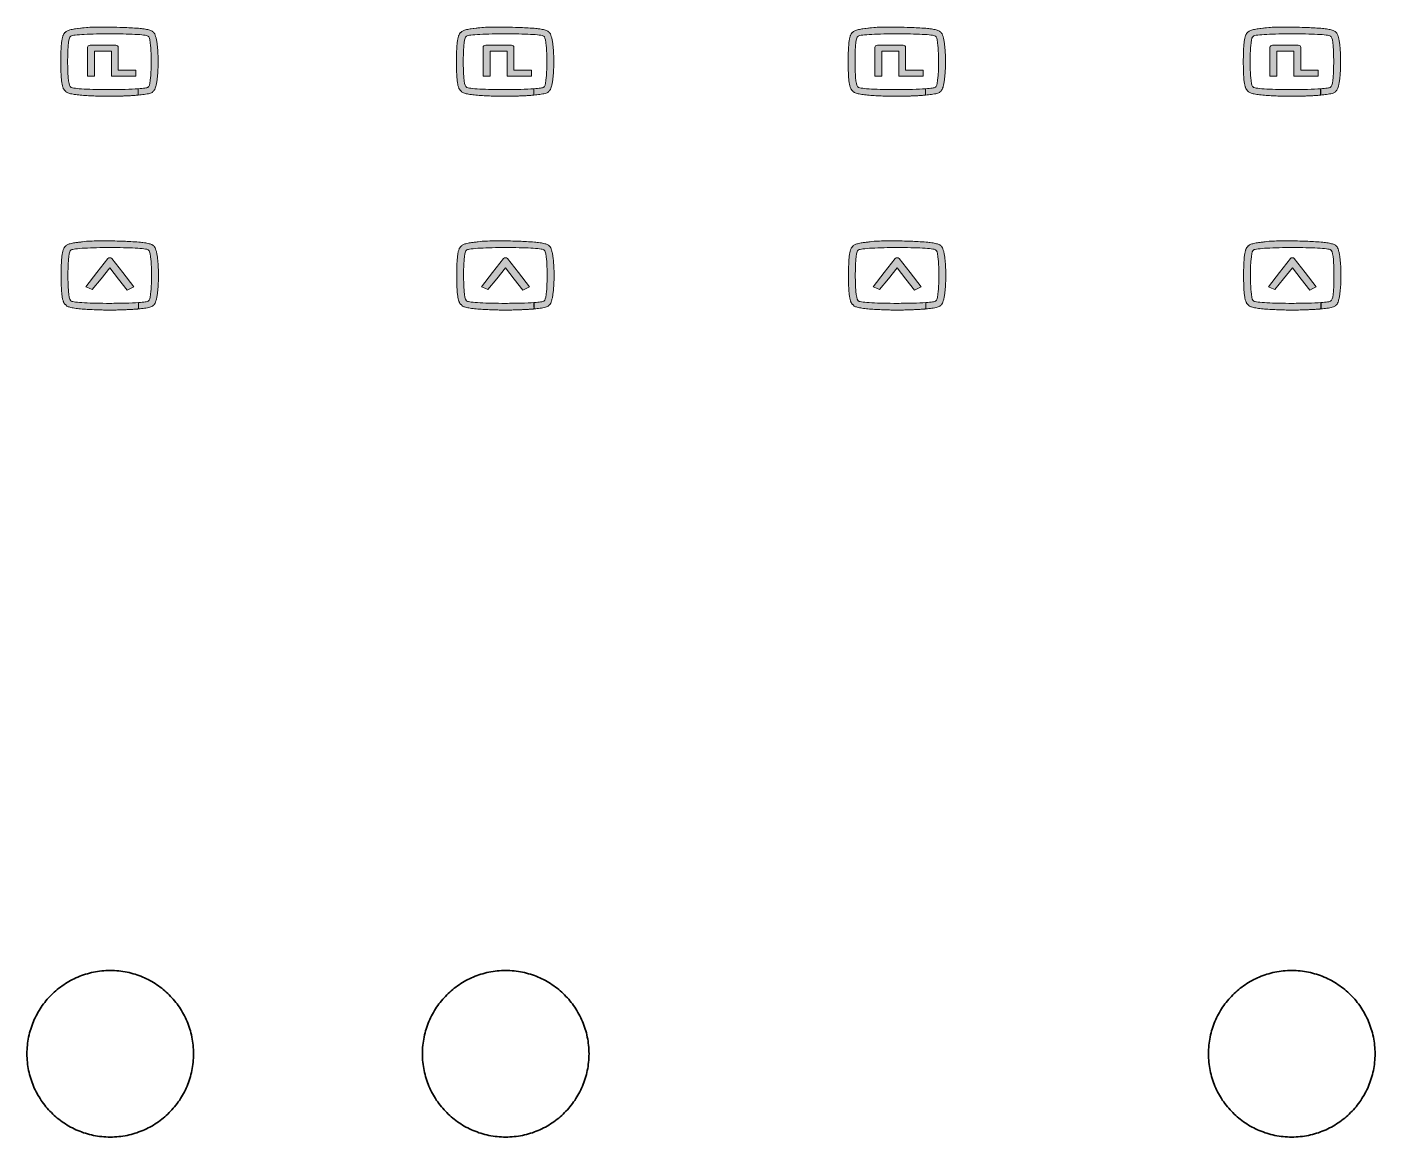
# Model space of a CAD drawing. Header units: millimetres. Extents: x 6.8 to 93.6, y 24.5 to 96.1.
import ezdxf

# ---------------------------------------------------------------- set-up
doc = ezdxf.new("R2010")
doc.units = ezdxf.units.MM
doc.header["$MEASUREMENT"] = 0
doc.layers.add('graphics', color=7, linetype='Continuous', lineweight=0)

# ---------------------------------------------------------------- blocks, each defined once
blk = doc.blocks.new('Block_1')
at = {"layer": 'graphics', "transparency": 33554687}
h = blk.add_hatch(color=7, dxfattribs=at)
h.dxf.hatch_style = 2
edge = h.paths.add_edge_path()
edge.add_spline(control_points=[(10.201, 96.006), (10.107, 95.997), (10.009, 95.985), (10.009, 95.985), (9.912, 95.973), (9.849, 95.963), (9.832, 95.96), (9.776, 95.951), (9.722, 95.941), (9.672, 95.931), (9.622, 95.921), (9.575, 95.91), (9.532, 95.898), (9.489, 95.886), (9.45, 95.874), (9.415, 95.861), (9.381, 95.847), (9.35, 95.833), (9.325, 95.818), (9.299, 95.803), (9.279, 95.787), (9.263, 95.771), (9.25, 95.761), (9.236, 95.751), (9.224, 95.74), (9.211, 95.729), (9.199, 95.717), (9.187, 95.704), (9.175, 95.691), (9.164, 95.676), (9.153, 95.661), (9.142, 95.645), (9.131, 95.628), (9.121, 95.609), (9.111, 95.59), (9.102, 95.57), (9.092, 95.547), (9.083, 95.525), (9.074, 95.501), (9.066, 95.475), (9.058, 95.448), (9.05, 95.42), (9.042, 95.39), (9.035, 95.359), (9.028, 95.326), (9.021, 95.291), (9.014, 95.256), (9.008, 95.218), (9.002, 95.177), (8.997, 95.137), (8.991, 95.093), (8.986, 95.047), (8.981, 95.001), (8.977, 94.952), (8.973, 94.899), (8.969, 94.847), (8.965, 94.791), (8.962, 94.732), (8.958, 94.673), (8.956, 94.611), (8.953, 94.545), (8.951, 94.479), (8.949, 94.41), (8.947, 94.337), (8.945, 94.263), (8.944, 94.186), (8.943, 94.105), (8.943, 94.024), (8.942, 93.938), (8.942, 93.849), (8.942, 93.761), (8.943, 93.676), (8.943, 93.596), (8.944, 93.516), (8.945, 93.44), (8.947, 93.367), (8.949, 93.295), (8.951, 93.226), (8.953, 93.161), (8.955, 93.096), (8.958, 93.034), (8.961, 92.976), (8.965, 92.918), (8.968, 92.863), (8.972, 92.811), (8.976, 92.759), (8.981, 92.71), (8.986, 92.664), (8.99, 92.618), (8.996, 92.575), (9.001, 92.535), (9.007, 92.494), (9.013, 92.457), (9.02, 92.421), (9.026, 92.386), (9.033, 92.353), (9.04, 92.323), (9.048, 92.292), (9.055, 92.264), (9.064, 92.238), (9.072, 92.212), (9.08, 92.187), (9.089, 92.165), (9.098, 92.143), (9.108, 92.122), (9.118, 92.103), (9.128, 92.084), (9.138, 92.067), (9.149, 92.051), (9.159, 92.035), (9.17, 92.02), (9.182, 92.006), (9.194, 91.993), (9.206, 91.981), (9.218, 91.969), (9.231, 91.958), (9.243, 91.948), (9.257, 91.938), (9.257, 91.937), (9.258, 91.936), (9.259, 91.935), (9.259, 91.934), (9.26, 91.934), (9.261, 91.933), (9.261, 91.932), (9.262, 91.931), (9.263, 91.93), (9.263, 91.929), (9.264, 91.928), (9.265, 91.927), (9.265, 91.927), (9.266, 91.926), (9.267, 91.925), (9.267, 91.924), (9.268, 91.923), (9.269, 91.922), (9.269, 91.921), (9.27, 91.921), (9.271, 91.92), (9.272, 91.919), (9.272, 91.918), (9.273, 91.917), (9.274, 91.916), (9.274, 91.915), (9.275, 91.915), (9.276, 91.914), (9.277, 91.913), (9.277, 91.912), (9.278, 91.911), (9.279, 91.91), (9.28, 91.91), (9.281, 91.909), (9.281, 91.908), (9.282, 91.907), (9.283, 91.906), (9.284, 91.905), (9.284, 91.905), (9.285, 91.904), (9.286, 91.903), (9.287, 91.902), (9.288, 91.901), (9.288, 91.9), (9.289, 91.9), (9.29, 91.899), (9.291, 91.898), (9.292, 91.897), (9.306, 91.883), (9.327, 91.87), (9.354, 91.857), (9.381, 91.844), (9.413, 91.832), (9.45, 91.82), (9.487, 91.808), (9.53, 91.798), (9.576, 91.787), (9.623, 91.777), (9.674, 91.767), (9.728, 91.758), (9.782, 91.749), (9.84, 91.74), (9.901, 91.732), (9.963, 91.724), (10.026, 91.717), (10.093, 91.71), (10.159, 91.703), (10.227, 91.696), (10.297, 91.69), (10.367, 91.684), (10.439, 91.678), (10.512, 91.673), (10.584, 91.668), (10.657, 91.664), (10.731, 91.659), (10.805, 91.655), (10.879, 91.651), (10.952, 91.648), (11.025, 91.644), (11.098, 91.641), (11.17, 91.639), (11.242, 91.636), (11.313, 91.633), (11.381, 91.631), (11.45, 91.629), (11.517, 91.628), (11.582, 91.626), (11.646, 91.625), (11.708, 91.624), (11.767, 91.623), (11.826, 91.622), (11.882, 91.621), (11.934, 91.621), (11.986, 91.62), (12.034, 91.62), (12.077, 91.62), (12.079, 91.62), (12.09, 91.62), (12.109, 91.62), (12.129, 91.62), (12.157, 91.62), (12.192, 91.621), (12.227, 91.621), (12.27, 91.622), (12.319, 91.622), (12.367, 91.623), (12.422, 91.624), (12.482, 91.625), (12.542, 91.626), (12.607, 91.627), (12.676, 91.629), (12.745, 91.631), (12.817, 91.633), (12.893, 91.636), (12.968, 91.638), (13.047, 91.641), (13.127, 91.644), (13.206, 91.648), (13.288, 91.652), (13.37, 91.656), (13.452, 91.66), (13.535, 91.665), (13.616, 91.671), (13.698, 91.676), (13.78, 91.682), (13.859, 91.689), (13.872, 91.69), (13.884, 91.692), (13.895, 91.693), (13.907, 91.694), (13.909, 91.694), (13.922, 91.695), (13.922, 91.695), (13.917, 91.9), (13.917, 91.9), (13.917, 91.9), (13.917, 92.105), (13.917, 92.105), (13.691, 92.09), (13.4, 92.077), (13.082, 92.068), (12.765, 92.059), (12.42, 92.055), (12.075, 92.055), (11.489, 92.054), (10.904, 92.066), (10.448, 92.09), (9.992, 92.114), (9.666, 92.149), (9.598, 92.197), (9.598, 92.197), (9.583, 92.212), (9.583, 92.212), (9.583, 92.212), (9.568, 92.226), (9.568, 92.226), (9.568, 92.226), (9.553, 92.241), (9.553, 92.241), (9.553, 92.241), (9.538, 92.255), (9.538, 92.255), (9.486, 92.318), (9.447, 92.534), (9.421, 92.825), (9.395, 93.117), (9.382, 93.484), (9.382, 93.851), (9.381, 94.218), (9.394, 94.585), (9.418, 94.876), (9.443, 95.166), (9.481, 95.38), (9.531, 95.442), (9.531, 95.442), (9.546, 95.456), (9.546, 95.456), (9.546, 95.456), (9.56, 95.471), (9.56, 95.471), (9.56, 95.471), (9.575, 95.485), (9.575, 95.485), (9.575, 95.485), (9.59, 95.5), (9.59, 95.5), (9.625, 95.525), (9.726, 95.547), (9.876, 95.565), (10.026, 95.584), (10.225, 95.599), (10.456, 95.612), (10.688, 95.624), (10.952, 95.634), (11.232, 95.64), (11.512, 95.646), (11.808, 95.649), (12.103, 95.649), (12.394, 95.649), (12.683, 95.646), (12.956, 95.64), (13.23, 95.634), (13.487, 95.625), (13.711, 95.613), (13.936, 95.601), (14.129, 95.587), (14.274, 95.569), (14.419, 95.551), (14.516, 95.53), (14.55, 95.506), (14.55, 95.506), (14.565, 95.492), (14.565, 95.492), (14.565, 95.492), (14.58, 95.478), (14.58, 95.478), (14.58, 95.478), (14.595, 95.464), (14.595, 95.464), (14.595, 95.464), (14.61, 95.449), (14.61, 95.449), (14.661, 95.386), (14.7, 95.172), (14.726, 94.882), (14.752, 94.592), (14.765, 94.227), (14.765, 93.861), (14.765, 93.495), (14.753, 93.128), (14.727, 92.836), (14.702, 92.544), (14.664, 92.326), (14.613, 92.258), (14.613, 92.258), (14.599, 92.245), (14.599, 92.245), (14.599, 92.245), (14.585, 92.231), (14.585, 92.231), (14.585, 92.231), (14.571, 92.218), (14.571, 92.218), (14.571, 92.218), (14.557, 92.204), (14.557, 92.204), (14.529, 92.184), (14.456, 92.166), (14.348, 92.15), (14.24, 92.134), (14.098, 92.12), (13.931, 92.108), (13.931, 92.108), (13.931, 91.902), (13.931, 91.902), (13.931, 91.902), (13.931, 91.697), (13.931, 91.697), (13.997, 91.703), (14.062, 91.709), (14.125, 91.716), (14.188, 91.723), (14.249, 91.73), (14.306, 91.738), (14.374, 91.748), (14.438, 91.759), (14.497, 91.77), (14.555, 91.781), (14.609, 91.794), (14.656, 91.807), (14.704, 91.82), (14.745, 91.834), (14.778, 91.849), (14.812, 91.864), (14.838, 91.88), (14.856, 91.897), (14.857, 91.898), (14.857, 91.899), (14.858, 91.899), (14.859, 91.9), (14.859, 91.901), (14.86, 91.902), (14.861, 91.902), (14.862, 91.903), (14.862, 91.904), (14.863, 91.904), (14.864, 91.905), (14.865, 91.906), (14.865, 91.907), (14.866, 91.907), (14.867, 91.908), (14.867, 91.909), (14.868, 91.91), (14.869, 91.911), (14.869, 91.911), (14.87, 91.912), (14.871, 91.913), (14.872, 91.914), (14.872, 91.914), (14.873, 91.915), (14.874, 91.916), (14.874, 91.917), (14.875, 91.917), (14.876, 91.918), (14.876, 91.919), (14.877, 91.92), (14.878, 91.921), (14.878, 91.921), (14.879, 91.922), (14.879, 91.923), (14.88, 91.924), (14.881, 91.924), (14.881, 91.925), (14.882, 91.926), (14.883, 91.927), (14.883, 91.928), (14.884, 91.928), (14.885, 91.929), (14.885, 91.93), (14.886, 91.931), (14.886, 91.932), (14.887, 91.933), (14.888, 91.933), (14.888, 91.934), (14.889, 91.935), (14.89, 91.935), (14.891, 91.936), (14.892, 91.937), (14.892, 91.937), (14.893, 91.938), (14.894, 91.938), (14.895, 91.939), (14.896, 91.94), (14.897, 91.94), (14.897, 91.941), (14.898, 91.941), (14.899, 91.942), (14.9, 91.943), (14.901, 91.943), (14.902, 91.944), (14.902, 91.945), (14.903, 91.945), (14.904, 91.946), (14.905, 91.946), (14.906, 91.947), (14.906, 91.948), (14.907, 91.948), (14.908, 91.949), (14.909, 91.95), (14.91, 91.95), (14.91, 91.951), (14.911, 91.952), (14.912, 91.952), (14.913, 91.953), (14.913, 91.954), (14.914, 91.954), (14.915, 91.955), (14.916, 91.956), (14.917, 91.956), (14.917, 91.957), (14.918, 91.958), (14.919, 91.959), (14.92, 91.959), (14.92, 91.96), (14.921, 91.961), (14.922, 91.961), (14.923, 91.962), (14.923, 91.963), (14.924, 91.964), (14.925, 91.964), (14.926, 91.965), (14.926, 91.966), (14.95, 91.989), (14.973, 92.022), (14.993, 92.065), (15.014, 92.108), (15.034, 92.159), (15.052, 92.219), (15.07, 92.278), (15.086, 92.346), (15.101, 92.42), (15.116, 92.493), (15.129, 92.574), (15.141, 92.659), (15.153, 92.745), (15.164, 92.836), (15.172, 92.93), (15.181, 93.025), (15.189, 93.123), (15.195, 93.224), (15.201, 93.326), (15.205, 93.429), (15.208, 93.534), (15.211, 93.639), (15.213, 93.746), (15.213, 93.852), (15.213, 93.958), (15.211, 94.065), (15.208, 94.17), (15.205, 94.275), (15.201, 94.378), (15.195, 94.48), (15.189, 94.581), (15.181, 94.679), (15.172, 94.774), (15.164, 94.868), (15.153, 94.959), (15.141, 95.045), (15.129, 95.13), (15.116, 95.211), (15.101, 95.284), (15.086, 95.358), (15.07, 95.426), (15.052, 95.485), (15.034, 95.545), (15.014, 95.596), (14.993, 95.639), (14.973, 95.682), (14.95, 95.715), (14.926, 95.738), (14.925, 95.739), (14.925, 95.74), (14.924, 95.741), (14.923, 95.742), (14.922, 95.743), (14.921, 95.743), (14.92, 95.744), (14.919, 95.745), (14.918, 95.746), (14.917, 95.747), (14.916, 95.748), (14.915, 95.748), (14.915, 95.749), (14.914, 95.75), (14.913, 95.751), (14.912, 95.752), (14.911, 95.752), (14.91, 95.753), (14.909, 95.754), (14.908, 95.755), (14.907, 95.755), (14.906, 95.756), (14.905, 95.757), (14.904, 95.758), (14.903, 95.758), (14.902, 95.759), (14.902, 95.76), (14.901, 95.761), (14.9, 95.761), (14.899, 95.762), (14.898, 95.763), (14.897, 95.764), (14.896, 95.764), (14.895, 95.765), (14.894, 95.766), (14.893, 95.766), (14.892, 95.767), (14.891, 95.768), (14.89, 95.769), (14.889, 95.769), (14.888, 95.77), (14.887, 95.771), (14.886, 95.771), (14.885, 95.772), (14.884, 95.773), (14.883, 95.773), (14.882, 95.774), (14.881, 95.774), (14.865, 95.791), (14.844, 95.806), (14.819, 95.821), (14.793, 95.836), (14.762, 95.85), (14.727, 95.863), (14.692, 95.876), (14.653, 95.888), (14.61, 95.9), (14.567, 95.912), (14.52, 95.923), (14.47, 95.933), (14.42, 95.943), (14.366, 95.952), (14.31, 95.961), (14.236, 95.973), (14.18, 95.98), (14.133, 95.986), (14.083, 95.992), (14.018, 96.003), (13.942, 96.007), (13.592, 96.027), (13.282, 96.049), (12.966, 96.056), (12.301, 96.071), (12.213, 96.09), (11.66, 96.085), (11.241, 96.082), (10.85, 96.072), (10.587, 96.056), (10.375, 96.044), (10.237, 96.01), (10.201, 96.006)], knot_values=[0, 0, 0, 0, 1, 1, 1, 2, 2, 2, 3, 3, 3, 4, 4, 4, 5, 5, 5, 6, 6, 6, 7, 7, 7, 8, 8, 8, 9, 9, 9, 10, 10, 10, 11, 11, 11, 12, 12, 12, 13, 13, 13, 14, 14, 14, 15, 15, 15, 16, 16, 16, 17, 17, 17, 18, 18, 18, 19, 19, 19, 20, 20, 20, 21, 21, 21, 22, 22, 22, 23, 23, 23, 24, 24, 24, 25, 25, 25, 26, 26, 26, 27, 27, 27, 28, 28, 28, 29, 29, 29, 30, 30, 30, 31, 31, 31, 32, 32, 32, 33, 33, 33, 34, 34, 34, 35, 35, 35, 36, 36, 36, 37, 37, 37, 38, 38, 38, 39, 39, 39, 40, 40, 40, 41, 41, 41, 42, 42, 42, 43, 43, 43, 44, 44, 44, 45, 45, 45, 46, 46, 46, 47, 47, 47, 48, 48, 48, 49, 49, 49, 50, 50, 50, 51, 51, 51, 52, 52, 52, 53, 53, 53, 54, 54, 54, 55, 55, 55, 56, 56, 56, 57, 57, 57, 58, 58, 58, 59, 59, 59, 60, 60, 60, 61, 61, 61, 62, 62, 62, 63, 63, 63, 64, 64, 64, 65, 65, 65, 66, 66, 66, 67, 67, 67, 68, 68, 68, 69, 69, 69, 70, 70, 70, 71, 71, 71, 72, 72, 72, 73, 73, 73, 74, 74, 74, 75, 75, 75, 76, 76, 76, 77, 77, 77, 78, 78, 78, 79, 79, 79, 80, 80, 80, 81, 81, 81, 82, 82, 82, 83, 83, 83, 84, 84, 84, 85, 85, 85, 86, 86, 86, 87, 87, 87, 88, 88, 88, 89, 89, 89, 90, 90, 90, 91, 91, 91, 92, 92, 92, 93, 93, 93, 94, 94, 94, 95, 95, 95, 96, 96, 96, 97, 97, 97, 98, 98, 98, 99, 99, 99, 100, 100, 100, 101, 101, 101, 102, 102, 102, 103, 103, 103, 104, 104, 104, 105, 105, 105, 106, 106, 106, 107, 107, 107, 108, 108, 108, 109, 109, 109, 110, 110, 110, 111, 111, 111, 112, 112, 112, 113, 113, 113, 114, 114, 114, 115, 115, 115, 116, 116, 116, 117, 117, 117, 118, 118, 118, 119, 119, 119, 120, 120, 120, 121, 121, 121, 122, 122, 122, 123, 123, 123, 124, 124, 124, 125, 125, 125, 126, 126, 126, 127, 127, 127, 128, 128, 128, 129, 129, 129, 130, 130, 130, 131, 131, 131, 132, 132, 132, 133, 133, 133, 134, 134, 134, 135, 135, 135, 136, 136, 136, 137, 137, 137, 138, 138, 138, 139, 139, 139, 140, 140, 140, 141, 141, 141, 142, 142, 142, 143, 143, 143, 144, 144, 144, 145, 145, 145, 146, 146, 146, 147, 147, 147, 148, 148, 148, 149, 149, 149, 150, 150, 150, 151, 151, 151, 152, 152, 152, 153, 153, 153, 154, 154, 154, 155, 155, 155, 156, 156, 156, 157, 157, 157, 158, 158, 158, 159, 159, 159, 160, 160, 160, 161, 161, 161, 162, 162, 162, 163, 163, 163, 164, 164, 164, 165, 165, 165, 166, 166, 166, 167, 167, 167, 168, 168, 168, 169, 169, 169, 170, 170, 170, 171, 171, 171, 172, 172, 172, 173, 173, 173, 174, 174, 174, 175, 175, 175, 176, 176, 176, 177, 177, 177, 178, 178, 178, 179, 179, 179, 180, 180, 180, 181, 181, 181, 182, 182, 182, 183, 183, 183, 184, 184, 184, 185, 185, 185, 186, 186, 186, 187, 187, 187, 188, 188, 188, 189, 189, 189, 190, 190, 190, 191, 191, 191, 192, 192, 192, 193, 193, 193, 194, 194, 194, 195, 195, 195, 196, 196, 196, 197, 197, 197, 198, 198, 198, 199, 199, 199, 200, 200, 200, 201, 201, 201, 202, 202, 202, 203, 203, 203, 204, 204, 204, 205, 205, 205, 206, 206, 206, 206], degree=3, periodic=0)
h = blk.add_hatch(color=7, dxfattribs=at)
h.dxf.hatch_style = 2
edge = h.paths.add_edge_path()
edge.add_spline(control_points=[(11.104, 92.927), (11.104, 92.927), (11.104, 93.726), (11.104, 93.726), (11.104, 93.726), (11.104, 94.526), (11.104, 94.526), (11.104, 94.526), (11.652, 94.526), (11.652, 94.526), (11.652, 94.526), (12.199, 94.526), (12.199, 94.526), (12.199, 94.526), (12.199, 93.726), (12.199, 93.726), (12.199, 93.726), (12.199, 92.927), (12.199, 92.927), (12.199, 92.927), (12.983, 92.927), (12.983, 92.927), (12.983, 92.927), (13.767, 92.927), (13.767, 92.927), (13.767, 92.927), (13.767, 93.117), (13.767, 93.117), (13.767, 93.117), (13.767, 93.307), (13.767, 93.307), (13.767, 93.307), (13.205, 93.307), (13.205, 93.307), (13.205, 93.307), (12.643, 93.307), (12.643, 93.307), (12.643, 93.307), (12.643, 94.036), (12.643, 94.036), (12.643, 94.036), (12.643, 94.766), (12.643, 94.766), (12.643, 94.805), (12.625, 94.84), (12.595, 94.865), (12.566, 94.89), (12.525, 94.906), (12.479, 94.906), (12.479, 94.906), (11.652, 94.906), (11.652, 94.906), (11.652, 94.906), (10.824, 94.906), (10.824, 94.906), (10.779, 94.906), (10.738, 94.89), (10.708, 94.865), (10.678, 94.84), (10.66, 94.805), (10.66, 94.766), (10.66, 94.766), (10.66, 93.846), (10.66, 93.846), (10.66, 93.846), (10.66, 92.927), (10.66, 92.927), (10.66, 92.927), (10.882, 92.927), (10.882, 92.927), (10.882, 92.927), (11.104, 92.927), (11.104, 92.927)], knot_values=[0, 0, 0, 0, 1, 1, 1, 2, 2, 2, 3, 3, 3, 4, 4, 4, 5, 5, 5, 6, 6, 6, 7, 7, 7, 8, 8, 8, 9, 9, 9, 10, 10, 10, 11, 11, 11, 12, 12, 12, 13, 13, 13, 14, 14, 14, 15, 15, 15, 16, 16, 16, 17, 17, 17, 18, 18, 18, 19, 19, 19, 20, 20, 20, 21, 21, 21, 22, 22, 22, 23, 23, 23, 24, 24, 24, 24], degree=3, periodic=0)
at = {"layer": 'graphics'}
for points, knots in [([(10.201, 96.006), (10.107, 95.997), (10.009, 95.985), (10.009, 95.985), (9.912, 95.973), (9.849, 95.963), (9.832, 95.96), (9.776, 95.951), (9.722, 95.941), (9.672, 95.931), (9.622, 95.921), (9.575, 95.91), (9.532, 95.898), (9.489, 95.886), (9.45, 95.874), (9.415, 95.861), (9.381, 95.847), (9.35, 95.833), (9.325, 95.818), (9.299, 95.803), (9.279, 95.787), (9.263, 95.771), (9.25, 95.761), (9.236, 95.751), (9.224, 95.74), (9.211, 95.729), (9.199, 95.717), (9.187, 95.704), (9.175, 95.691), (9.164, 95.676), (9.153, 95.661), (9.142, 95.645), (9.131, 95.628), (9.121, 95.609), (9.111, 95.59), (9.102, 95.57), (9.092, 95.547), (9.083, 95.525), (9.074, 95.501), (9.066, 95.475), (9.058, 95.448), (9.05, 95.42), (9.042, 95.39), (9.035, 95.359), (9.028, 95.326), (9.021, 95.291), (9.014, 95.256), (9.008, 95.218), (9.002, 95.177), (8.997, 95.137), (8.991, 95.093), (8.986, 95.047), (8.981, 95.001), (8.977, 94.952), (8.973, 94.899), (8.969, 94.847), (8.965, 94.791), (8.962, 94.732), (8.958, 94.673), (8.956, 94.611), (8.953, 94.545), (8.951, 94.479), (8.949, 94.41), (8.947, 94.337), (8.945, 94.263), (8.944, 94.186), (8.943, 94.105), (8.943, 94.024), (8.942, 93.938), (8.942, 93.849), (8.942, 93.761), (8.943, 93.676), (8.943, 93.596), (8.944, 93.516), (8.945, 93.44), (8.947, 93.367), (8.949, 93.295), (8.951, 93.226), (8.953, 93.161), (8.955, 93.096), (8.958, 93.034), (8.961, 92.976), (8.965, 92.918), (8.968, 92.863), (8.972, 92.811), (8.976, 92.759), (8.981, 92.71), (8.986, 92.664), (8.99, 92.618), (8.996, 92.575), (9.001, 92.535), (9.007, 92.494), (9.013, 92.457), (9.02, 92.421), (9.026, 92.386), (9.033, 92.353), (9.04, 92.323), (9.048, 92.292), (9.055, 92.264), (9.064, 92.238), (9.072, 92.212), (9.08, 92.187), (9.089, 92.165), (9.098, 92.143), (9.108, 92.122), (9.118, 92.103), (9.128, 92.084), (9.138, 92.067), (9.149, 92.051), (9.159, 92.035), (9.17, 92.02), (9.182, 92.006), (9.194, 91.993), (9.206, 91.981), (9.218, 91.969), (9.231, 91.958), (9.243, 91.948), (9.257, 91.938), (9.257, 91.937), (9.258, 91.936), (9.259, 91.935), (9.259, 91.934), (9.26, 91.934), (9.261, 91.933), (9.261, 91.932), (9.262, 91.931), (9.263, 91.93), (9.263, 91.929), (9.264, 91.928), (9.265, 91.927), (9.265, 91.927), (9.266, 91.926), (9.267, 91.925), (9.267, 91.924), (9.268, 91.923), (9.269, 91.922), (9.269, 91.921), (9.27, 91.921), (9.271, 91.92), (9.272, 91.919), (9.272, 91.918), (9.273, 91.917), (9.274, 91.916), (9.274, 91.915), (9.275, 91.915), (9.276, 91.914), (9.277, 91.913), (9.277, 91.912), (9.278, 91.911), (9.279, 91.91), (9.28, 91.91), (9.281, 91.909), (9.281, 91.908), (9.282, 91.907), (9.283, 91.906), (9.284, 91.905), (9.284, 91.905), (9.285, 91.904), (9.286, 91.903), (9.287, 91.902), (9.288, 91.901), (9.288, 91.9), (9.289, 91.9), (9.29, 91.899), (9.291, 91.898), (9.292, 91.897), (9.306, 91.883), (9.327, 91.87), (9.354, 91.857), (9.381, 91.844), (9.413, 91.832), (9.45, 91.82), (9.487, 91.808), (9.53, 91.798), (9.576, 91.787), (9.623, 91.777), (9.674, 91.767), (9.728, 91.758), (9.782, 91.749), (9.84, 91.74), (9.901, 91.732), (9.963, 91.724), (10.026, 91.717), (10.093, 91.71), (10.159, 91.703), (10.227, 91.696), (10.297, 91.69), (10.367, 91.684), (10.439, 91.678), (10.512, 91.673), (10.584, 91.668), (10.657, 91.664), (10.731, 91.659), (10.805, 91.655), (10.879, 91.651), (10.952, 91.648), (11.025, 91.644), (11.098, 91.641), (11.17, 91.639), (11.242, 91.636), (11.313, 91.633), (11.381, 91.631), (11.45, 91.629), (11.517, 91.628), (11.582, 91.626), (11.646, 91.625), (11.708, 91.624), (11.767, 91.623), (11.826, 91.622), (11.882, 91.621), (11.934, 91.621), (11.986, 91.62), (12.034, 91.62), (12.077, 91.62), (12.079, 91.62), (12.09, 91.62), (12.109, 91.62), (12.129, 91.62), (12.157, 91.62), (12.192, 91.621), (12.227, 91.621), (12.27, 91.622), (12.319, 91.622), (12.367, 91.623), (12.422, 91.624), (12.482, 91.625), (12.542, 91.626), (12.607, 91.627), (12.676, 91.629), (12.745, 91.631), (12.817, 91.633), (12.893, 91.636), (12.968, 91.638), (13.047, 91.641), (13.127, 91.644), (13.206, 91.648), (13.288, 91.652), (13.37, 91.656), (13.452, 91.66), (13.535, 91.665), (13.616, 91.671), (13.698, 91.676), (13.78, 91.682), (13.859, 91.689), (13.872, 91.69), (13.884, 91.692), (13.895, 91.693), (13.907, 91.694), (13.909, 91.694), (13.922, 91.695), (13.922, 91.695), (13.917, 91.9), (13.917, 91.9), (13.917, 91.9), (13.917, 92.105), (13.917, 92.105), (13.691, 92.09), (13.4, 92.077), (13.082, 92.068), (12.765, 92.059), (12.42, 92.055), (12.075, 92.055), (11.489, 92.054), (10.904, 92.066), (10.448, 92.09), (9.992, 92.114), (9.666, 92.149), (9.598, 92.197), (9.598, 92.197), (9.583, 92.212), (9.583, 92.212), (9.583, 92.212), (9.568, 92.226), (9.568, 92.226), (9.568, 92.226), (9.553, 92.241), (9.553, 92.241), (9.553, 92.241), (9.538, 92.255), (9.538, 92.255), (9.486, 92.318), (9.447, 92.534), (9.421, 92.825), (9.395, 93.117), (9.382, 93.484), (9.382, 93.851), (9.381, 94.218), (9.394, 94.585), (9.418, 94.876), (9.443, 95.166), (9.481, 95.38), (9.531, 95.442), (9.531, 95.442), (9.546, 95.456), (9.546, 95.456), (9.546, 95.456), (9.56, 95.471), (9.56, 95.471), (9.56, 95.471), (9.575, 95.485), (9.575, 95.485), (9.575, 95.485), (9.59, 95.5), (9.59, 95.5), (9.625, 95.525), (9.726, 95.547), (9.876, 95.565), (10.026, 95.584), (10.225, 95.599), (10.456, 95.612), (10.688, 95.624), (10.952, 95.634), (11.232, 95.64), (11.512, 95.646), (11.808, 95.649), (12.103, 95.649), (12.394, 95.649), (12.683, 95.646), (12.956, 95.64), (13.23, 95.634), (13.487, 95.625), (13.711, 95.613), (13.936, 95.601), (14.129, 95.587), (14.274, 95.569), (14.419, 95.551), (14.516, 95.53), (14.55, 95.506), (14.55, 95.506), (14.565, 95.492), (14.565, 95.492), (14.565, 95.492), (14.58, 95.478), (14.58, 95.478), (14.58, 95.478), (14.595, 95.464), (14.595, 95.464), (14.595, 95.464), (14.61, 95.449), (14.61, 95.449), (14.661, 95.386), (14.7, 95.172), (14.726, 94.882), (14.752, 94.592), (14.765, 94.227), (14.765, 93.861), (14.765, 93.495), (14.753, 93.128), (14.727, 92.836), (14.702, 92.544), (14.664, 92.326), (14.613, 92.258), (14.613, 92.258), (14.599, 92.245), (14.599, 92.245), (14.599, 92.245), (14.585, 92.231), (14.585, 92.231), (14.585, 92.231), (14.571, 92.218), (14.571, 92.218), (14.571, 92.218), (14.557, 92.204), (14.557, 92.204), (14.529, 92.184), (14.456, 92.166), (14.348, 92.15), (14.24, 92.134), (14.098, 92.12), (13.931, 92.108), (13.931, 92.108), (13.931, 91.902), (13.931, 91.902), (13.931, 91.902), (13.931, 91.697), (13.931, 91.697), (13.997, 91.703), (14.062, 91.709), (14.125, 91.716), (14.188, 91.723), (14.249, 91.73), (14.306, 91.738), (14.374, 91.748), (14.438, 91.759), (14.497, 91.77), (14.555, 91.781), (14.609, 91.794), (14.656, 91.807), (14.704, 91.82), (14.745, 91.834), (14.778, 91.849), (14.812, 91.864), (14.838, 91.88), (14.856, 91.897), (14.857, 91.898), (14.857, 91.899), (14.858, 91.899), (14.859, 91.9), (14.859, 91.901), (14.86, 91.902), (14.861, 91.902), (14.862, 91.903), (14.862, 91.904), (14.863, 91.904), (14.864, 91.905), (14.865, 91.906), (14.865, 91.907), (14.866, 91.907), (14.867, 91.908), (14.867, 91.909), (14.868, 91.91), (14.869, 91.911), (14.869, 91.911), (14.87, 91.912), (14.871, 91.913), (14.872, 91.914), (14.872, 91.914), (14.873, 91.915), (14.874, 91.916), (14.874, 91.917), (14.875, 91.917), (14.876, 91.918), (14.876, 91.919), (14.877, 91.92), (14.878, 91.921), (14.878, 91.921), (14.879, 91.922), (14.879, 91.923), (14.88, 91.924), (14.881, 91.924), (14.881, 91.925), (14.882, 91.926), (14.883, 91.927), (14.883, 91.928), (14.884, 91.928), (14.885, 91.929), (14.885, 91.93), (14.886, 91.931), (14.886, 91.932), (14.887, 91.933), (14.888, 91.933), (14.888, 91.934), (14.889, 91.935), (14.89, 91.935), (14.891, 91.936), (14.892, 91.937), (14.892, 91.937), (14.893, 91.938), (14.894, 91.938), (14.895, 91.939), (14.896, 91.94), (14.897, 91.94), (14.897, 91.941), (14.898, 91.941), (14.899, 91.942), (14.9, 91.943), (14.901, 91.943), (14.902, 91.944), (14.902, 91.945), (14.903, 91.945), (14.904, 91.946), (14.905, 91.946), (14.906, 91.947), (14.906, 91.948), (14.907, 91.948), (14.908, 91.949), (14.909, 91.95), (14.91, 91.95), (14.91, 91.951), (14.911, 91.952), (14.912, 91.952), (14.913, 91.953), (14.913, 91.954), (14.914, 91.954), (14.915, 91.955), (14.916, 91.956), (14.917, 91.956), (14.917, 91.957), (14.918, 91.958), (14.919, 91.959), (14.92, 91.959), (14.92, 91.96), (14.921, 91.961), (14.922, 91.961), (14.923, 91.962), (14.923, 91.963), (14.924, 91.964), (14.925, 91.964), (14.926, 91.965), (14.926, 91.966), (14.95, 91.989), (14.973, 92.022), (14.993, 92.065), (15.014, 92.108), (15.034, 92.159), (15.052, 92.219), (15.07, 92.278), (15.086, 92.346), (15.101, 92.42), (15.116, 92.493), (15.129, 92.574), (15.141, 92.659), (15.153, 92.745), (15.164, 92.836), (15.172, 92.93), (15.181, 93.025), (15.189, 93.123), (15.195, 93.224), (15.201, 93.326), (15.205, 93.429), (15.208, 93.534), (15.211, 93.639), (15.213, 93.746), (15.213, 93.852), (15.213, 93.958), (15.211, 94.065), (15.208, 94.17), (15.205, 94.275), (15.201, 94.378), (15.195, 94.48), (15.189, 94.581), (15.181, 94.679), (15.172, 94.774), (15.164, 94.868), (15.153, 94.959), (15.141, 95.045), (15.129, 95.13), (15.116, 95.211), (15.101, 95.284), (15.086, 95.358), (15.07, 95.426), (15.052, 95.485), (15.034, 95.545), (15.014, 95.596), (14.993, 95.639), (14.973, 95.682), (14.95, 95.715), (14.926, 95.738), (14.925, 95.739), (14.925, 95.74), (14.924, 95.741), (14.923, 95.742), (14.922, 95.743), (14.921, 95.743), (14.92, 95.744), (14.919, 95.745), (14.918, 95.746), (14.917, 95.747), (14.916, 95.748), (14.915, 95.748), (14.915, 95.749), (14.914, 95.75), (14.913, 95.751), (14.912, 95.752), (14.911, 95.752), (14.91, 95.753), (14.909, 95.754), (14.908, 95.755), (14.907, 95.755), (14.906, 95.756), (14.905, 95.757), (14.904, 95.758), (14.903, 95.758), (14.902, 95.759), (14.902, 95.76), (14.901, 95.761), (14.9, 95.761), (14.899, 95.762), (14.898, 95.763), (14.897, 95.764), (14.896, 95.764), (14.895, 95.765), (14.894, 95.766), (14.893, 95.766), (14.892, 95.767), (14.891, 95.768), (14.89, 95.769), (14.889, 95.769), (14.888, 95.77), (14.887, 95.771), (14.886, 95.771), (14.885, 95.772), (14.884, 95.773), (14.883, 95.773), (14.882, 95.774), (14.881, 95.774), (14.865, 95.791), (14.844, 95.806), (14.819, 95.821), (14.793, 95.836), (14.762, 95.85), (14.727, 95.863), (14.692, 95.876), (14.653, 95.888), (14.61, 95.9), (14.567, 95.912), (14.52, 95.923), (14.47, 95.933), (14.42, 95.943), (14.366, 95.952), (14.31, 95.961), (14.236, 95.973), (14.18, 95.98), (14.133, 95.986), (14.083, 95.992), (14.018, 96.003), (13.942, 96.007), (13.592, 96.027), (13.282, 96.049), (12.966, 96.056), (12.301, 96.071), (12.213, 96.09), (11.66, 96.085), (11.241, 96.082), (10.85, 96.072), (10.587, 96.056), (10.375, 96.044), (10.237, 96.01), (10.201, 96.006)], [0, 0, 0, 0, 1, 1, 1, 2, 2, 2, 3, 3, 3, 4, 4, 4, 5, 5, 5, 6, 6, 6, 7, 7, 7, 8, 8, 8, 9, 9, 9, 10, 10, 10, 11, 11, 11, 12, 12, 12, 13, 13, 13, 14, 14, 14, 15, 15, 15, 16, 16, 16, 17, 17, 17, 18, 18, 18, 19, 19, 19, 20, 20, 20, 21, 21, 21, 22, 22, 22, 23, 23, 23, 24, 24, 24, 25, 25, 25, 26, 26, 26, 27, 27, 27, 28, 28, 28, 29, 29, 29, 30, 30, 30, 31, 31, 31, 32, 32, 32, 33, 33, 33, 34, 34, 34, 35, 35, 35, 36, 36, 36, 37, 37, 37, 38, 38, 38, 39, 39, 39, 40, 40, 40, 41, 41, 41, 42, 42, 42, 43, 43, 43, 44, 44, 44, 45, 45, 45, 46, 46, 46, 47, 47, 47, 48, 48, 48, 49, 49, 49, 50, 50, 50, 51, 51, 51, 52, 52, 52, 53, 53, 53, 54, 54, 54, 55, 55, 55, 56, 56, 56, 57, 57, 57, 58, 58, 58, 59, 59, 59, 60, 60, 60, 61, 61, 61, 62, 62, 62, 63, 63, 63, 64, 64, 64, 65, 65, 65, 66, 66, 66, 67, 67, 67, 68, 68, 68, 69, 69, 69, 70, 70, 70, 71, 71, 71, 72, 72, 72, 73, 73, 73, 74, 74, 74, 75, 75, 75, 76, 76, 76, 77, 77, 77, 78, 78, 78, 79, 79, 79, 80, 80, 80, 81, 81, 81, 82, 82, 82, 83, 83, 83, 84, 84, 84, 85, 85, 85, 86, 86, 86, 87, 87, 87, 88, 88, 88, 89, 89, 89, 90, 90, 90, 91, 91, 91, 92, 92, 92, 93, 93, 93, 94, 94, 94, 95, 95, 95, 96, 96, 96, 97, 97, 97, 98, 98, 98, 99, 99, 99, 100, 100, 100, 101, 101, 101, 102, 102, 102, 103, 103, 103, 104, 104, 104, 105, 105, 105, 106, 106, 106, 107, 107, 107, 108, 108, 108, 109, 109, 109, 110, 110, 110, 111, 111, 111, 112, 112, 112, 113, 113, 113, 114, 114, 114, 115, 115, 115, 116, 116, 116, 117, 117, 117, 118, 118, 118, 119, 119, 119, 120, 120, 120, 121, 121, 121, 122, 122, 122, 123, 123, 123, 124, 124, 124, 125, 125, 125, 126, 126, 126, 127, 127, 127, 128, 128, 128, 129, 129, 129, 130, 130, 130, 131, 131, 131, 132, 132, 132, 133, 133, 133, 134, 134, 134, 135, 135, 135, 136, 136, 136, 137, 137, 137, 138, 138, 138, 139, 139, 139, 140, 140, 140, 141, 141, 141, 142, 142, 142, 143, 143, 143, 144, 144, 144, 145, 145, 145, 146, 146, 146, 147, 147, 147, 148, 148, 148, 149, 149, 149, 150, 150, 150, 151, 151, 151, 152, 152, 152, 153, 153, 153, 154, 154, 154, 155, 155, 155, 156, 156, 156, 157, 157, 157, 158, 158, 158, 159, 159, 159, 160, 160, 160, 161, 161, 161, 162, 162, 162, 163, 163, 163, 164, 164, 164, 165, 165, 165, 166, 166, 166, 167, 167, 167, 168, 168, 168, 169, 169, 169, 170, 170, 170, 171, 171, 171, 172, 172, 172, 173, 173, 173, 174, 174, 174, 175, 175, 175, 176, 176, 176, 177, 177, 177, 178, 178, 178, 179, 179, 179, 180, 180, 180, 181, 181, 181, 182, 182, 182, 183, 183, 183, 184, 184, 184, 185, 185, 185, 186, 186, 186, 187, 187, 187, 188, 188, 188, 189, 189, 189, 190, 190, 190, 191, 191, 191, 192, 192, 192, 193, 193, 193, 194, 194, 194, 195, 195, 195, 196, 196, 196, 197, 197, 197, 198, 198, 198, 199, 199, 199, 200, 200, 200, 201, 201, 201, 202, 202, 202, 203, 203, 203, 204, 204, 204, 205, 205, 205, 206, 206, 206, 206]), ([(11.104, 92.927), (11.104, 92.927), (11.104, 93.726), (11.104, 93.726), (11.104, 93.726), (11.104, 94.526), (11.104, 94.526), (11.104, 94.526), (11.652, 94.526), (11.652, 94.526), (11.652, 94.526), (12.199, 94.526), (12.199, 94.526), (12.199, 94.526), (12.199, 93.726), (12.199, 93.726), (12.199, 93.726), (12.199, 92.927), (12.199, 92.927), (12.199, 92.927), (12.983, 92.927), (12.983, 92.927), (12.983, 92.927), (13.767, 92.927), (13.767, 92.927), (13.767, 92.927), (13.767, 93.117), (13.767, 93.117), (13.767, 93.117), (13.767, 93.307), (13.767, 93.307), (13.767, 93.307), (13.205, 93.307), (13.205, 93.307), (13.205, 93.307), (12.643, 93.307), (12.643, 93.307), (12.643, 93.307), (12.643, 94.036), (12.643, 94.036), (12.643, 94.036), (12.643, 94.766), (12.643, 94.766), (12.643, 94.805), (12.625, 94.84), (12.595, 94.865), (12.566, 94.89), (12.525, 94.906), (12.479, 94.906), (12.479, 94.906), (11.652, 94.906), (11.652, 94.906), (11.652, 94.906), (10.824, 94.906), (10.824, 94.906), (10.779, 94.906), (10.738, 94.89), (10.708, 94.865), (10.678, 94.84), (10.66, 94.805), (10.66, 94.766), (10.66, 94.766), (10.66, 93.846), (10.66, 93.846), (10.66, 93.846), (10.66, 92.927), (10.66, 92.927), (10.66, 92.927), (10.882, 92.927), (10.882, 92.927), (10.882, 92.927), (11.104, 92.927), (11.104, 92.927)], [0, 0, 0, 0, 1, 1, 1, 2, 2, 2, 3, 3, 3, 4, 4, 4, 5, 5, 5, 6, 6, 6, 7, 7, 7, 8, 8, 8, 9, 9, 9, 10, 10, 10, 11, 11, 11, 12, 12, 12, 13, 13, 13, 14, 14, 14, 15, 15, 15, 16, 16, 16, 17, 17, 17, 18, 18, 18, 19, 19, 19, 20, 20, 20, 21, 21, 21, 22, 22, 22, 23, 23, 23, 24, 24, 24, 24])]:
    blk.add_open_spline(points, degree=3, knots=knots, dxfattribs=at)
blk = doc.blocks.new('Block_0')
at = {"layer": 'graphics', "transparency": 33554687}
h = blk.add_hatch(color=7, dxfattribs=at)
h.dxf.hatch_style = 2
edge = h.paths.add_edge_path()
edge.add_spline(control_points=[(10.221, 82.226), (10.126, 82.217), (10.029, 82.204), (10.029, 82.204), (9.932, 82.192), (9.868, 82.182), (9.852, 82.179), (9.795, 82.17), (9.742, 82.161), (9.691, 82.151), (9.641, 82.14), (9.594, 82.129), (9.551, 82.117), (9.508, 82.106), (9.469, 82.093), (9.435, 82.08), (9.4, 82.067), (9.37, 82.052), (9.344, 82.037), (9.319, 82.023), (9.298, 82.007), (9.283, 81.99), (9.269, 81.981), (9.256, 81.971), (9.243, 81.96), (9.231, 81.949), (9.218, 81.937), (9.206, 81.923), (9.195, 81.91), (9.183, 81.896), (9.172, 81.88), (9.161, 81.864), (9.151, 81.847), (9.141, 81.828), (9.131, 81.809), (9.121, 81.789), (9.112, 81.767), (9.103, 81.744), (9.094, 81.72), (9.085, 81.694), (9.077, 81.668), (9.069, 81.64), (9.062, 81.609), (9.054, 81.578), (9.047, 81.546), (9.04, 81.51), (9.034, 81.475), (9.028, 81.437), (9.022, 81.396), (9.016, 81.356), (9.011, 81.313), (9.006, 81.266), (9.001, 81.22), (8.996, 81.171), (8.992, 81.119), (8.988, 81.066), (8.984, 81.011), (8.981, 80.952), (8.978, 80.893), (8.975, 80.831), (8.973, 80.765), (8.97, 80.699), (8.968, 80.629), (8.966, 80.556), (8.965, 80.483), (8.964, 80.405), (8.963, 80.324), (8.962, 80.243), (8.962, 80.158), (8.962, 80.068), (8.962, 79.98), (8.962, 79.896), (8.963, 79.816), (8.964, 79.735), (8.965, 79.659), (8.966, 79.587), (8.968, 79.514), (8.97, 79.446), (8.972, 79.38), (8.975, 79.315), (8.978, 79.254), (8.981, 79.195), (8.984, 79.137), (8.988, 79.082), (8.992, 79.03), (8.996, 78.978), (9, 78.929), (9.005, 78.883), (9.01, 78.837), (9.015, 78.794), (9.021, 78.754), (9.026, 78.714), (9.033, 78.676), (9.039, 78.641), (9.046, 78.606), (9.052, 78.573), (9.06, 78.542), (9.067, 78.512), (9.075, 78.483), (9.083, 78.457), (9.091, 78.431), (9.1, 78.407), (9.109, 78.384), (9.118, 78.362), (9.127, 78.341), (9.137, 78.322), (9.147, 78.303), (9.157, 78.286), (9.168, 78.27), (9.179, 78.254), (9.19, 78.239), (9.201, 78.226), (9.213, 78.212), (9.225, 78.2), (9.238, 78.189), (9.25, 78.177), (9.263, 78.167), (9.276, 78.157), (9.277, 78.156), (9.277, 78.156), (9.278, 78.155), (9.279, 78.154), (9.279, 78.153), (9.28, 78.152), (9.281, 78.151), (9.281, 78.15), (9.282, 78.149), (9.283, 78.149), (9.283, 78.148), (9.284, 78.147), (9.285, 78.146), (9.285, 78.145), (9.286, 78.144), (9.287, 78.143), (9.287, 78.142), (9.288, 78.142), (9.289, 78.141), (9.29, 78.14), (9.29, 78.139), (9.291, 78.138), (9.292, 78.137), (9.292, 78.136), (9.293, 78.136), (9.294, 78.135), (9.295, 78.134), (9.295, 78.133), (9.296, 78.132), (9.297, 78.131), (9.298, 78.131), (9.298, 78.13), (9.299, 78.129), (9.3, 78.128), (9.301, 78.127), (9.302, 78.126), (9.302, 78.126), (9.303, 78.125), (9.304, 78.124), (9.305, 78.123), (9.305, 78.122), (9.306, 78.121), (9.307, 78.121), (9.308, 78.12), (9.309, 78.119), (9.31, 78.118), (9.31, 78.117), (9.311, 78.117), (9.326, 78.102), (9.347, 78.089), (9.373, 78.076), (9.4, 78.063), (9.432, 78.051), (9.47, 78.039), (9.507, 78.028), (9.549, 78.017), (9.596, 78.007), (9.642, 77.996), (9.693, 77.986), (9.747, 77.977), (9.802, 77.968), (9.86, 77.96), (9.921, 77.952), (9.982, 77.943), (10.046, 77.936), (10.112, 77.929), (10.178, 77.922), (10.247, 77.915), (10.317, 77.909), (10.387, 77.903), (10.458, 77.898), (10.531, 77.893), (10.603, 77.888), (10.677, 77.883), (10.75, 77.879), (10.824, 77.874), (10.898, 77.871), (10.971, 77.867), (11.045, 77.864), (11.118, 77.861), (11.19, 77.858), (11.261, 77.855), (11.332, 77.853), (11.401, 77.851), (11.47, 77.849), (11.537, 77.847), (11.601, 77.845), (11.666, 77.844), (11.728, 77.843), (11.787, 77.842), (11.846, 77.841), (11.901, 77.84), (11.953, 77.84), (12.005, 77.84), (12.053, 77.839), (12.096, 77.839), (12.098, 77.839), (12.109, 77.839), (12.129, 77.84), (12.148, 77.84), (12.176, 77.84), (12.211, 77.84), (12.247, 77.84), (12.289, 77.841), (12.338, 77.842), (12.387, 77.842), (12.442, 77.843), (12.502, 77.844), (12.561, 77.845), (12.626, 77.847), (12.695, 77.849), (12.764, 77.85), (12.837, 77.852), (12.912, 77.855), (12.988, 77.857), (13.066, 77.86), (13.146, 77.864), (13.226, 77.867), (13.307, 77.871), (13.389, 77.875), (13.471, 77.88), (13.554, 77.885), (13.636, 77.89), (13.718, 77.896), (13.799, 77.902), (13.879, 77.908), (13.891, 77.91), (13.903, 77.911), (13.915, 77.912), (13.926, 77.914), (13.929, 77.914), (13.941, 77.915), (13.941, 77.915), (13.937, 78.119), (13.937, 78.119), (13.937, 78.119), (13.937, 78.324), (13.937, 78.324), (13.711, 78.31), (13.419, 78.297), (13.102, 78.288), (12.784, 78.279), (12.44, 78.274), (12.094, 78.274), (11.509, 78.273), (10.923, 78.285), (10.467, 78.309), (10.012, 78.333), (9.685, 78.369), (9.618, 78.417), (9.618, 78.417), (9.602, 78.431), (9.602, 78.431), (9.602, 78.431), (9.587, 78.445), (9.587, 78.445), (9.587, 78.445), (9.572, 78.46), (9.572, 78.46), (9.572, 78.46), (9.557, 78.474), (9.557, 78.474), (9.505, 78.538), (9.467, 78.753), (9.441, 79.045), (9.415, 79.336), (9.402, 79.703), (9.401, 80.07), (9.401, 80.438), (9.413, 80.804), (9.438, 81.095), (9.463, 81.385), (9.5, 81.599), (9.55, 81.661), (9.55, 81.661), (9.565, 81.676), (9.565, 81.676), (9.565, 81.676), (9.58, 81.69), (9.58, 81.69), (9.58, 81.69), (9.595, 81.705), (9.595, 81.705), (9.595, 81.705), (9.61, 81.719), (9.61, 81.719), (9.645, 81.744), (9.745, 81.766), (9.895, 81.785), (10.045, 81.803), (10.244, 81.819), (10.476, 81.831), (10.707, 81.844), (10.971, 81.853), (11.251, 81.859), (11.531, 81.865), (11.827, 81.868), (12.123, 81.868), (12.413, 81.868), (12.703, 81.865), (12.976, 81.859), (13.249, 81.853), (13.506, 81.845), (13.731, 81.833), (13.956, 81.821), (14.149, 81.806), (14.293, 81.788), (14.438, 81.77), (14.536, 81.75), (14.569, 81.726), (14.569, 81.726), (14.584, 81.711), (14.584, 81.711), (14.584, 81.711), (14.599, 81.697), (14.599, 81.697), (14.599, 81.697), (14.614, 81.683), (14.614, 81.683), (14.614, 81.683), (14.629, 81.669), (14.629, 81.669), (14.681, 81.605), (14.72, 81.391), (14.745, 81.102), (14.771, 80.812), (14.784, 80.446), (14.785, 80.08), (14.785, 79.714), (14.772, 79.348), (14.747, 79.055), (14.721, 78.763), (14.683, 78.546), (14.632, 78.477), (14.632, 78.477), (14.618, 78.464), (14.618, 78.464), (14.618, 78.464), (14.604, 78.451), (14.604, 78.451), (14.604, 78.451), (14.591, 78.437), (14.591, 78.437), (14.591, 78.437), (14.577, 78.424), (14.577, 78.424), (14.548, 78.403), (14.475, 78.385), (14.367, 78.369), (14.259, 78.353), (14.117, 78.339), (13.95, 78.327), (13.95, 78.327), (13.95, 78.122), (13.95, 78.122), (13.95, 78.122), (13.95, 77.916), (13.95, 77.916), (14.016, 77.922), (14.081, 77.929), (14.144, 77.935), (14.207, 77.942), (14.268, 77.95), (14.325, 77.958), (14.393, 77.967), (14.457, 77.978), (14.516, 77.989), (14.575, 78.001), (14.628, 78.013), (14.676, 78.026), (14.723, 78.039), (14.764, 78.053), (14.798, 78.068), (14.831, 78.083), (14.858, 78.099), (14.875, 78.117), (14.876, 78.117), (14.877, 78.118), (14.877, 78.119), (14.878, 78.119), (14.879, 78.12), (14.88, 78.121), (14.88, 78.122), (14.881, 78.122), (14.882, 78.123), (14.883, 78.124), (14.883, 78.125), (14.884, 78.125), (14.885, 78.126), (14.885, 78.127), (14.886, 78.128), (14.887, 78.128), (14.887, 78.129), (14.888, 78.13), (14.889, 78.131), (14.89, 78.131), (14.89, 78.132), (14.891, 78.133), (14.892, 78.134), (14.892, 78.134), (14.893, 78.135), (14.894, 78.136), (14.894, 78.137), (14.895, 78.137), (14.896, 78.138), (14.896, 78.139), (14.897, 78.14), (14.898, 78.141), (14.898, 78.141), (14.899, 78.142), (14.9, 78.143), (14.9, 78.144), (14.901, 78.145), (14.901, 78.145), (14.902, 78.146), (14.903, 78.147), (14.903, 78.148), (14.904, 78.149), (14.905, 78.149), (14.905, 78.15), (14.906, 78.151), (14.906, 78.152), (14.907, 78.153), (14.908, 78.153), (14.909, 78.154), (14.909, 78.155), (14.91, 78.155), (14.911, 78.156), (14.912, 78.156), (14.913, 78.157), (14.914, 78.158), (14.914, 78.158), (14.915, 78.159), (14.916, 78.16), (14.917, 78.16), (14.918, 78.161), (14.919, 78.161), (14.919, 78.162), (14.92, 78.163), (14.921, 78.163), (14.922, 78.164), (14.923, 78.165), (14.923, 78.165), (14.924, 78.166), (14.925, 78.166), (14.926, 78.167), (14.927, 78.168), (14.927, 78.168), (14.928, 78.169), (14.929, 78.17), (14.93, 78.17), (14.931, 78.171), (14.931, 78.172), (14.932, 78.172), (14.933, 78.173), (14.934, 78.174), (14.934, 78.174), (14.935, 78.175), (14.936, 78.176), (14.937, 78.176), (14.937, 78.177), (14.938, 78.178), (14.939, 78.179), (14.94, 78.179), (14.941, 78.18), (14.941, 78.181), (14.942, 78.181), (14.943, 78.182), (14.944, 78.183), (14.944, 78.184), (14.945, 78.184), (14.946, 78.185), (14.97, 78.208), (14.992, 78.242), (15.013, 78.284), (15.034, 78.327), (15.053, 78.379), (15.071, 78.438), (15.089, 78.498), (15.105, 78.565), (15.12, 78.639), (15.135, 78.713), (15.149, 78.793), (15.161, 78.879), (15.173, 78.964), (15.183, 79.055), (15.192, 79.149), (15.201, 79.244), (15.208, 79.343), (15.214, 79.444), (15.22, 79.545), (15.225, 79.649), (15.228, 79.754), (15.231, 79.859), (15.232, 79.965), (15.232, 80.071), (15.232, 80.178), (15.231, 80.284), (15.228, 80.389), (15.225, 80.494), (15.22, 80.598), (15.214, 80.699), (15.208, 80.8), (15.201, 80.899), (15.192, 80.993), (15.183, 81.088), (15.173, 81.179), (15.161, 81.264), (15.149, 81.35), (15.135, 81.43), (15.12, 81.504), (15.105, 81.578), (15.089, 81.645), (15.071, 81.704), (15.053, 81.764), (15.034, 81.816), (15.013, 81.858), (14.992, 81.901), (14.97, 81.934), (14.946, 81.958), (14.945, 81.958), (14.944, 81.959), (14.943, 81.96), (14.942, 81.961), (14.941, 81.962), (14.94, 81.963), (14.939, 81.964), (14.939, 81.964), (14.938, 81.965), (14.937, 81.966), (14.936, 81.967), (14.935, 81.968), (14.934, 81.968), (14.933, 81.969), (14.932, 81.97), (14.931, 81.971), (14.93, 81.972), (14.929, 81.972), (14.928, 81.973), (14.928, 81.974), (14.927, 81.975), (14.926, 81.976), (14.925, 81.976), (14.924, 81.977), (14.923, 81.978), (14.922, 81.979), (14.921, 81.979), (14.92, 81.98), (14.919, 81.981), (14.918, 81.981), (14.917, 81.982), (14.916, 81.983), (14.915, 81.984), (14.914, 81.984), (14.913, 81.985), (14.912, 81.986), (14.911, 81.986), (14.91, 81.987), (14.909, 81.988), (14.909, 81.989), (14.908, 81.989), (14.907, 81.99), (14.906, 81.991), (14.905, 81.991), (14.904, 81.992), (14.903, 81.992), (14.902, 81.993), (14.901, 81.994), (14.885, 82.01), (14.864, 82.026), (14.838, 82.04), (14.812, 82.055), (14.782, 82.069), (14.747, 82.082), (14.712, 82.095), (14.672, 82.108), (14.629, 82.119), (14.586, 82.131), (14.54, 82.142), (14.489, 82.152), (14.439, 82.162), (14.386, 82.172), (14.329, 82.181), (14.255, 82.192), (14.199, 82.199), (14.152, 82.205), (14.102, 82.211), (14.037, 82.222), (13.961, 82.226), (13.612, 82.247), (13.301, 82.269), (12.985, 82.276), (12.32, 82.29), (12.233, 82.31), (11.679, 82.305), (11.261, 82.301), (10.869, 82.291), (10.606, 82.276), (10.395, 82.263), (10.257, 82.229), (10.221, 82.226)], knot_values=[0, 0, 0, 0, 1, 1, 1, 2, 2, 2, 3, 3, 3, 4, 4, 4, 5, 5, 5, 6, 6, 6, 7, 7, 7, 8, 8, 8, 9, 9, 9, 10, 10, 10, 11, 11, 11, 12, 12, 12, 13, 13, 13, 14, 14, 14, 15, 15, 15, 16, 16, 16, 17, 17, 17, 18, 18, 18, 19, 19, 19, 20, 20, 20, 21, 21, 21, 22, 22, 22, 23, 23, 23, 24, 24, 24, 25, 25, 25, 26, 26, 26, 27, 27, 27, 28, 28, 28, 29, 29, 29, 30, 30, 30, 31, 31, 31, 32, 32, 32, 33, 33, 33, 34, 34, 34, 35, 35, 35, 36, 36, 36, 37, 37, 37, 38, 38, 38, 39, 39, 39, 40, 40, 40, 41, 41, 41, 42, 42, 42, 43, 43, 43, 44, 44, 44, 45, 45, 45, 46, 46, 46, 47, 47, 47, 48, 48, 48, 49, 49, 49, 50, 50, 50, 51, 51, 51, 52, 52, 52, 53, 53, 53, 54, 54, 54, 55, 55, 55, 56, 56, 56, 57, 57, 57, 58, 58, 58, 59, 59, 59, 60, 60, 60, 61, 61, 61, 62, 62, 62, 63, 63, 63, 64, 64, 64, 65, 65, 65, 66, 66, 66, 67, 67, 67, 68, 68, 68, 69, 69, 69, 70, 70, 70, 71, 71, 71, 72, 72, 72, 73, 73, 73, 74, 74, 74, 75, 75, 75, 76, 76, 76, 77, 77, 77, 78, 78, 78, 79, 79, 79, 80, 80, 80, 81, 81, 81, 82, 82, 82, 83, 83, 83, 84, 84, 84, 85, 85, 85, 86, 86, 86, 87, 87, 87, 88, 88, 88, 89, 89, 89, 90, 90, 90, 91, 91, 91, 92, 92, 92, 93, 93, 93, 94, 94, 94, 95, 95, 95, 96, 96, 96, 97, 97, 97, 98, 98, 98, 99, 99, 99, 100, 100, 100, 101, 101, 101, 102, 102, 102, 103, 103, 103, 104, 104, 104, 105, 105, 105, 106, 106, 106, 107, 107, 107, 108, 108, 108, 109, 109, 109, 110, 110, 110, 111, 111, 111, 112, 112, 112, 113, 113, 113, 114, 114, 114, 115, 115, 115, 116, 116, 116, 117, 117, 117, 118, 118, 118, 119, 119, 119, 120, 120, 120, 121, 121, 121, 122, 122, 122, 123, 123, 123, 124, 124, 124, 125, 125, 125, 126, 126, 126, 127, 127, 127, 128, 128, 128, 129, 129, 129, 130, 130, 130, 131, 131, 131, 132, 132, 132, 133, 133, 133, 134, 134, 134, 135, 135, 135, 136, 136, 136, 137, 137, 137, 138, 138, 138, 139, 139, 139, 140, 140, 140, 141, 141, 141, 142, 142, 142, 143, 143, 143, 144, 144, 144, 145, 145, 145, 146, 146, 146, 147, 147, 147, 148, 148, 148, 149, 149, 149, 150, 150, 150, 151, 151, 151, 152, 152, 152, 153, 153, 153, 154, 154, 154, 155, 155, 155, 156, 156, 156, 157, 157, 157, 158, 158, 158, 159, 159, 159, 160, 160, 160, 161, 161, 161, 162, 162, 162, 163, 163, 163, 164, 164, 164, 165, 165, 165, 166, 166, 166, 167, 167, 167, 168, 168, 168, 169, 169, 169, 170, 170, 170, 171, 171, 171, 172, 172, 172, 173, 173, 173, 174, 174, 174, 175, 175, 175, 176, 176, 176, 177, 177, 177, 178, 178, 178, 179, 179, 179, 180, 180, 180, 181, 181, 181, 182, 182, 182, 183, 183, 183, 184, 184, 184, 185, 185, 185, 186, 186, 186, 187, 187, 187, 188, 188, 188, 189, 189, 189, 190, 190, 190, 191, 191, 191, 192, 192, 192, 193, 193, 193, 194, 194, 194, 195, 195, 195, 196, 196, 196, 197, 197, 197, 198, 198, 198, 199, 199, 199, 200, 200, 200, 201, 201, 201, 202, 202, 202, 203, 203, 203, 204, 204, 204, 205, 205, 205, 206, 206, 206, 206], degree=3, periodic=0)
h = blk.add_hatch(color=7, dxfattribs=at)
h.dxf.hatch_style = 2
edge = h.paths.add_edge_path()
edge.add_spline(control_points=[(10.561, 79.343), (10.561, 79.343), (11.269, 80.252), (11.269, 80.252), (11.269, 80.252), (11.977, 81.162), (11.977, 81.162), (12.006, 81.199), (12.054, 81.218), (12.103, 81.218), (12.151, 81.218), (12.199, 81.199), (12.228, 81.162), (12.228, 81.162), (12.936, 80.252), (12.936, 80.252), (12.936, 80.252), (13.644, 79.343), (13.644, 79.343), (13.644, 79.343), (13.432, 79.233), (13.432, 79.233), (13.432, 79.233), (13.219, 79.123), (13.219, 79.123), (13.219, 79.123), (12.661, 79.84), (12.661, 79.84), (12.661, 79.84), (12.103, 80.557), (12.103, 80.557), (12.103, 80.557), (11.535, 79.857), (11.535, 79.857), (11.535, 79.857), (10.968, 79.156), (10.968, 79.156), (10.968, 79.156), (10.765, 79.25), (10.765, 79.25), (10.765, 79.25), (10.561, 79.343), (10.561, 79.343)], knot_values=[0, 0, 0, 0, 1, 1, 1, 2, 2, 2, 3, 3, 3, 4, 4, 4, 5, 5, 5, 6, 6, 6, 7, 7, 7, 8, 8, 8, 9, 9, 9, 10, 10, 10, 11, 11, 11, 12, 12, 12, 13, 13, 13, 14, 14, 14, 14], degree=3, periodic=0)
at = {"layer": 'graphics'}
for points, knots in [([(10.221, 82.226), (10.126, 82.217), (10.029, 82.204), (10.029, 82.204), (9.932, 82.192), (9.868, 82.182), (9.852, 82.179), (9.795, 82.17), (9.742, 82.161), (9.691, 82.151), (9.641, 82.14), (9.594, 82.129), (9.551, 82.117), (9.508, 82.106), (9.469, 82.093), (9.435, 82.08), (9.4, 82.067), (9.37, 82.052), (9.344, 82.037), (9.319, 82.023), (9.298, 82.007), (9.283, 81.99), (9.269, 81.981), (9.256, 81.971), (9.243, 81.96), (9.231, 81.949), (9.218, 81.937), (9.206, 81.923), (9.195, 81.91), (9.183, 81.896), (9.172, 81.88), (9.161, 81.864), (9.151, 81.847), (9.141, 81.828), (9.131, 81.809), (9.121, 81.789), (9.112, 81.767), (9.103, 81.744), (9.094, 81.72), (9.085, 81.694), (9.077, 81.668), (9.069, 81.64), (9.062, 81.609), (9.054, 81.578), (9.047, 81.546), (9.04, 81.51), (9.034, 81.475), (9.028, 81.437), (9.022, 81.396), (9.016, 81.356), (9.011, 81.313), (9.006, 81.266), (9.001, 81.22), (8.996, 81.171), (8.992, 81.119), (8.988, 81.066), (8.984, 81.011), (8.981, 80.952), (8.978, 80.893), (8.975, 80.831), (8.973, 80.765), (8.97, 80.699), (8.968, 80.629), (8.966, 80.556), (8.965, 80.483), (8.964, 80.405), (8.963, 80.324), (8.962, 80.243), (8.962, 80.158), (8.962, 80.068), (8.962, 79.98), (8.962, 79.896), (8.963, 79.816), (8.964, 79.735), (8.965, 79.659), (8.966, 79.587), (8.968, 79.514), (8.97, 79.446), (8.972, 79.38), (8.975, 79.315), (8.978, 79.254), (8.981, 79.195), (8.984, 79.137), (8.988, 79.082), (8.992, 79.03), (8.996, 78.978), (9, 78.929), (9.005, 78.883), (9.01, 78.837), (9.015, 78.794), (9.021, 78.754), (9.026, 78.714), (9.033, 78.676), (9.039, 78.641), (9.046, 78.606), (9.052, 78.573), (9.06, 78.542), (9.067, 78.512), (9.075, 78.483), (9.083, 78.457), (9.091, 78.431), (9.1, 78.407), (9.109, 78.384), (9.118, 78.362), (9.127, 78.341), (9.137, 78.322), (9.147, 78.303), (9.157, 78.286), (9.168, 78.27), (9.179, 78.254), (9.19, 78.239), (9.201, 78.226), (9.213, 78.212), (9.225, 78.2), (9.238, 78.189), (9.25, 78.177), (9.263, 78.167), (9.276, 78.157), (9.277, 78.156), (9.277, 78.156), (9.278, 78.155), (9.279, 78.154), (9.279, 78.153), (9.28, 78.152), (9.281, 78.151), (9.281, 78.15), (9.282, 78.149), (9.283, 78.149), (9.283, 78.148), (9.284, 78.147), (9.285, 78.146), (9.285, 78.145), (9.286, 78.144), (9.287, 78.143), (9.287, 78.142), (9.288, 78.142), (9.289, 78.141), (9.29, 78.14), (9.29, 78.139), (9.291, 78.138), (9.292, 78.137), (9.292, 78.136), (9.293, 78.136), (9.294, 78.135), (9.295, 78.134), (9.295, 78.133), (9.296, 78.132), (9.297, 78.131), (9.298, 78.131), (9.298, 78.13), (9.299, 78.129), (9.3, 78.128), (9.301, 78.127), (9.302, 78.126), (9.302, 78.126), (9.303, 78.125), (9.304, 78.124), (9.305, 78.123), (9.305, 78.122), (9.306, 78.121), (9.307, 78.121), (9.308, 78.12), (9.309, 78.119), (9.31, 78.118), (9.31, 78.117), (9.311, 78.117), (9.326, 78.102), (9.347, 78.089), (9.373, 78.076), (9.4, 78.063), (9.432, 78.051), (9.47, 78.039), (9.507, 78.028), (9.549, 78.017), (9.596, 78.007), (9.642, 77.996), (9.693, 77.986), (9.747, 77.977), (9.802, 77.968), (9.86, 77.96), (9.921, 77.952), (9.982, 77.943), (10.046, 77.936), (10.112, 77.929), (10.178, 77.922), (10.247, 77.915), (10.317, 77.909), (10.387, 77.903), (10.458, 77.898), (10.531, 77.893), (10.603, 77.888), (10.677, 77.883), (10.75, 77.879), (10.824, 77.874), (10.898, 77.871), (10.971, 77.867), (11.045, 77.864), (11.118, 77.861), (11.19, 77.858), (11.261, 77.855), (11.332, 77.853), (11.401, 77.851), (11.47, 77.849), (11.537, 77.847), (11.601, 77.845), (11.666, 77.844), (11.728, 77.843), (11.787, 77.842), (11.846, 77.841), (11.901, 77.84), (11.953, 77.84), (12.005, 77.84), (12.053, 77.839), (12.096, 77.839), (12.098, 77.839), (12.109, 77.839), (12.129, 77.84), (12.148, 77.84), (12.176, 77.84), (12.211, 77.84), (12.247, 77.84), (12.289, 77.841), (12.338, 77.842), (12.387, 77.842), (12.442, 77.843), (12.502, 77.844), (12.561, 77.845), (12.626, 77.847), (12.695, 77.849), (12.764, 77.85), (12.837, 77.852), (12.912, 77.855), (12.988, 77.857), (13.066, 77.86), (13.146, 77.864), (13.226, 77.867), (13.307, 77.871), (13.389, 77.875), (13.471, 77.88), (13.554, 77.885), (13.636, 77.89), (13.718, 77.896), (13.799, 77.902), (13.879, 77.908), (13.891, 77.91), (13.903, 77.911), (13.915, 77.912), (13.926, 77.914), (13.929, 77.914), (13.941, 77.915), (13.941, 77.915), (13.937, 78.119), (13.937, 78.119), (13.937, 78.119), (13.937, 78.324), (13.937, 78.324), (13.711, 78.31), (13.419, 78.297), (13.102, 78.288), (12.784, 78.279), (12.44, 78.274), (12.094, 78.274), (11.509, 78.273), (10.923, 78.285), (10.467, 78.309), (10.012, 78.333), (9.685, 78.369), (9.618, 78.417), (9.618, 78.417), (9.602, 78.431), (9.602, 78.431), (9.602, 78.431), (9.587, 78.445), (9.587, 78.445), (9.587, 78.445), (9.572, 78.46), (9.572, 78.46), (9.572, 78.46), (9.557, 78.474), (9.557, 78.474), (9.505, 78.538), (9.467, 78.753), (9.441, 79.045), (9.415, 79.336), (9.402, 79.703), (9.401, 80.07), (9.401, 80.438), (9.413, 80.804), (9.438, 81.095), (9.463, 81.385), (9.5, 81.599), (9.55, 81.661), (9.55, 81.661), (9.565, 81.676), (9.565, 81.676), (9.565, 81.676), (9.58, 81.69), (9.58, 81.69), (9.58, 81.69), (9.595, 81.705), (9.595, 81.705), (9.595, 81.705), (9.61, 81.719), (9.61, 81.719), (9.645, 81.744), (9.745, 81.766), (9.895, 81.785), (10.045, 81.803), (10.244, 81.819), (10.476, 81.831), (10.707, 81.844), (10.971, 81.853), (11.251, 81.859), (11.531, 81.865), (11.827, 81.868), (12.123, 81.868), (12.413, 81.868), (12.703, 81.865), (12.976, 81.859), (13.249, 81.853), (13.506, 81.845), (13.731, 81.833), (13.956, 81.821), (14.149, 81.806), (14.293, 81.788), (14.438, 81.77), (14.536, 81.75), (14.569, 81.726), (14.569, 81.726), (14.584, 81.711), (14.584, 81.711), (14.584, 81.711), (14.599, 81.697), (14.599, 81.697), (14.599, 81.697), (14.614, 81.683), (14.614, 81.683), (14.614, 81.683), (14.629, 81.669), (14.629, 81.669), (14.681, 81.605), (14.72, 81.391), (14.745, 81.102), (14.771, 80.812), (14.784, 80.446), (14.785, 80.08), (14.785, 79.714), (14.772, 79.348), (14.747, 79.055), (14.721, 78.763), (14.683, 78.546), (14.632, 78.477), (14.632, 78.477), (14.618, 78.464), (14.618, 78.464), (14.618, 78.464), (14.604, 78.451), (14.604, 78.451), (14.604, 78.451), (14.591, 78.437), (14.591, 78.437), (14.591, 78.437), (14.577, 78.424), (14.577, 78.424), (14.548, 78.403), (14.475, 78.385), (14.367, 78.369), (14.259, 78.353), (14.117, 78.339), (13.95, 78.327), (13.95, 78.327), (13.95, 78.122), (13.95, 78.122), (13.95, 78.122), (13.95, 77.916), (13.95, 77.916), (14.016, 77.922), (14.081, 77.929), (14.144, 77.935), (14.207, 77.942), (14.268, 77.95), (14.325, 77.958), (14.393, 77.967), (14.457, 77.978), (14.516, 77.989), (14.575, 78.001), (14.628, 78.013), (14.676, 78.026), (14.723, 78.039), (14.764, 78.053), (14.798, 78.068), (14.831, 78.083), (14.858, 78.099), (14.875, 78.117), (14.876, 78.117), (14.877, 78.118), (14.877, 78.119), (14.878, 78.119), (14.879, 78.12), (14.88, 78.121), (14.88, 78.122), (14.881, 78.122), (14.882, 78.123), (14.883, 78.124), (14.883, 78.125), (14.884, 78.125), (14.885, 78.126), (14.885, 78.127), (14.886, 78.128), (14.887, 78.128), (14.887, 78.129), (14.888, 78.13), (14.889, 78.131), (14.89, 78.131), (14.89, 78.132), (14.891, 78.133), (14.892, 78.134), (14.892, 78.134), (14.893, 78.135), (14.894, 78.136), (14.894, 78.137), (14.895, 78.137), (14.896, 78.138), (14.896, 78.139), (14.897, 78.14), (14.898, 78.141), (14.898, 78.141), (14.899, 78.142), (14.9, 78.143), (14.9, 78.144), (14.901, 78.145), (14.901, 78.145), (14.902, 78.146), (14.903, 78.147), (14.903, 78.148), (14.904, 78.149), (14.905, 78.149), (14.905, 78.15), (14.906, 78.151), (14.906, 78.152), (14.907, 78.153), (14.908, 78.153), (14.909, 78.154), (14.909, 78.155), (14.91, 78.155), (14.911, 78.156), (14.912, 78.156), (14.913, 78.157), (14.914, 78.158), (14.914, 78.158), (14.915, 78.159), (14.916, 78.16), (14.917, 78.16), (14.918, 78.161), (14.919, 78.161), (14.919, 78.162), (14.92, 78.163), (14.921, 78.163), (14.922, 78.164), (14.923, 78.165), (14.923, 78.165), (14.924, 78.166), (14.925, 78.166), (14.926, 78.167), (14.927, 78.168), (14.927, 78.168), (14.928, 78.169), (14.929, 78.17), (14.93, 78.17), (14.931, 78.171), (14.931, 78.172), (14.932, 78.172), (14.933, 78.173), (14.934, 78.174), (14.934, 78.174), (14.935, 78.175), (14.936, 78.176), (14.937, 78.176), (14.937, 78.177), (14.938, 78.178), (14.939, 78.179), (14.94, 78.179), (14.941, 78.18), (14.941, 78.181), (14.942, 78.181), (14.943, 78.182), (14.944, 78.183), (14.944, 78.184), (14.945, 78.184), (14.946, 78.185), (14.97, 78.208), (14.992, 78.242), (15.013, 78.284), (15.034, 78.327), (15.053, 78.379), (15.071, 78.438), (15.089, 78.498), (15.105, 78.565), (15.12, 78.639), (15.135, 78.713), (15.149, 78.793), (15.161, 78.879), (15.173, 78.964), (15.183, 79.055), (15.192, 79.149), (15.201, 79.244), (15.208, 79.343), (15.214, 79.444), (15.22, 79.545), (15.225, 79.649), (15.228, 79.754), (15.231, 79.859), (15.232, 79.965), (15.232, 80.071), (15.232, 80.178), (15.231, 80.284), (15.228, 80.389), (15.225, 80.494), (15.22, 80.598), (15.214, 80.699), (15.208, 80.8), (15.201, 80.899), (15.192, 80.993), (15.183, 81.088), (15.173, 81.179), (15.161, 81.264), (15.149, 81.35), (15.135, 81.43), (15.12, 81.504), (15.105, 81.578), (15.089, 81.645), (15.071, 81.704), (15.053, 81.764), (15.034, 81.816), (15.013, 81.858), (14.992, 81.901), (14.97, 81.934), (14.946, 81.958), (14.945, 81.958), (14.944, 81.959), (14.943, 81.96), (14.942, 81.961), (14.941, 81.962), (14.94, 81.963), (14.939, 81.964), (14.939, 81.964), (14.938, 81.965), (14.937, 81.966), (14.936, 81.967), (14.935, 81.968), (14.934, 81.968), (14.933, 81.969), (14.932, 81.97), (14.931, 81.971), (14.93, 81.972), (14.929, 81.972), (14.928, 81.973), (14.928, 81.974), (14.927, 81.975), (14.926, 81.976), (14.925, 81.976), (14.924, 81.977), (14.923, 81.978), (14.922, 81.979), (14.921, 81.979), (14.92, 81.98), (14.919, 81.981), (14.918, 81.981), (14.917, 81.982), (14.916, 81.983), (14.915, 81.984), (14.914, 81.984), (14.913, 81.985), (14.912, 81.986), (14.911, 81.986), (14.91, 81.987), (14.909, 81.988), (14.909, 81.989), (14.908, 81.989), (14.907, 81.99), (14.906, 81.991), (14.905, 81.991), (14.904, 81.992), (14.903, 81.992), (14.902, 81.993), (14.901, 81.994), (14.885, 82.01), (14.864, 82.026), (14.838, 82.04), (14.812, 82.055), (14.782, 82.069), (14.747, 82.082), (14.712, 82.095), (14.672, 82.108), (14.629, 82.119), (14.586, 82.131), (14.54, 82.142), (14.489, 82.152), (14.439, 82.162), (14.386, 82.172), (14.329, 82.181), (14.255, 82.192), (14.199, 82.199), (14.152, 82.205), (14.102, 82.211), (14.037, 82.222), (13.961, 82.226), (13.612, 82.247), (13.301, 82.269), (12.985, 82.276), (12.32, 82.29), (12.233, 82.31), (11.679, 82.305), (11.261, 82.301), (10.869, 82.291), (10.606, 82.276), (10.395, 82.263), (10.257, 82.229), (10.221, 82.226)], [0, 0, 0, 0, 1, 1, 1, 2, 2, 2, 3, 3, 3, 4, 4, 4, 5, 5, 5, 6, 6, 6, 7, 7, 7, 8, 8, 8, 9, 9, 9, 10, 10, 10, 11, 11, 11, 12, 12, 12, 13, 13, 13, 14, 14, 14, 15, 15, 15, 16, 16, 16, 17, 17, 17, 18, 18, 18, 19, 19, 19, 20, 20, 20, 21, 21, 21, 22, 22, 22, 23, 23, 23, 24, 24, 24, 25, 25, 25, 26, 26, 26, 27, 27, 27, 28, 28, 28, 29, 29, 29, 30, 30, 30, 31, 31, 31, 32, 32, 32, 33, 33, 33, 34, 34, 34, 35, 35, 35, 36, 36, 36, 37, 37, 37, 38, 38, 38, 39, 39, 39, 40, 40, 40, 41, 41, 41, 42, 42, 42, 43, 43, 43, 44, 44, 44, 45, 45, 45, 46, 46, 46, 47, 47, 47, 48, 48, 48, 49, 49, 49, 50, 50, 50, 51, 51, 51, 52, 52, 52, 53, 53, 53, 54, 54, 54, 55, 55, 55, 56, 56, 56, 57, 57, 57, 58, 58, 58, 59, 59, 59, 60, 60, 60, 61, 61, 61, 62, 62, 62, 63, 63, 63, 64, 64, 64, 65, 65, 65, 66, 66, 66, 67, 67, 67, 68, 68, 68, 69, 69, 69, 70, 70, 70, 71, 71, 71, 72, 72, 72, 73, 73, 73, 74, 74, 74, 75, 75, 75, 76, 76, 76, 77, 77, 77, 78, 78, 78, 79, 79, 79, 80, 80, 80, 81, 81, 81, 82, 82, 82, 83, 83, 83, 84, 84, 84, 85, 85, 85, 86, 86, 86, 87, 87, 87, 88, 88, 88, 89, 89, 89, 90, 90, 90, 91, 91, 91, 92, 92, 92, 93, 93, 93, 94, 94, 94, 95, 95, 95, 96, 96, 96, 97, 97, 97, 98, 98, 98, 99, 99, 99, 100, 100, 100, 101, 101, 101, 102, 102, 102, 103, 103, 103, 104, 104, 104, 105, 105, 105, 106, 106, 106, 107, 107, 107, 108, 108, 108, 109, 109, 109, 110, 110, 110, 111, 111, 111, 112, 112, 112, 113, 113, 113, 114, 114, 114, 115, 115, 115, 116, 116, 116, 117, 117, 117, 118, 118, 118, 119, 119, 119, 120, 120, 120, 121, 121, 121, 122, 122, 122, 123, 123, 123, 124, 124, 124, 125, 125, 125, 126, 126, 126, 127, 127, 127, 128, 128, 128, 129, 129, 129, 130, 130, 130, 131, 131, 131, 132, 132, 132, 133, 133, 133, 134, 134, 134, 135, 135, 135, 136, 136, 136, 137, 137, 137, 138, 138, 138, 139, 139, 139, 140, 140, 140, 141, 141, 141, 142, 142, 142, 143, 143, 143, 144, 144, 144, 145, 145, 145, 146, 146, 146, 147, 147, 147, 148, 148, 148, 149, 149, 149, 150, 150, 150, 151, 151, 151, 152, 152, 152, 153, 153, 153, 154, 154, 154, 155, 155, 155, 156, 156, 156, 157, 157, 157, 158, 158, 158, 159, 159, 159, 160, 160, 160, 161, 161, 161, 162, 162, 162, 163, 163, 163, 164, 164, 164, 165, 165, 165, 166, 166, 166, 167, 167, 167, 168, 168, 168, 169, 169, 169, 170, 170, 170, 171, 171, 171, 172, 172, 172, 173, 173, 173, 174, 174, 174, 175, 175, 175, 176, 176, 176, 177, 177, 177, 178, 178, 178, 179, 179, 179, 180, 180, 180, 181, 181, 181, 182, 182, 182, 183, 183, 183, 184, 184, 184, 185, 185, 185, 186, 186, 186, 187, 187, 187, 188, 188, 188, 189, 189, 189, 190, 190, 190, 191, 191, 191, 192, 192, 192, 193, 193, 193, 194, 194, 194, 195, 195, 195, 196, 196, 196, 197, 197, 197, 198, 198, 198, 199, 199, 199, 200, 200, 200, 201, 201, 201, 202, 202, 202, 203, 203, 203, 204, 204, 204, 205, 205, 205, 206, 206, 206, 206]), ([(10.561, 79.343), (10.561, 79.343), (11.269, 80.252), (11.269, 80.252), (11.269, 80.252), (11.977, 81.162), (11.977, 81.162), (12.006, 81.199), (12.054, 81.218), (12.103, 81.218), (12.151, 81.218), (12.199, 81.199), (12.228, 81.162), (12.228, 81.162), (12.936, 80.252), (12.936, 80.252), (12.936, 80.252), (13.644, 79.343), (13.644, 79.343), (13.644, 79.343), (13.432, 79.233), (13.432, 79.233), (13.432, 79.233), (13.219, 79.123), (13.219, 79.123), (13.219, 79.123), (12.661, 79.84), (12.661, 79.84), (12.661, 79.84), (12.103, 80.557), (12.103, 80.557), (12.103, 80.557), (11.535, 79.857), (11.535, 79.857), (11.535, 79.857), (10.968, 79.156), (10.968, 79.156), (10.968, 79.156), (10.765, 79.25), (10.765, 79.25), (10.765, 79.25), (10.561, 79.343), (10.561, 79.343)], [0, 0, 0, 0, 1, 1, 1, 2, 2, 2, 3, 3, 3, 4, 4, 4, 5, 5, 5, 6, 6, 6, 7, 7, 7, 8, 8, 8, 9, 9, 9, 10, 10, 10, 11, 11, 11, 12, 12, 12, 13, 13, 13, 14, 14, 14, 14])]:
    blk.add_open_spline(points, degree=3, knots=knots, dxfattribs=at)
blk.add_blockref('Block_1', (0, 0), dxfattribs=at)
blk = doc.blocks.new('Block_3')
at = {"layer": 'graphics', "transparency": 33554687}
h = blk.add_hatch(color=7, dxfattribs=at)
h.dxf.hatch_style = 2
edge = h.paths.add_edge_path()
edge.add_spline(control_points=[(35.692, 96.006), (35.598, 95.997), (35.5, 95.985), (35.5, 95.985), (35.403, 95.973), (35.34, 95.963), (35.323, 95.96), (35.267, 95.951), (35.213, 95.941), (35.163, 95.931), (35.113, 95.921), (35.066, 95.91), (35.023, 95.898), (34.98, 95.886), (34.941, 95.874), (34.906, 95.861), (34.871, 95.847), (34.841, 95.833), (34.816, 95.818), (34.79, 95.803), (34.769, 95.787), (34.754, 95.771), (34.741, 95.761), (34.727, 95.751), (34.715, 95.74), (34.702, 95.729), (34.69, 95.717), (34.678, 95.704), (34.666, 95.691), (34.655, 95.676), (34.644, 95.661), (34.633, 95.645), (34.622, 95.628), (34.612, 95.609), (34.602, 95.59), (34.593, 95.57), (34.583, 95.547), (34.574, 95.525), (34.565, 95.501), (34.557, 95.475), (34.549, 95.448), (34.541, 95.42), (34.533, 95.39), (34.526, 95.359), (34.519, 95.326), (34.512, 95.291), (34.505, 95.256), (34.499, 95.218), (34.493, 95.177), (34.488, 95.137), (34.482, 95.093), (34.477, 95.047), (34.472, 95.001), (34.468, 94.952), (34.464, 94.899), (34.46, 94.847), (34.456, 94.791), (34.453, 94.732), (34.449, 94.673), (34.446, 94.611), (34.444, 94.545), (34.442, 94.479), (34.44, 94.41), (34.438, 94.337), (34.436, 94.263), (34.435, 94.186), (34.434, 94.105), (34.433, 94.024), (34.433, 93.938), (34.433, 93.849), (34.433, 93.761), (34.433, 93.676), (34.434, 93.596), (34.435, 93.516), (34.436, 93.44), (34.438, 93.367), (34.439, 93.295), (34.441, 93.226), (34.444, 93.161), (34.446, 93.096), (34.449, 93.034), (34.452, 92.976), (34.456, 92.918), (34.459, 92.863), (34.463, 92.811), (34.467, 92.759), (34.472, 92.71), (34.477, 92.664), (34.481, 92.618), (34.487, 92.575), (34.492, 92.535), (34.498, 92.494), (34.504, 92.457), (34.511, 92.421), (34.517, 92.386), (34.524, 92.353), (34.531, 92.323), (34.539, 92.292), (34.546, 92.264), (34.555, 92.238), (34.563, 92.212), (34.571, 92.187), (34.58, 92.165), (34.589, 92.143), (34.599, 92.122), (34.609, 92.103), (34.619, 92.084), (34.629, 92.067), (34.64, 92.051), (34.65, 92.035), (34.661, 92.02), (34.673, 92.006), (34.685, 91.993), (34.697, 91.981), (34.709, 91.969), (34.721, 91.958), (34.734, 91.948), (34.748, 91.938), (34.748, 91.937), (34.749, 91.936), (34.75, 91.935), (34.75, 91.934), (34.751, 91.934), (34.752, 91.933), (34.752, 91.932), (34.753, 91.931), (34.753, 91.93), (34.754, 91.929), (34.755, 91.928), (34.755, 91.927), (34.756, 91.927), (34.757, 91.926), (34.758, 91.925), (34.758, 91.924), (34.759, 91.923), (34.76, 91.922), (34.76, 91.921), (34.761, 91.921), (34.762, 91.92), (34.763, 91.919), (34.763, 91.918), (34.764, 91.917), (34.765, 91.916), (34.765, 91.915), (34.766, 91.915), (34.767, 91.914), (34.768, 91.913), (34.768, 91.912), (34.769, 91.911), (34.77, 91.91), (34.771, 91.91), (34.771, 91.909), (34.772, 91.908), (34.773, 91.907), (34.774, 91.906), (34.775, 91.905), (34.775, 91.905), (34.776, 91.904), (34.777, 91.903), (34.778, 91.902), (34.779, 91.901), (34.779, 91.9), (34.78, 91.9), (34.781, 91.899), (34.782, 91.898), (34.783, 91.897), (34.797, 91.883), (34.818, 91.87), (34.845, 91.857), (34.872, 91.844), (34.904, 91.832), (34.941, 91.82), (34.978, 91.808), (35.021, 91.798), (35.067, 91.787), (35.114, 91.777), (35.165, 91.767), (35.219, 91.758), (35.273, 91.749), (35.331, 91.74), (35.392, 91.732), (35.453, 91.724), (35.517, 91.717), (35.584, 91.71), (35.65, 91.703), (35.718, 91.696), (35.788, 91.69), (35.858, 91.684), (35.93, 91.678), (36.002, 91.673), (36.075, 91.668), (36.148, 91.664), (36.222, 91.659), (36.296, 91.655), (36.369, 91.651), (36.443, 91.648), (36.516, 91.644), (36.589, 91.641), (36.661, 91.639), (36.733, 91.636), (36.804, 91.633), (36.872, 91.631), (36.941, 91.629), (37.008, 91.628), (37.073, 91.626), (37.137, 91.625), (37.199, 91.624), (37.258, 91.623), (37.317, 91.622), (37.373, 91.621), (37.425, 91.621), (37.477, 91.62), (37.525, 91.62), (37.568, 91.62), (37.57, 91.62), (37.581, 91.62), (37.6, 91.62), (37.62, 91.62), (37.648, 91.62), (37.683, 91.621), (37.718, 91.621), (37.761, 91.622), (37.809, 91.622), (37.858, 91.623), (37.913, 91.624), (37.973, 91.625), (38.033, 91.626), (38.098, 91.627), (38.167, 91.629), (38.236, 91.631), (38.308, 91.633), (38.384, 91.636), (38.459, 91.638), (38.538, 91.641), (38.617, 91.644), (38.697, 91.648), (38.779, 91.652), (38.861, 91.656), (38.943, 91.66), (39.025, 91.665), (39.107, 91.671), (39.189, 91.676), (39.271, 91.682), (39.35, 91.689), (39.363, 91.69), (39.375, 91.692), (39.386, 91.693), (39.398, 91.694), (39.4, 91.694), (39.413, 91.695), (39.413, 91.695), (39.408, 91.9), (39.408, 91.9), (39.408, 91.9), (39.408, 92.105), (39.408, 92.105), (39.182, 92.09), (38.891, 92.077), (38.573, 92.068), (38.255, 92.059), (37.911, 92.055), (37.566, 92.055), (36.98, 92.054), (36.395, 92.066), (35.939, 92.09), (35.483, 92.114), (35.157, 92.149), (35.089, 92.197), (35.089, 92.197), (35.074, 92.212), (35.074, 92.212), (35.074, 92.212), (35.059, 92.226), (35.059, 92.226), (35.059, 92.226), (35.044, 92.241), (35.044, 92.241), (35.044, 92.241), (35.029, 92.255), (35.029, 92.255), (34.977, 92.318), (34.938, 92.534), (34.912, 92.825), (34.886, 93.117), (34.873, 93.484), (34.873, 93.851), (34.872, 94.218), (34.884, 94.585), (34.909, 94.876), (34.934, 95.166), (34.972, 95.38), (35.022, 95.442), (35.022, 95.442), (35.037, 95.456), (35.037, 95.456), (35.037, 95.456), (35.051, 95.471), (35.051, 95.471), (35.051, 95.471), (35.066, 95.485), (35.066, 95.485), (35.066, 95.485), (35.081, 95.5), (35.081, 95.5), (35.116, 95.525), (35.217, 95.547), (35.367, 95.565), (35.517, 95.584), (35.716, 95.599), (35.947, 95.612), (36.179, 95.624), (36.443, 95.634), (36.723, 95.64), (37.003, 95.646), (37.299, 95.649), (37.594, 95.649), (37.884, 95.649), (38.174, 95.646), (38.447, 95.64), (38.721, 95.634), (38.978, 95.625), (39.202, 95.613), (39.427, 95.601), (39.62, 95.587), (39.765, 95.569), (39.91, 95.551), (40.007, 95.53), (40.041, 95.506), (40.041, 95.506), (40.056, 95.492), (40.056, 95.492), (40.056, 95.492), (40.071, 95.478), (40.071, 95.478), (40.071, 95.478), (40.086, 95.464), (40.086, 95.464), (40.086, 95.464), (40.101, 95.449), (40.101, 95.449), (40.152, 95.386), (40.191, 95.172), (40.217, 94.882), (40.243, 94.592), (40.256, 94.227), (40.256, 93.861), (40.256, 93.495), (40.244, 93.128), (40.218, 92.836), (40.193, 92.544), (40.155, 92.326), (40.103, 92.258), (40.103, 92.258), (40.09, 92.245), (40.09, 92.245), (40.09, 92.245), (40.076, 92.231), (40.076, 92.231), (40.076, 92.231), (40.062, 92.218), (40.062, 92.218), (40.062, 92.218), (40.048, 92.204), (40.048, 92.204), (40.02, 92.184), (39.947, 92.166), (39.839, 92.15), (39.731, 92.134), (39.588, 92.12), (39.422, 92.108), (39.422, 92.108), (39.422, 91.902), (39.422, 91.902), (39.422, 91.902), (39.422, 91.697), (39.422, 91.697), (39.488, 91.703), (39.553, 91.709), (39.616, 91.716), (39.679, 91.723), (39.74, 91.73), (39.797, 91.738), (39.865, 91.748), (39.929, 91.759), (39.988, 91.77), (40.046, 91.781), (40.1, 91.794), (40.147, 91.807), (40.195, 91.82), (40.236, 91.834), (40.269, 91.849), (40.303, 91.864), (40.329, 91.88), (40.347, 91.897), (40.347, 91.898), (40.348, 91.899), (40.349, 91.899), (40.35, 91.9), (40.35, 91.901), (40.351, 91.902), (40.352, 91.902), (40.353, 91.903), (40.353, 91.904), (40.354, 91.904), (40.355, 91.905), (40.355, 91.906), (40.356, 91.907), (40.357, 91.907), (40.358, 91.908), (40.358, 91.909), (40.359, 91.91), (40.36, 91.911), (40.36, 91.911), (40.361, 91.912), (40.362, 91.913), (40.362, 91.914), (40.363, 91.914), (40.364, 91.915), (40.364, 91.916), (40.365, 91.917), (40.366, 91.917), (40.366, 91.918), (40.367, 91.919), (40.368, 91.92), (40.368, 91.921), (40.369, 91.921), (40.37, 91.922), (40.37, 91.923), (40.371, 91.924), (40.372, 91.924), (40.372, 91.925), (40.373, 91.926), (40.374, 91.927), (40.374, 91.928), (40.375, 91.928), (40.375, 91.929), (40.376, 91.93), (40.377, 91.931), (40.377, 91.932), (40.378, 91.933), (40.379, 91.933), (40.379, 91.934), (40.38, 91.935), (40.381, 91.935), (40.382, 91.936), (40.383, 91.937), (40.383, 91.937), (40.384, 91.938), (40.385, 91.938), (40.386, 91.939), (40.387, 91.94), (40.388, 91.94), (40.388, 91.941), (40.389, 91.941), (40.39, 91.942), (40.391, 91.943), (40.392, 91.943), (40.392, 91.944), (40.393, 91.945), (40.394, 91.945), (40.395, 91.946), (40.396, 91.946), (40.396, 91.947), (40.397, 91.948), (40.398, 91.948), (40.399, 91.949), (40.4, 91.95), (40.4, 91.95), (40.401, 91.951), (40.402, 91.952), (40.403, 91.952), (40.404, 91.953), (40.404, 91.954), (40.405, 91.954), (40.406, 91.955), (40.407, 91.956), (40.407, 91.956), (40.408, 91.957), (40.409, 91.958), (40.41, 91.959), (40.411, 91.959), (40.411, 91.96), (40.412, 91.961), (40.413, 91.961), (40.414, 91.962), (40.414, 91.963), (40.415, 91.964), (40.416, 91.964), (40.416, 91.965), (40.417, 91.966), (40.441, 91.989), (40.464, 92.022), (40.484, 92.065), (40.505, 92.108), (40.525, 92.159), (40.543, 92.219), (40.56, 92.278), (40.577, 92.346), (40.592, 92.42), (40.607, 92.493), (40.62, 92.574), (40.632, 92.659), (40.644, 92.745), (40.654, 92.836), (40.663, 92.93), (40.672, 93.025), (40.68, 93.123), (40.686, 93.224), (40.692, 93.326), (40.696, 93.429), (40.699, 93.534), (40.702, 93.639), (40.704, 93.746), (40.704, 93.852), (40.704, 93.958), (40.702, 94.065), (40.699, 94.17), (40.696, 94.275), (40.692, 94.378), (40.686, 94.48), (40.68, 94.581), (40.672, 94.679), (40.663, 94.774), (40.654, 94.868), (40.644, 94.959), (40.632, 95.045), (40.62, 95.13), (40.607, 95.211), (40.592, 95.284), (40.577, 95.358), (40.56, 95.426), (40.543, 95.485), (40.525, 95.545), (40.505, 95.596), (40.484, 95.639), (40.464, 95.682), (40.441, 95.715), (40.417, 95.738), (40.416, 95.739), (40.415, 95.74), (40.415, 95.741), (40.414, 95.742), (40.413, 95.743), (40.412, 95.743), (40.411, 95.744), (40.41, 95.745), (40.409, 95.746), (40.408, 95.747), (40.407, 95.748), (40.406, 95.748), (40.406, 95.749), (40.405, 95.75), (40.404, 95.751), (40.403, 95.752), (40.402, 95.752), (40.401, 95.753), (40.4, 95.754), (40.399, 95.755), (40.398, 95.755), (40.397, 95.756), (40.396, 95.757), (40.395, 95.758), (40.394, 95.758), (40.393, 95.759), (40.392, 95.76), (40.392, 95.761), (40.391, 95.761), (40.39, 95.762), (40.389, 95.763), (40.388, 95.764), (40.387, 95.764), (40.386, 95.765), (40.385, 95.766), (40.384, 95.766), (40.383, 95.767), (40.382, 95.768), (40.381, 95.769), (40.38, 95.769), (40.379, 95.77), (40.378, 95.771), (40.377, 95.771), (40.376, 95.772), (40.375, 95.773), (40.374, 95.773), (40.373, 95.774), (40.372, 95.774), (40.356, 95.791), (40.335, 95.806), (40.31, 95.821), (40.284, 95.836), (40.253, 95.85), (40.218, 95.863), (40.183, 95.876), (40.144, 95.888), (40.101, 95.9), (40.058, 95.912), (40.011, 95.923), (39.961, 95.933), (39.911, 95.943), (39.857, 95.952), (39.801, 95.961), (39.727, 95.973), (39.671, 95.98), (39.624, 95.986), (39.573, 95.992), (39.509, 96.003), (39.433, 96.007), (39.083, 96.027), (38.773, 96.049), (38.457, 96.056), (37.792, 96.071), (37.704, 96.09), (37.151, 96.085), (36.732, 96.082), (36.341, 96.072), (36.078, 96.056), (35.866, 96.044), (35.728, 96.01), (35.692, 96.006)], knot_values=[0, 0, 0, 0, 1, 1, 1, 2, 2, 2, 3, 3, 3, 4, 4, 4, 5, 5, 5, 6, 6, 6, 7, 7, 7, 8, 8, 8, 9, 9, 9, 10, 10, 10, 11, 11, 11, 12, 12, 12, 13, 13, 13, 14, 14, 14, 15, 15, 15, 16, 16, 16, 17, 17, 17, 18, 18, 18, 19, 19, 19, 20, 20, 20, 21, 21, 21, 22, 22, 22, 23, 23, 23, 24, 24, 24, 25, 25, 25, 26, 26, 26, 27, 27, 27, 28, 28, 28, 29, 29, 29, 30, 30, 30, 31, 31, 31, 32, 32, 32, 33, 33, 33, 34, 34, 34, 35, 35, 35, 36, 36, 36, 37, 37, 37, 38, 38, 38, 39, 39, 39, 40, 40, 40, 41, 41, 41, 42, 42, 42, 43, 43, 43, 44, 44, 44, 45, 45, 45, 46, 46, 46, 47, 47, 47, 48, 48, 48, 49, 49, 49, 50, 50, 50, 51, 51, 51, 52, 52, 52, 53, 53, 53, 54, 54, 54, 55, 55, 55, 56, 56, 56, 57, 57, 57, 58, 58, 58, 59, 59, 59, 60, 60, 60, 61, 61, 61, 62, 62, 62, 63, 63, 63, 64, 64, 64, 65, 65, 65, 66, 66, 66, 67, 67, 67, 68, 68, 68, 69, 69, 69, 70, 70, 70, 71, 71, 71, 72, 72, 72, 73, 73, 73, 74, 74, 74, 75, 75, 75, 76, 76, 76, 77, 77, 77, 78, 78, 78, 79, 79, 79, 80, 80, 80, 81, 81, 81, 82, 82, 82, 83, 83, 83, 84, 84, 84, 85, 85, 85, 86, 86, 86, 87, 87, 87, 88, 88, 88, 89, 89, 89, 90, 90, 90, 91, 91, 91, 92, 92, 92, 93, 93, 93, 94, 94, 94, 95, 95, 95, 96, 96, 96, 97, 97, 97, 98, 98, 98, 99, 99, 99, 100, 100, 100, 101, 101, 101, 102, 102, 102, 103, 103, 103, 104, 104, 104, 105, 105, 105, 106, 106, 106, 107, 107, 107, 108, 108, 108, 109, 109, 109, 110, 110, 110, 111, 111, 111, 112, 112, 112, 113, 113, 113, 114, 114, 114, 115, 115, 115, 116, 116, 116, 117, 117, 117, 118, 118, 118, 119, 119, 119, 120, 120, 120, 121, 121, 121, 122, 122, 122, 123, 123, 123, 124, 124, 124, 125, 125, 125, 126, 126, 126, 127, 127, 127, 128, 128, 128, 129, 129, 129, 130, 130, 130, 131, 131, 131, 132, 132, 132, 133, 133, 133, 134, 134, 134, 135, 135, 135, 136, 136, 136, 137, 137, 137, 138, 138, 138, 139, 139, 139, 140, 140, 140, 141, 141, 141, 142, 142, 142, 143, 143, 143, 144, 144, 144, 145, 145, 145, 146, 146, 146, 147, 147, 147, 148, 148, 148, 149, 149, 149, 150, 150, 150, 151, 151, 151, 152, 152, 152, 153, 153, 153, 154, 154, 154, 155, 155, 155, 156, 156, 156, 157, 157, 157, 158, 158, 158, 159, 159, 159, 160, 160, 160, 161, 161, 161, 162, 162, 162, 163, 163, 163, 164, 164, 164, 165, 165, 165, 166, 166, 166, 167, 167, 167, 168, 168, 168, 169, 169, 169, 170, 170, 170, 171, 171, 171, 172, 172, 172, 173, 173, 173, 174, 174, 174, 175, 175, 175, 176, 176, 176, 177, 177, 177, 178, 178, 178, 179, 179, 179, 180, 180, 180, 181, 181, 181, 182, 182, 182, 183, 183, 183, 184, 184, 184, 185, 185, 185, 186, 186, 186, 187, 187, 187, 188, 188, 188, 189, 189, 189, 190, 190, 190, 191, 191, 191, 192, 192, 192, 193, 193, 193, 194, 194, 194, 195, 195, 195, 196, 196, 196, 197, 197, 197, 198, 198, 198, 199, 199, 199, 200, 200, 200, 201, 201, 201, 202, 202, 202, 203, 203, 203, 204, 204, 204, 205, 205, 205, 206, 206, 206, 206], degree=3, periodic=0)
h = blk.add_hatch(color=7, dxfattribs=at)
h.dxf.hatch_style = 2
edge = h.paths.add_edge_path()
edge.add_spline(control_points=[(36.595, 92.927), (36.595, 92.927), (36.595, 93.726), (36.595, 93.726), (36.595, 93.726), (36.595, 94.526), (36.595, 94.526), (36.595, 94.526), (37.142, 94.526), (37.142, 94.526), (37.142, 94.526), (37.69, 94.526), (37.69, 94.526), (37.69, 94.526), (37.69, 93.726), (37.69, 93.726), (37.69, 93.726), (37.69, 92.927), (37.69, 92.927), (37.69, 92.927), (38.474, 92.927), (38.474, 92.927), (38.474, 92.927), (39.258, 92.927), (39.258, 92.927), (39.258, 92.927), (39.258, 93.117), (39.258, 93.117), (39.258, 93.117), (39.258, 93.307), (39.258, 93.307), (39.258, 93.307), (38.696, 93.307), (38.696, 93.307), (38.696, 93.307), (38.134, 93.307), (38.134, 93.307), (38.134, 93.307), (38.134, 94.036), (38.134, 94.036), (38.134, 94.036), (38.134, 94.766), (38.134, 94.766), (38.134, 94.805), (38.116, 94.84), (38.086, 94.865), (38.056, 94.89), (38.015, 94.906), (37.97, 94.906), (37.97, 94.906), (37.142, 94.906), (37.142, 94.906), (37.142, 94.906), (36.315, 94.906), (36.315, 94.906), (36.27, 94.906), (36.229, 94.89), (36.199, 94.865), (36.169, 94.84), (36.151, 94.805), (36.151, 94.766), (36.151, 94.766), (36.151, 93.846), (36.151, 93.846), (36.151, 93.846), (36.151, 92.927), (36.151, 92.927), (36.151, 92.927), (36.373, 92.927), (36.373, 92.927), (36.373, 92.927), (36.595, 92.927), (36.595, 92.927)], knot_values=[0, 0, 0, 0, 1, 1, 1, 2, 2, 2, 3, 3, 3, 4, 4, 4, 5, 5, 5, 6, 6, 6, 7, 7, 7, 8, 8, 8, 9, 9, 9, 10, 10, 10, 11, 11, 11, 12, 12, 12, 13, 13, 13, 14, 14, 14, 15, 15, 15, 16, 16, 16, 17, 17, 17, 18, 18, 18, 19, 19, 19, 20, 20, 20, 21, 21, 21, 22, 22, 22, 23, 23, 23, 24, 24, 24, 24], degree=3, periodic=0)
at = {"layer": 'graphics'}
for points, knots in [([(35.692, 96.006), (35.598, 95.997), (35.5, 95.985), (35.5, 95.985), (35.403, 95.973), (35.34, 95.963), (35.323, 95.96), (35.267, 95.951), (35.213, 95.941), (35.163, 95.931), (35.113, 95.921), (35.066, 95.91), (35.023, 95.898), (34.98, 95.886), (34.941, 95.874), (34.906, 95.861), (34.871, 95.847), (34.841, 95.833), (34.816, 95.818), (34.79, 95.803), (34.769, 95.787), (34.754, 95.771), (34.741, 95.761), (34.727, 95.751), (34.715, 95.74), (34.702, 95.729), (34.69, 95.717), (34.678, 95.704), (34.666, 95.691), (34.655, 95.676), (34.644, 95.661), (34.633, 95.645), (34.622, 95.628), (34.612, 95.609), (34.602, 95.59), (34.593, 95.57), (34.583, 95.547), (34.574, 95.525), (34.565, 95.501), (34.557, 95.475), (34.549, 95.448), (34.541, 95.42), (34.533, 95.39), (34.526, 95.359), (34.519, 95.326), (34.512, 95.291), (34.505, 95.256), (34.499, 95.218), (34.493, 95.177), (34.488, 95.137), (34.482, 95.093), (34.477, 95.047), (34.472, 95.001), (34.468, 94.952), (34.464, 94.899), (34.46, 94.847), (34.456, 94.791), (34.453, 94.732), (34.449, 94.673), (34.446, 94.611), (34.444, 94.545), (34.442, 94.479), (34.44, 94.41), (34.438, 94.337), (34.436, 94.263), (34.435, 94.186), (34.434, 94.105), (34.433, 94.024), (34.433, 93.938), (34.433, 93.849), (34.433, 93.761), (34.433, 93.676), (34.434, 93.596), (34.435, 93.516), (34.436, 93.44), (34.438, 93.367), (34.439, 93.295), (34.441, 93.226), (34.444, 93.161), (34.446, 93.096), (34.449, 93.034), (34.452, 92.976), (34.456, 92.918), (34.459, 92.863), (34.463, 92.811), (34.467, 92.759), (34.472, 92.71), (34.477, 92.664), (34.481, 92.618), (34.487, 92.575), (34.492, 92.535), (34.498, 92.494), (34.504, 92.457), (34.511, 92.421), (34.517, 92.386), (34.524, 92.353), (34.531, 92.323), (34.539, 92.292), (34.546, 92.264), (34.555, 92.238), (34.563, 92.212), (34.571, 92.187), (34.58, 92.165), (34.589, 92.143), (34.599, 92.122), (34.609, 92.103), (34.619, 92.084), (34.629, 92.067), (34.64, 92.051), (34.65, 92.035), (34.661, 92.02), (34.673, 92.006), (34.685, 91.993), (34.697, 91.981), (34.709, 91.969), (34.721, 91.958), (34.734, 91.948), (34.748, 91.938), (34.748, 91.937), (34.749, 91.936), (34.75, 91.935), (34.75, 91.934), (34.751, 91.934), (34.752, 91.933), (34.752, 91.932), (34.753, 91.931), (34.753, 91.93), (34.754, 91.929), (34.755, 91.928), (34.755, 91.927), (34.756, 91.927), (34.757, 91.926), (34.758, 91.925), (34.758, 91.924), (34.759, 91.923), (34.76, 91.922), (34.76, 91.921), (34.761, 91.921), (34.762, 91.92), (34.763, 91.919), (34.763, 91.918), (34.764, 91.917), (34.765, 91.916), (34.765, 91.915), (34.766, 91.915), (34.767, 91.914), (34.768, 91.913), (34.768, 91.912), (34.769, 91.911), (34.77, 91.91), (34.771, 91.91), (34.771, 91.909), (34.772, 91.908), (34.773, 91.907), (34.774, 91.906), (34.775, 91.905), (34.775, 91.905), (34.776, 91.904), (34.777, 91.903), (34.778, 91.902), (34.779, 91.901), (34.779, 91.9), (34.78, 91.9), (34.781, 91.899), (34.782, 91.898), (34.783, 91.897), (34.797, 91.883), (34.818, 91.87), (34.845, 91.857), (34.872, 91.844), (34.904, 91.832), (34.941, 91.82), (34.978, 91.808), (35.021, 91.798), (35.067, 91.787), (35.114, 91.777), (35.165, 91.767), (35.219, 91.758), (35.273, 91.749), (35.331, 91.74), (35.392, 91.732), (35.453, 91.724), (35.517, 91.717), (35.584, 91.71), (35.65, 91.703), (35.718, 91.696), (35.788, 91.69), (35.858, 91.684), (35.93, 91.678), (36.002, 91.673), (36.075, 91.668), (36.148, 91.664), (36.222, 91.659), (36.296, 91.655), (36.369, 91.651), (36.443, 91.648), (36.516, 91.644), (36.589, 91.641), (36.661, 91.639), (36.733, 91.636), (36.804, 91.633), (36.872, 91.631), (36.941, 91.629), (37.008, 91.628), (37.073, 91.626), (37.137, 91.625), (37.199, 91.624), (37.258, 91.623), (37.317, 91.622), (37.373, 91.621), (37.425, 91.621), (37.477, 91.62), (37.525, 91.62), (37.568, 91.62), (37.57, 91.62), (37.581, 91.62), (37.6, 91.62), (37.62, 91.62), (37.648, 91.62), (37.683, 91.621), (37.718, 91.621), (37.761, 91.622), (37.809, 91.622), (37.858, 91.623), (37.913, 91.624), (37.973, 91.625), (38.033, 91.626), (38.098, 91.627), (38.167, 91.629), (38.236, 91.631), (38.308, 91.633), (38.384, 91.636), (38.459, 91.638), (38.538, 91.641), (38.617, 91.644), (38.697, 91.648), (38.779, 91.652), (38.861, 91.656), (38.943, 91.66), (39.025, 91.665), (39.107, 91.671), (39.189, 91.676), (39.271, 91.682), (39.35, 91.689), (39.363, 91.69), (39.375, 91.692), (39.386, 91.693), (39.398, 91.694), (39.4, 91.694), (39.413, 91.695), (39.413, 91.695), (39.408, 91.9), (39.408, 91.9), (39.408, 91.9), (39.408, 92.105), (39.408, 92.105), (39.182, 92.09), (38.891, 92.077), (38.573, 92.068), (38.255, 92.059), (37.911, 92.055), (37.566, 92.055), (36.98, 92.054), (36.395, 92.066), (35.939, 92.09), (35.483, 92.114), (35.157, 92.149), (35.089, 92.197), (35.089, 92.197), (35.074, 92.212), (35.074, 92.212), (35.074, 92.212), (35.059, 92.226), (35.059, 92.226), (35.059, 92.226), (35.044, 92.241), (35.044, 92.241), (35.044, 92.241), (35.029, 92.255), (35.029, 92.255), (34.977, 92.318), (34.938, 92.534), (34.912, 92.825), (34.886, 93.117), (34.873, 93.484), (34.873, 93.851), (34.872, 94.218), (34.884, 94.585), (34.909, 94.876), (34.934, 95.166), (34.972, 95.38), (35.022, 95.442), (35.022, 95.442), (35.037, 95.456), (35.037, 95.456), (35.037, 95.456), (35.051, 95.471), (35.051, 95.471), (35.051, 95.471), (35.066, 95.485), (35.066, 95.485), (35.066, 95.485), (35.081, 95.5), (35.081, 95.5), (35.116, 95.525), (35.217, 95.547), (35.367, 95.565), (35.517, 95.584), (35.716, 95.599), (35.947, 95.612), (36.179, 95.624), (36.443, 95.634), (36.723, 95.64), (37.003, 95.646), (37.299, 95.649), (37.594, 95.649), (37.884, 95.649), (38.174, 95.646), (38.447, 95.64), (38.721, 95.634), (38.978, 95.625), (39.202, 95.613), (39.427, 95.601), (39.62, 95.587), (39.765, 95.569), (39.91, 95.551), (40.007, 95.53), (40.041, 95.506), (40.041, 95.506), (40.056, 95.492), (40.056, 95.492), (40.056, 95.492), (40.071, 95.478), (40.071, 95.478), (40.071, 95.478), (40.086, 95.464), (40.086, 95.464), (40.086, 95.464), (40.101, 95.449), (40.101, 95.449), (40.152, 95.386), (40.191, 95.172), (40.217, 94.882), (40.243, 94.592), (40.256, 94.227), (40.256, 93.861), (40.256, 93.495), (40.244, 93.128), (40.218, 92.836), (40.193, 92.544), (40.155, 92.326), (40.103, 92.258), (40.103, 92.258), (40.09, 92.245), (40.09, 92.245), (40.09, 92.245), (40.076, 92.231), (40.076, 92.231), (40.076, 92.231), (40.062, 92.218), (40.062, 92.218), (40.062, 92.218), (40.048, 92.204), (40.048, 92.204), (40.02, 92.184), (39.947, 92.166), (39.839, 92.15), (39.731, 92.134), (39.588, 92.12), (39.422, 92.108), (39.422, 92.108), (39.422, 91.902), (39.422, 91.902), (39.422, 91.902), (39.422, 91.697), (39.422, 91.697), (39.488, 91.703), (39.553, 91.709), (39.616, 91.716), (39.679, 91.723), (39.74, 91.73), (39.797, 91.738), (39.865, 91.748), (39.929, 91.759), (39.988, 91.77), (40.046, 91.781), (40.1, 91.794), (40.147, 91.807), (40.195, 91.82), (40.236, 91.834), (40.269, 91.849), (40.303, 91.864), (40.329, 91.88), (40.347, 91.897), (40.347, 91.898), (40.348, 91.899), (40.349, 91.899), (40.35, 91.9), (40.35, 91.901), (40.351, 91.902), (40.352, 91.902), (40.353, 91.903), (40.353, 91.904), (40.354, 91.904), (40.355, 91.905), (40.355, 91.906), (40.356, 91.907), (40.357, 91.907), (40.358, 91.908), (40.358, 91.909), (40.359, 91.91), (40.36, 91.911), (40.36, 91.911), (40.361, 91.912), (40.362, 91.913), (40.362, 91.914), (40.363, 91.914), (40.364, 91.915), (40.364, 91.916), (40.365, 91.917), (40.366, 91.917), (40.366, 91.918), (40.367, 91.919), (40.368, 91.92), (40.368, 91.921), (40.369, 91.921), (40.37, 91.922), (40.37, 91.923), (40.371, 91.924), (40.372, 91.924), (40.372, 91.925), (40.373, 91.926), (40.374, 91.927), (40.374, 91.928), (40.375, 91.928), (40.375, 91.929), (40.376, 91.93), (40.377, 91.931), (40.377, 91.932), (40.378, 91.933), (40.379, 91.933), (40.379, 91.934), (40.38, 91.935), (40.381, 91.935), (40.382, 91.936), (40.383, 91.937), (40.383, 91.937), (40.384, 91.938), (40.385, 91.938), (40.386, 91.939), (40.387, 91.94), (40.388, 91.94), (40.388, 91.941), (40.389, 91.941), (40.39, 91.942), (40.391, 91.943), (40.392, 91.943), (40.392, 91.944), (40.393, 91.945), (40.394, 91.945), (40.395, 91.946), (40.396, 91.946), (40.396, 91.947), (40.397, 91.948), (40.398, 91.948), (40.399, 91.949), (40.4, 91.95), (40.4, 91.95), (40.401, 91.951), (40.402, 91.952), (40.403, 91.952), (40.404, 91.953), (40.404, 91.954), (40.405, 91.954), (40.406, 91.955), (40.407, 91.956), (40.407, 91.956), (40.408, 91.957), (40.409, 91.958), (40.41, 91.959), (40.411, 91.959), (40.411, 91.96), (40.412, 91.961), (40.413, 91.961), (40.414, 91.962), (40.414, 91.963), (40.415, 91.964), (40.416, 91.964), (40.416, 91.965), (40.417, 91.966), (40.441, 91.989), (40.464, 92.022), (40.484, 92.065), (40.505, 92.108), (40.525, 92.159), (40.543, 92.219), (40.56, 92.278), (40.577, 92.346), (40.592, 92.42), (40.607, 92.493), (40.62, 92.574), (40.632, 92.659), (40.644, 92.745), (40.654, 92.836), (40.663, 92.93), (40.672, 93.025), (40.68, 93.123), (40.686, 93.224), (40.692, 93.326), (40.696, 93.429), (40.699, 93.534), (40.702, 93.639), (40.704, 93.746), (40.704, 93.852), (40.704, 93.958), (40.702, 94.065), (40.699, 94.17), (40.696, 94.275), (40.692, 94.378), (40.686, 94.48), (40.68, 94.581), (40.672, 94.679), (40.663, 94.774), (40.654, 94.868), (40.644, 94.959), (40.632, 95.045), (40.62, 95.13), (40.607, 95.211), (40.592, 95.284), (40.577, 95.358), (40.56, 95.426), (40.543, 95.485), (40.525, 95.545), (40.505, 95.596), (40.484, 95.639), (40.464, 95.682), (40.441, 95.715), (40.417, 95.738), (40.416, 95.739), (40.415, 95.74), (40.415, 95.741), (40.414, 95.742), (40.413, 95.743), (40.412, 95.743), (40.411, 95.744), (40.41, 95.745), (40.409, 95.746), (40.408, 95.747), (40.407, 95.748), (40.406, 95.748), (40.406, 95.749), (40.405, 95.75), (40.404, 95.751), (40.403, 95.752), (40.402, 95.752), (40.401, 95.753), (40.4, 95.754), (40.399, 95.755), (40.398, 95.755), (40.397, 95.756), (40.396, 95.757), (40.395, 95.758), (40.394, 95.758), (40.393, 95.759), (40.392, 95.76), (40.392, 95.761), (40.391, 95.761), (40.39, 95.762), (40.389, 95.763), (40.388, 95.764), (40.387, 95.764), (40.386, 95.765), (40.385, 95.766), (40.384, 95.766), (40.383, 95.767), (40.382, 95.768), (40.381, 95.769), (40.38, 95.769), (40.379, 95.77), (40.378, 95.771), (40.377, 95.771), (40.376, 95.772), (40.375, 95.773), (40.374, 95.773), (40.373, 95.774), (40.372, 95.774), (40.356, 95.791), (40.335, 95.806), (40.31, 95.821), (40.284, 95.836), (40.253, 95.85), (40.218, 95.863), (40.183, 95.876), (40.144, 95.888), (40.101, 95.9), (40.058, 95.912), (40.011, 95.923), (39.961, 95.933), (39.911, 95.943), (39.857, 95.952), (39.801, 95.961), (39.727, 95.973), (39.671, 95.98), (39.624, 95.986), (39.573, 95.992), (39.509, 96.003), (39.433, 96.007), (39.083, 96.027), (38.773, 96.049), (38.457, 96.056), (37.792, 96.071), (37.704, 96.09), (37.151, 96.085), (36.732, 96.082), (36.341, 96.072), (36.078, 96.056), (35.866, 96.044), (35.728, 96.01), (35.692, 96.006)], [0, 0, 0, 0, 1, 1, 1, 2, 2, 2, 3, 3, 3, 4, 4, 4, 5, 5, 5, 6, 6, 6, 7, 7, 7, 8, 8, 8, 9, 9, 9, 10, 10, 10, 11, 11, 11, 12, 12, 12, 13, 13, 13, 14, 14, 14, 15, 15, 15, 16, 16, 16, 17, 17, 17, 18, 18, 18, 19, 19, 19, 20, 20, 20, 21, 21, 21, 22, 22, 22, 23, 23, 23, 24, 24, 24, 25, 25, 25, 26, 26, 26, 27, 27, 27, 28, 28, 28, 29, 29, 29, 30, 30, 30, 31, 31, 31, 32, 32, 32, 33, 33, 33, 34, 34, 34, 35, 35, 35, 36, 36, 36, 37, 37, 37, 38, 38, 38, 39, 39, 39, 40, 40, 40, 41, 41, 41, 42, 42, 42, 43, 43, 43, 44, 44, 44, 45, 45, 45, 46, 46, 46, 47, 47, 47, 48, 48, 48, 49, 49, 49, 50, 50, 50, 51, 51, 51, 52, 52, 52, 53, 53, 53, 54, 54, 54, 55, 55, 55, 56, 56, 56, 57, 57, 57, 58, 58, 58, 59, 59, 59, 60, 60, 60, 61, 61, 61, 62, 62, 62, 63, 63, 63, 64, 64, 64, 65, 65, 65, 66, 66, 66, 67, 67, 67, 68, 68, 68, 69, 69, 69, 70, 70, 70, 71, 71, 71, 72, 72, 72, 73, 73, 73, 74, 74, 74, 75, 75, 75, 76, 76, 76, 77, 77, 77, 78, 78, 78, 79, 79, 79, 80, 80, 80, 81, 81, 81, 82, 82, 82, 83, 83, 83, 84, 84, 84, 85, 85, 85, 86, 86, 86, 87, 87, 87, 88, 88, 88, 89, 89, 89, 90, 90, 90, 91, 91, 91, 92, 92, 92, 93, 93, 93, 94, 94, 94, 95, 95, 95, 96, 96, 96, 97, 97, 97, 98, 98, 98, 99, 99, 99, 100, 100, 100, 101, 101, 101, 102, 102, 102, 103, 103, 103, 104, 104, 104, 105, 105, 105, 106, 106, 106, 107, 107, 107, 108, 108, 108, 109, 109, 109, 110, 110, 110, 111, 111, 111, 112, 112, 112, 113, 113, 113, 114, 114, 114, 115, 115, 115, 116, 116, 116, 117, 117, 117, 118, 118, 118, 119, 119, 119, 120, 120, 120, 121, 121, 121, 122, 122, 122, 123, 123, 123, 124, 124, 124, 125, 125, 125, 126, 126, 126, 127, 127, 127, 128, 128, 128, 129, 129, 129, 130, 130, 130, 131, 131, 131, 132, 132, 132, 133, 133, 133, 134, 134, 134, 135, 135, 135, 136, 136, 136, 137, 137, 137, 138, 138, 138, 139, 139, 139, 140, 140, 140, 141, 141, 141, 142, 142, 142, 143, 143, 143, 144, 144, 144, 145, 145, 145, 146, 146, 146, 147, 147, 147, 148, 148, 148, 149, 149, 149, 150, 150, 150, 151, 151, 151, 152, 152, 152, 153, 153, 153, 154, 154, 154, 155, 155, 155, 156, 156, 156, 157, 157, 157, 158, 158, 158, 159, 159, 159, 160, 160, 160, 161, 161, 161, 162, 162, 162, 163, 163, 163, 164, 164, 164, 165, 165, 165, 166, 166, 166, 167, 167, 167, 168, 168, 168, 169, 169, 169, 170, 170, 170, 171, 171, 171, 172, 172, 172, 173, 173, 173, 174, 174, 174, 175, 175, 175, 176, 176, 176, 177, 177, 177, 178, 178, 178, 179, 179, 179, 180, 180, 180, 181, 181, 181, 182, 182, 182, 183, 183, 183, 184, 184, 184, 185, 185, 185, 186, 186, 186, 187, 187, 187, 188, 188, 188, 189, 189, 189, 190, 190, 190, 191, 191, 191, 192, 192, 192, 193, 193, 193, 194, 194, 194, 195, 195, 195, 196, 196, 196, 197, 197, 197, 198, 198, 198, 199, 199, 199, 200, 200, 200, 201, 201, 201, 202, 202, 202, 203, 203, 203, 204, 204, 204, 205, 205, 205, 206, 206, 206, 206]), ([(36.595, 92.927), (36.595, 92.927), (36.595, 93.726), (36.595, 93.726), (36.595, 93.726), (36.595, 94.526), (36.595, 94.526), (36.595, 94.526), (37.142, 94.526), (37.142, 94.526), (37.142, 94.526), (37.69, 94.526), (37.69, 94.526), (37.69, 94.526), (37.69, 93.726), (37.69, 93.726), (37.69, 93.726), (37.69, 92.927), (37.69, 92.927), (37.69, 92.927), (38.474, 92.927), (38.474, 92.927), (38.474, 92.927), (39.258, 92.927), (39.258, 92.927), (39.258, 92.927), (39.258, 93.117), (39.258, 93.117), (39.258, 93.117), (39.258, 93.307), (39.258, 93.307), (39.258, 93.307), (38.696, 93.307), (38.696, 93.307), (38.696, 93.307), (38.134, 93.307), (38.134, 93.307), (38.134, 93.307), (38.134, 94.036), (38.134, 94.036), (38.134, 94.036), (38.134, 94.766), (38.134, 94.766), (38.134, 94.805), (38.116, 94.84), (38.086, 94.865), (38.056, 94.89), (38.015, 94.906), (37.97, 94.906), (37.97, 94.906), (37.142, 94.906), (37.142, 94.906), (37.142, 94.906), (36.315, 94.906), (36.315, 94.906), (36.27, 94.906), (36.229, 94.89), (36.199, 94.865), (36.169, 94.84), (36.151, 94.805), (36.151, 94.766), (36.151, 94.766), (36.151, 93.846), (36.151, 93.846), (36.151, 93.846), (36.151, 92.927), (36.151, 92.927), (36.151, 92.927), (36.373, 92.927), (36.373, 92.927), (36.373, 92.927), (36.595, 92.927), (36.595, 92.927)], [0, 0, 0, 0, 1, 1, 1, 2, 2, 2, 3, 3, 3, 4, 4, 4, 5, 5, 5, 6, 6, 6, 7, 7, 7, 8, 8, 8, 9, 9, 9, 10, 10, 10, 11, 11, 11, 12, 12, 12, 13, 13, 13, 14, 14, 14, 15, 15, 15, 16, 16, 16, 17, 17, 17, 18, 18, 18, 19, 19, 19, 20, 20, 20, 21, 21, 21, 22, 22, 22, 23, 23, 23, 24, 24, 24, 24])]:
    blk.add_open_spline(points, degree=3, knots=knots, dxfattribs=at)
blk = doc.blocks.new('Block_2')
at = {"layer": 'graphics', "transparency": 33554687}
h = blk.add_hatch(color=7, dxfattribs=at)
h.dxf.hatch_style = 2
edge = h.paths.add_edge_path()
edge.add_spline(control_points=[(35.711, 82.226), (35.617, 82.217), (35.52, 82.204), (35.52, 82.204), (35.422, 82.192), (35.359, 82.182), (35.342, 82.179), (35.286, 82.17), (35.232, 82.161), (35.182, 82.151), (35.132, 82.14), (35.085, 82.129), (35.042, 82.117), (34.999, 82.106), (34.96, 82.093), (34.926, 82.08), (34.891, 82.067), (34.86, 82.052), (34.835, 82.037), (34.809, 82.023), (34.789, 82.007), (34.774, 81.99), (34.76, 81.981), (34.747, 81.971), (34.734, 81.96), (34.721, 81.949), (34.709, 81.937), (34.697, 81.923), (34.686, 81.91), (34.674, 81.896), (34.663, 81.88), (34.652, 81.864), (34.642, 81.847), (34.632, 81.828), (34.622, 81.809), (34.612, 81.789), (34.603, 81.767), (34.594, 81.744), (34.585, 81.72), (34.576, 81.694), (34.568, 81.668), (34.56, 81.64), (34.553, 81.609), (34.545, 81.578), (34.538, 81.546), (34.531, 81.51), (34.525, 81.475), (34.519, 81.437), (34.513, 81.396), (34.507, 81.356), (34.502, 81.313), (34.497, 81.266), (34.492, 81.22), (34.487, 81.171), (34.483, 81.119), (34.479, 81.066), (34.475, 81.011), (34.472, 80.952), (34.469, 80.893), (34.466, 80.831), (34.463, 80.765), (34.461, 80.699), (34.459, 80.629), (34.457, 80.556), (34.456, 80.483), (34.454, 80.405), (34.454, 80.324), (34.453, 80.243), (34.452, 80.158), (34.452, 80.068), (34.452, 79.98), (34.453, 79.896), (34.454, 79.816), (34.455, 79.735), (34.456, 79.659), (34.457, 79.587), (34.459, 79.514), (34.461, 79.446), (34.463, 79.38), (34.466, 79.315), (34.469, 79.254), (34.472, 79.195), (34.475, 79.137), (34.479, 79.082), (34.483, 79.03), (34.487, 78.978), (34.491, 78.929), (34.496, 78.883), (34.501, 78.837), (34.506, 78.794), (34.512, 78.754), (34.517, 78.714), (34.523, 78.676), (34.53, 78.641), (34.536, 78.606), (34.543, 78.573), (34.551, 78.542), (34.558, 78.512), (34.566, 78.483), (34.574, 78.457), (34.582, 78.431), (34.591, 78.407), (34.6, 78.384), (34.609, 78.362), (34.618, 78.341), (34.628, 78.322), (34.638, 78.303), (34.648, 78.286), (34.659, 78.27), (34.67, 78.254), (34.681, 78.239), (34.692, 78.226), (34.704, 78.212), (34.716, 78.2), (34.728, 78.189), (34.741, 78.177), (34.754, 78.167), (34.767, 78.157), (34.768, 78.156), (34.768, 78.156), (34.769, 78.155), (34.77, 78.154), (34.77, 78.153), (34.771, 78.152), (34.772, 78.151), (34.772, 78.15), (34.773, 78.149), (34.774, 78.149), (34.774, 78.148), (34.775, 78.147), (34.776, 78.146), (34.776, 78.145), (34.777, 78.144), (34.778, 78.143), (34.778, 78.142), (34.779, 78.142), (34.78, 78.141), (34.781, 78.14), (34.781, 78.139), (34.782, 78.138), (34.783, 78.137), (34.783, 78.136), (34.784, 78.136), (34.785, 78.135), (34.786, 78.134), (34.786, 78.133), (34.787, 78.132), (34.788, 78.131), (34.789, 78.131), (34.789, 78.13), (34.79, 78.129), (34.791, 78.128), (34.792, 78.127), (34.792, 78.126), (34.793, 78.126), (34.794, 78.125), (34.795, 78.124), (34.796, 78.123), (34.796, 78.122), (34.797, 78.121), (34.798, 78.121), (34.799, 78.12), (34.8, 78.119), (34.8, 78.118), (34.801, 78.117), (34.802, 78.117), (34.817, 78.102), (34.838, 78.089), (34.864, 78.076), (34.891, 78.063), (34.923, 78.051), (34.961, 78.039), (34.998, 78.028), (35.04, 78.017), (35.087, 78.007), (35.133, 77.996), (35.184, 77.986), (35.238, 77.977), (35.293, 77.968), (35.351, 77.96), (35.412, 77.952), (35.473, 77.943), (35.537, 77.936), (35.603, 77.929), (35.669, 77.922), (35.738, 77.915), (35.808, 77.909), (35.878, 77.903), (35.949, 77.898), (36.022, 77.893), (36.094, 77.888), (36.168, 77.883), (36.241, 77.879), (36.315, 77.874), (36.389, 77.871), (36.462, 77.867), (36.536, 77.864), (36.609, 77.861), (36.68, 77.858), (36.752, 77.855), (36.823, 77.853), (36.892, 77.851), (36.961, 77.849), (37.028, 77.847), (37.092, 77.845), (37.157, 77.844), (37.219, 77.843), (37.278, 77.842), (37.337, 77.841), (37.392, 77.84), (37.444, 77.84), (37.496, 77.84), (37.544, 77.839), (37.587, 77.839), (37.589, 77.839), (37.6, 77.839), (37.62, 77.84), (37.639, 77.84), (37.667, 77.84), (37.702, 77.84), (37.738, 77.84), (37.78, 77.841), (37.829, 77.842), (37.878, 77.842), (37.933, 77.843), (37.992, 77.844), (38.052, 77.845), (38.117, 77.847), (38.186, 77.849), (38.255, 77.85), (38.328, 77.852), (38.403, 77.855), (38.479, 77.857), (38.557, 77.86), (38.637, 77.864), (38.717, 77.867), (38.798, 77.871), (38.88, 77.875), (38.962, 77.88), (39.045, 77.885), (39.127, 77.89), (39.209, 77.896), (39.29, 77.902), (39.37, 77.908), (39.382, 77.91), (39.394, 77.911), (39.406, 77.912), (39.417, 77.914), (39.42, 77.914), (39.432, 77.915), (39.432, 77.915), (39.428, 78.119), (39.428, 78.119), (39.428, 78.119), (39.428, 78.324), (39.428, 78.324), (39.202, 78.31), (38.91, 78.297), (38.593, 78.288), (38.275, 78.279), (37.931, 78.274), (37.585, 78.274), (37, 78.273), (36.414, 78.285), (35.958, 78.309), (35.503, 78.333), (35.176, 78.369), (35.108, 78.417), (35.108, 78.417), (35.093, 78.431), (35.093, 78.431), (35.093, 78.431), (35.078, 78.445), (35.078, 78.445), (35.078, 78.445), (35.063, 78.46), (35.063, 78.46), (35.063, 78.46), (35.048, 78.474), (35.048, 78.474), (34.996, 78.538), (34.958, 78.753), (34.932, 79.045), (34.906, 79.336), (34.892, 79.703), (34.892, 80.07), (34.892, 80.438), (34.904, 80.804), (34.929, 81.095), (34.954, 81.385), (34.991, 81.599), (35.041, 81.661), (35.041, 81.661), (35.056, 81.676), (35.056, 81.676), (35.056, 81.676), (35.071, 81.69), (35.071, 81.69), (35.071, 81.69), (35.086, 81.705), (35.086, 81.705), (35.086, 81.705), (35.1, 81.719), (35.1, 81.719), (35.136, 81.744), (35.236, 81.766), (35.386, 81.785), (35.536, 81.803), (35.735, 81.819), (35.967, 81.831), (36.198, 81.844), (36.462, 81.853), (36.742, 81.859), (37.022, 81.865), (37.318, 81.868), (37.614, 81.868), (37.904, 81.868), (38.193, 81.865), (38.467, 81.859), (38.74, 81.853), (38.997, 81.845), (39.222, 81.833), (39.447, 81.821), (39.639, 81.806), (39.784, 81.788), (39.929, 81.77), (40.026, 81.75), (40.06, 81.726), (40.06, 81.726), (40.075, 81.711), (40.075, 81.711), (40.075, 81.711), (40.09, 81.697), (40.09, 81.697), (40.09, 81.697), (40.105, 81.683), (40.105, 81.683), (40.105, 81.683), (40.12, 81.669), (40.12, 81.669), (40.172, 81.605), (40.21, 81.391), (40.236, 81.102), (40.262, 80.812), (40.275, 80.446), (40.275, 80.08), (40.276, 79.714), (40.263, 79.348), (40.238, 79.055), (40.212, 78.763), (40.174, 78.546), (40.123, 78.477), (40.123, 78.477), (40.109, 78.464), (40.109, 78.464), (40.109, 78.464), (40.095, 78.451), (40.095, 78.451), (40.095, 78.451), (40.082, 78.437), (40.082, 78.437), (40.082, 78.437), (40.068, 78.424), (40.068, 78.424), (40.039, 78.403), (39.966, 78.385), (39.858, 78.369), (39.75, 78.353), (39.608, 78.339), (39.441, 78.327), (39.441, 78.327), (39.441, 78.122), (39.441, 78.122), (39.441, 78.122), (39.441, 77.916), (39.441, 77.916), (39.507, 77.922), (39.572, 77.929), (39.635, 77.935), (39.698, 77.942), (39.759, 77.95), (39.816, 77.958), (39.884, 77.967), (39.948, 77.978), (40.007, 77.989), (40.066, 78.001), (40.119, 78.013), (40.167, 78.026), (40.214, 78.039), (40.255, 78.053), (40.289, 78.068), (40.322, 78.083), (40.348, 78.099), (40.366, 78.117), (40.367, 78.117), (40.368, 78.118), (40.368, 78.119), (40.369, 78.119), (40.37, 78.12), (40.371, 78.121), (40.371, 78.122), (40.372, 78.122), (40.373, 78.123), (40.373, 78.124), (40.374, 78.125), (40.375, 78.125), (40.376, 78.126), (40.376, 78.127), (40.377, 78.128), (40.378, 78.128), (40.378, 78.129), (40.379, 78.13), (40.38, 78.131), (40.38, 78.131), (40.381, 78.132), (40.382, 78.133), (40.383, 78.134), (40.383, 78.134), (40.384, 78.135), (40.385, 78.136), (40.385, 78.137), (40.386, 78.137), (40.387, 78.138), (40.387, 78.139), (40.388, 78.14), (40.389, 78.141), (40.389, 78.141), (40.39, 78.142), (40.39, 78.143), (40.391, 78.144), (40.392, 78.145), (40.392, 78.145), (40.393, 78.146), (40.394, 78.147), (40.394, 78.148), (40.395, 78.149), (40.396, 78.149), (40.396, 78.15), (40.397, 78.151), (40.397, 78.152), (40.398, 78.153), (40.399, 78.153), (40.399, 78.154), (40.4, 78.155), (40.401, 78.155), (40.402, 78.156), (40.403, 78.156), (40.404, 78.157), (40.404, 78.158), (40.405, 78.158), (40.406, 78.159), (40.407, 78.16), (40.408, 78.16), (40.409, 78.161), (40.409, 78.161), (40.41, 78.162), (40.411, 78.163), (40.412, 78.163), (40.413, 78.164), (40.413, 78.165), (40.414, 78.165), (40.415, 78.166), (40.416, 78.166), (40.417, 78.167), (40.418, 78.168), (40.418, 78.168), (40.419, 78.169), (40.42, 78.17), (40.421, 78.17), (40.421, 78.171), (40.422, 78.172), (40.423, 78.172), (40.424, 78.173), (40.425, 78.174), (40.425, 78.174), (40.426, 78.175), (40.427, 78.176), (40.428, 78.176), (40.428, 78.177), (40.429, 78.178), (40.43, 78.179), (40.431, 78.179), (40.431, 78.18), (40.432, 78.181), (40.433, 78.181), (40.434, 78.182), (40.434, 78.183), (40.435, 78.184), (40.436, 78.184), (40.437, 78.185), (40.461, 78.208), (40.483, 78.242), (40.504, 78.284), (40.525, 78.327), (40.544, 78.379), (40.562, 78.438), (40.58, 78.498), (40.596, 78.565), (40.611, 78.639), (40.626, 78.713), (40.64, 78.793), (40.652, 78.879), (40.663, 78.964), (40.674, 79.055), (40.683, 79.149), (40.692, 79.244), (40.699, 79.343), (40.705, 79.444), (40.711, 79.545), (40.716, 79.649), (40.719, 79.754), (40.722, 79.859), (40.723, 79.965), (40.723, 80.071), (40.723, 80.178), (40.722, 80.284), (40.719, 80.389), (40.716, 80.494), (40.711, 80.598), (40.705, 80.699), (40.699, 80.8), (40.692, 80.899), (40.683, 80.993), (40.674, 81.088), (40.663, 81.179), (40.652, 81.264), (40.64, 81.35), (40.626, 81.43), (40.611, 81.504), (40.596, 81.578), (40.58, 81.645), (40.562, 81.704), (40.544, 81.764), (40.525, 81.816), (40.504, 81.858), (40.483, 81.901), (40.461, 81.934), (40.437, 81.958), (40.436, 81.958), (40.435, 81.959), (40.434, 81.96), (40.433, 81.961), (40.432, 81.962), (40.431, 81.963), (40.43, 81.964), (40.429, 81.964), (40.429, 81.965), (40.428, 81.966), (40.427, 81.967), (40.426, 81.968), (40.425, 81.968), (40.424, 81.969), (40.423, 81.97), (40.422, 81.971), (40.421, 81.972), (40.42, 81.972), (40.419, 81.973), (40.418, 81.974), (40.418, 81.975), (40.417, 81.976), (40.416, 81.976), (40.415, 81.977), (40.414, 81.978), (40.413, 81.979), (40.412, 81.979), (40.411, 81.98), (40.41, 81.981), (40.409, 81.981), (40.408, 81.982), (40.407, 81.983), (40.406, 81.984), (40.405, 81.984), (40.404, 81.985), (40.403, 81.986), (40.402, 81.986), (40.401, 81.987), (40.4, 81.988), (40.399, 81.989), (40.398, 81.989), (40.397, 81.99), (40.397, 81.991), (40.396, 81.991), (40.395, 81.992), (40.394, 81.992), (40.393, 81.993), (40.392, 81.994), (40.376, 82.01), (40.355, 82.026), (40.329, 82.04), (40.303, 82.055), (40.273, 82.069), (40.238, 82.082), (40.203, 82.095), (40.163, 82.108), (40.12, 82.119), (40.077, 82.131), (40.03, 82.142), (39.98, 82.152), (39.93, 82.162), (39.877, 82.172), (39.82, 82.181), (39.746, 82.192), (39.69, 82.199), (39.643, 82.205), (39.593, 82.211), (39.528, 82.222), (39.452, 82.226), (39.102, 82.247), (38.792, 82.269), (38.476, 82.276), (37.811, 82.29), (37.724, 82.31), (37.17, 82.305), (36.752, 82.301), (36.36, 82.291), (36.097, 82.276), (35.886, 82.263), (35.748, 82.229), (35.711, 82.226)], knot_values=[0, 0, 0, 0, 1, 1, 1, 2, 2, 2, 3, 3, 3, 4, 4, 4, 5, 5, 5, 6, 6, 6, 7, 7, 7, 8, 8, 8, 9, 9, 9, 10, 10, 10, 11, 11, 11, 12, 12, 12, 13, 13, 13, 14, 14, 14, 15, 15, 15, 16, 16, 16, 17, 17, 17, 18, 18, 18, 19, 19, 19, 20, 20, 20, 21, 21, 21, 22, 22, 22, 23, 23, 23, 24, 24, 24, 25, 25, 25, 26, 26, 26, 27, 27, 27, 28, 28, 28, 29, 29, 29, 30, 30, 30, 31, 31, 31, 32, 32, 32, 33, 33, 33, 34, 34, 34, 35, 35, 35, 36, 36, 36, 37, 37, 37, 38, 38, 38, 39, 39, 39, 40, 40, 40, 41, 41, 41, 42, 42, 42, 43, 43, 43, 44, 44, 44, 45, 45, 45, 46, 46, 46, 47, 47, 47, 48, 48, 48, 49, 49, 49, 50, 50, 50, 51, 51, 51, 52, 52, 52, 53, 53, 53, 54, 54, 54, 55, 55, 55, 56, 56, 56, 57, 57, 57, 58, 58, 58, 59, 59, 59, 60, 60, 60, 61, 61, 61, 62, 62, 62, 63, 63, 63, 64, 64, 64, 65, 65, 65, 66, 66, 66, 67, 67, 67, 68, 68, 68, 69, 69, 69, 70, 70, 70, 71, 71, 71, 72, 72, 72, 73, 73, 73, 74, 74, 74, 75, 75, 75, 76, 76, 76, 77, 77, 77, 78, 78, 78, 79, 79, 79, 80, 80, 80, 81, 81, 81, 82, 82, 82, 83, 83, 83, 84, 84, 84, 85, 85, 85, 86, 86, 86, 87, 87, 87, 88, 88, 88, 89, 89, 89, 90, 90, 90, 91, 91, 91, 92, 92, 92, 93, 93, 93, 94, 94, 94, 95, 95, 95, 96, 96, 96, 97, 97, 97, 98, 98, 98, 99, 99, 99, 100, 100, 100, 101, 101, 101, 102, 102, 102, 103, 103, 103, 104, 104, 104, 105, 105, 105, 106, 106, 106, 107, 107, 107, 108, 108, 108, 109, 109, 109, 110, 110, 110, 111, 111, 111, 112, 112, 112, 113, 113, 113, 114, 114, 114, 115, 115, 115, 116, 116, 116, 117, 117, 117, 118, 118, 118, 119, 119, 119, 120, 120, 120, 121, 121, 121, 122, 122, 122, 123, 123, 123, 124, 124, 124, 125, 125, 125, 126, 126, 126, 127, 127, 127, 128, 128, 128, 129, 129, 129, 130, 130, 130, 131, 131, 131, 132, 132, 132, 133, 133, 133, 134, 134, 134, 135, 135, 135, 136, 136, 136, 137, 137, 137, 138, 138, 138, 139, 139, 139, 140, 140, 140, 141, 141, 141, 142, 142, 142, 143, 143, 143, 144, 144, 144, 145, 145, 145, 146, 146, 146, 147, 147, 147, 148, 148, 148, 149, 149, 149, 150, 150, 150, 151, 151, 151, 152, 152, 152, 153, 153, 153, 154, 154, 154, 155, 155, 155, 156, 156, 156, 157, 157, 157, 158, 158, 158, 159, 159, 159, 160, 160, 160, 161, 161, 161, 162, 162, 162, 163, 163, 163, 164, 164, 164, 165, 165, 165, 166, 166, 166, 167, 167, 167, 168, 168, 168, 169, 169, 169, 170, 170, 170, 171, 171, 171, 172, 172, 172, 173, 173, 173, 174, 174, 174, 175, 175, 175, 176, 176, 176, 177, 177, 177, 178, 178, 178, 179, 179, 179, 180, 180, 180, 181, 181, 181, 182, 182, 182, 183, 183, 183, 184, 184, 184, 185, 185, 185, 186, 186, 186, 187, 187, 187, 188, 188, 188, 189, 189, 189, 190, 190, 190, 191, 191, 191, 192, 192, 192, 193, 193, 193, 194, 194, 194, 195, 195, 195, 196, 196, 196, 197, 197, 197, 198, 198, 198, 199, 199, 199, 200, 200, 200, 201, 201, 201, 202, 202, 202, 203, 203, 203, 204, 204, 204, 205, 205, 205, 206, 206, 206, 206], degree=3, periodic=0)
h = blk.add_hatch(color=7, dxfattribs=at)
h.dxf.hatch_style = 2
edge = h.paths.add_edge_path()
edge.add_spline(control_points=[(36.052, 79.343), (36.052, 79.343), (36.76, 80.252), (36.76, 80.252), (36.76, 80.252), (37.468, 81.162), (37.468, 81.162), (37.497, 81.199), (37.545, 81.218), (37.593, 81.218), (37.642, 81.218), (37.69, 81.199), (37.719, 81.162), (37.719, 81.162), (38.427, 80.252), (38.427, 80.252), (38.427, 80.252), (39.135, 79.343), (39.135, 79.343), (39.135, 79.343), (38.923, 79.233), (38.923, 79.233), (38.923, 79.233), (38.71, 79.123), (38.71, 79.123), (38.71, 79.123), (38.152, 79.84), (38.152, 79.84), (38.152, 79.84), (37.593, 80.557), (37.593, 80.557), (37.593, 80.557), (37.026, 79.857), (37.026, 79.857), (37.026, 79.857), (36.459, 79.156), (36.459, 79.156), (36.459, 79.156), (36.255, 79.25), (36.255, 79.25), (36.255, 79.25), (36.052, 79.343), (36.052, 79.343)], knot_values=[0, 0, 0, 0, 1, 1, 1, 2, 2, 2, 3, 3, 3, 4, 4, 4, 5, 5, 5, 6, 6, 6, 7, 7, 7, 8, 8, 8, 9, 9, 9, 10, 10, 10, 11, 11, 11, 12, 12, 12, 13, 13, 13, 14, 14, 14, 14], degree=3, periodic=0)
at = {"layer": 'graphics'}
for points, knots in [([(35.711, 82.226), (35.617, 82.217), (35.52, 82.204), (35.52, 82.204), (35.422, 82.192), (35.359, 82.182), (35.342, 82.179), (35.286, 82.17), (35.232, 82.161), (35.182, 82.151), (35.132, 82.14), (35.085, 82.129), (35.042, 82.117), (34.999, 82.106), (34.96, 82.093), (34.926, 82.08), (34.891, 82.067), (34.86, 82.052), (34.835, 82.037), (34.809, 82.023), (34.789, 82.007), (34.774, 81.99), (34.76, 81.981), (34.747, 81.971), (34.734, 81.96), (34.721, 81.949), (34.709, 81.937), (34.697, 81.923), (34.686, 81.91), (34.674, 81.896), (34.663, 81.88), (34.652, 81.864), (34.642, 81.847), (34.632, 81.828), (34.622, 81.809), (34.612, 81.789), (34.603, 81.767), (34.594, 81.744), (34.585, 81.72), (34.576, 81.694), (34.568, 81.668), (34.56, 81.64), (34.553, 81.609), (34.545, 81.578), (34.538, 81.546), (34.531, 81.51), (34.525, 81.475), (34.519, 81.437), (34.513, 81.396), (34.507, 81.356), (34.502, 81.313), (34.497, 81.266), (34.492, 81.22), (34.487, 81.171), (34.483, 81.119), (34.479, 81.066), (34.475, 81.011), (34.472, 80.952), (34.469, 80.893), (34.466, 80.831), (34.463, 80.765), (34.461, 80.699), (34.459, 80.629), (34.457, 80.556), (34.456, 80.483), (34.454, 80.405), (34.454, 80.324), (34.453, 80.243), (34.452, 80.158), (34.452, 80.068), (34.452, 79.98), (34.453, 79.896), (34.454, 79.816), (34.455, 79.735), (34.456, 79.659), (34.457, 79.587), (34.459, 79.514), (34.461, 79.446), (34.463, 79.38), (34.466, 79.315), (34.469, 79.254), (34.472, 79.195), (34.475, 79.137), (34.479, 79.082), (34.483, 79.03), (34.487, 78.978), (34.491, 78.929), (34.496, 78.883), (34.501, 78.837), (34.506, 78.794), (34.512, 78.754), (34.517, 78.714), (34.523, 78.676), (34.53, 78.641), (34.536, 78.606), (34.543, 78.573), (34.551, 78.542), (34.558, 78.512), (34.566, 78.483), (34.574, 78.457), (34.582, 78.431), (34.591, 78.407), (34.6, 78.384), (34.609, 78.362), (34.618, 78.341), (34.628, 78.322), (34.638, 78.303), (34.648, 78.286), (34.659, 78.27), (34.67, 78.254), (34.681, 78.239), (34.692, 78.226), (34.704, 78.212), (34.716, 78.2), (34.728, 78.189), (34.741, 78.177), (34.754, 78.167), (34.767, 78.157), (34.768, 78.156), (34.768, 78.156), (34.769, 78.155), (34.77, 78.154), (34.77, 78.153), (34.771, 78.152), (34.772, 78.151), (34.772, 78.15), (34.773, 78.149), (34.774, 78.149), (34.774, 78.148), (34.775, 78.147), (34.776, 78.146), (34.776, 78.145), (34.777, 78.144), (34.778, 78.143), (34.778, 78.142), (34.779, 78.142), (34.78, 78.141), (34.781, 78.14), (34.781, 78.139), (34.782, 78.138), (34.783, 78.137), (34.783, 78.136), (34.784, 78.136), (34.785, 78.135), (34.786, 78.134), (34.786, 78.133), (34.787, 78.132), (34.788, 78.131), (34.789, 78.131), (34.789, 78.13), (34.79, 78.129), (34.791, 78.128), (34.792, 78.127), (34.792, 78.126), (34.793, 78.126), (34.794, 78.125), (34.795, 78.124), (34.796, 78.123), (34.796, 78.122), (34.797, 78.121), (34.798, 78.121), (34.799, 78.12), (34.8, 78.119), (34.8, 78.118), (34.801, 78.117), (34.802, 78.117), (34.817, 78.102), (34.838, 78.089), (34.864, 78.076), (34.891, 78.063), (34.923, 78.051), (34.961, 78.039), (34.998, 78.028), (35.04, 78.017), (35.087, 78.007), (35.133, 77.996), (35.184, 77.986), (35.238, 77.977), (35.293, 77.968), (35.351, 77.96), (35.412, 77.952), (35.473, 77.943), (35.537, 77.936), (35.603, 77.929), (35.669, 77.922), (35.738, 77.915), (35.808, 77.909), (35.878, 77.903), (35.949, 77.898), (36.022, 77.893), (36.094, 77.888), (36.168, 77.883), (36.241, 77.879), (36.315, 77.874), (36.389, 77.871), (36.462, 77.867), (36.536, 77.864), (36.609, 77.861), (36.68, 77.858), (36.752, 77.855), (36.823, 77.853), (36.892, 77.851), (36.961, 77.849), (37.028, 77.847), (37.092, 77.845), (37.157, 77.844), (37.219, 77.843), (37.278, 77.842), (37.337, 77.841), (37.392, 77.84), (37.444, 77.84), (37.496, 77.84), (37.544, 77.839), (37.587, 77.839), (37.589, 77.839), (37.6, 77.839), (37.62, 77.84), (37.639, 77.84), (37.667, 77.84), (37.702, 77.84), (37.738, 77.84), (37.78, 77.841), (37.829, 77.842), (37.878, 77.842), (37.933, 77.843), (37.992, 77.844), (38.052, 77.845), (38.117, 77.847), (38.186, 77.849), (38.255, 77.85), (38.328, 77.852), (38.403, 77.855), (38.479, 77.857), (38.557, 77.86), (38.637, 77.864), (38.717, 77.867), (38.798, 77.871), (38.88, 77.875), (38.962, 77.88), (39.045, 77.885), (39.127, 77.89), (39.209, 77.896), (39.29, 77.902), (39.37, 77.908), (39.382, 77.91), (39.394, 77.911), (39.406, 77.912), (39.417, 77.914), (39.42, 77.914), (39.432, 77.915), (39.432, 77.915), (39.428, 78.119), (39.428, 78.119), (39.428, 78.119), (39.428, 78.324), (39.428, 78.324), (39.202, 78.31), (38.91, 78.297), (38.593, 78.288), (38.275, 78.279), (37.931, 78.274), (37.585, 78.274), (37, 78.273), (36.414, 78.285), (35.958, 78.309), (35.503, 78.333), (35.176, 78.369), (35.108, 78.417), (35.108, 78.417), (35.093, 78.431), (35.093, 78.431), (35.093, 78.431), (35.078, 78.445), (35.078, 78.445), (35.078, 78.445), (35.063, 78.46), (35.063, 78.46), (35.063, 78.46), (35.048, 78.474), (35.048, 78.474), (34.996, 78.538), (34.958, 78.753), (34.932, 79.045), (34.906, 79.336), (34.892, 79.703), (34.892, 80.07), (34.892, 80.438), (34.904, 80.804), (34.929, 81.095), (34.954, 81.385), (34.991, 81.599), (35.041, 81.661), (35.041, 81.661), (35.056, 81.676), (35.056, 81.676), (35.056, 81.676), (35.071, 81.69), (35.071, 81.69), (35.071, 81.69), (35.086, 81.705), (35.086, 81.705), (35.086, 81.705), (35.1, 81.719), (35.1, 81.719), (35.136, 81.744), (35.236, 81.766), (35.386, 81.785), (35.536, 81.803), (35.735, 81.819), (35.967, 81.831), (36.198, 81.844), (36.462, 81.853), (36.742, 81.859), (37.022, 81.865), (37.318, 81.868), (37.614, 81.868), (37.904, 81.868), (38.193, 81.865), (38.467, 81.859), (38.74, 81.853), (38.997, 81.845), (39.222, 81.833), (39.447, 81.821), (39.639, 81.806), (39.784, 81.788), (39.929, 81.77), (40.026, 81.75), (40.06, 81.726), (40.06, 81.726), (40.075, 81.711), (40.075, 81.711), (40.075, 81.711), (40.09, 81.697), (40.09, 81.697), (40.09, 81.697), (40.105, 81.683), (40.105, 81.683), (40.105, 81.683), (40.12, 81.669), (40.12, 81.669), (40.172, 81.605), (40.21, 81.391), (40.236, 81.102), (40.262, 80.812), (40.275, 80.446), (40.275, 80.08), (40.276, 79.714), (40.263, 79.348), (40.238, 79.055), (40.212, 78.763), (40.174, 78.546), (40.123, 78.477), (40.123, 78.477), (40.109, 78.464), (40.109, 78.464), (40.109, 78.464), (40.095, 78.451), (40.095, 78.451), (40.095, 78.451), (40.082, 78.437), (40.082, 78.437), (40.082, 78.437), (40.068, 78.424), (40.068, 78.424), (40.039, 78.403), (39.966, 78.385), (39.858, 78.369), (39.75, 78.353), (39.608, 78.339), (39.441, 78.327), (39.441, 78.327), (39.441, 78.122), (39.441, 78.122), (39.441, 78.122), (39.441, 77.916), (39.441, 77.916), (39.507, 77.922), (39.572, 77.929), (39.635, 77.935), (39.698, 77.942), (39.759, 77.95), (39.816, 77.958), (39.884, 77.967), (39.948, 77.978), (40.007, 77.989), (40.066, 78.001), (40.119, 78.013), (40.167, 78.026), (40.214, 78.039), (40.255, 78.053), (40.289, 78.068), (40.322, 78.083), (40.348, 78.099), (40.366, 78.117), (40.367, 78.117), (40.368, 78.118), (40.368, 78.119), (40.369, 78.119), (40.37, 78.12), (40.371, 78.121), (40.371, 78.122), (40.372, 78.122), (40.373, 78.123), (40.373, 78.124), (40.374, 78.125), (40.375, 78.125), (40.376, 78.126), (40.376, 78.127), (40.377, 78.128), (40.378, 78.128), (40.378, 78.129), (40.379, 78.13), (40.38, 78.131), (40.38, 78.131), (40.381, 78.132), (40.382, 78.133), (40.383, 78.134), (40.383, 78.134), (40.384, 78.135), (40.385, 78.136), (40.385, 78.137), (40.386, 78.137), (40.387, 78.138), (40.387, 78.139), (40.388, 78.14), (40.389, 78.141), (40.389, 78.141), (40.39, 78.142), (40.39, 78.143), (40.391, 78.144), (40.392, 78.145), (40.392, 78.145), (40.393, 78.146), (40.394, 78.147), (40.394, 78.148), (40.395, 78.149), (40.396, 78.149), (40.396, 78.15), (40.397, 78.151), (40.397, 78.152), (40.398, 78.153), (40.399, 78.153), (40.399, 78.154), (40.4, 78.155), (40.401, 78.155), (40.402, 78.156), (40.403, 78.156), (40.404, 78.157), (40.404, 78.158), (40.405, 78.158), (40.406, 78.159), (40.407, 78.16), (40.408, 78.16), (40.409, 78.161), (40.409, 78.161), (40.41, 78.162), (40.411, 78.163), (40.412, 78.163), (40.413, 78.164), (40.413, 78.165), (40.414, 78.165), (40.415, 78.166), (40.416, 78.166), (40.417, 78.167), (40.418, 78.168), (40.418, 78.168), (40.419, 78.169), (40.42, 78.17), (40.421, 78.17), (40.421, 78.171), (40.422, 78.172), (40.423, 78.172), (40.424, 78.173), (40.425, 78.174), (40.425, 78.174), (40.426, 78.175), (40.427, 78.176), (40.428, 78.176), (40.428, 78.177), (40.429, 78.178), (40.43, 78.179), (40.431, 78.179), (40.431, 78.18), (40.432, 78.181), (40.433, 78.181), (40.434, 78.182), (40.434, 78.183), (40.435, 78.184), (40.436, 78.184), (40.437, 78.185), (40.461, 78.208), (40.483, 78.242), (40.504, 78.284), (40.525, 78.327), (40.544, 78.379), (40.562, 78.438), (40.58, 78.498), (40.596, 78.565), (40.611, 78.639), (40.626, 78.713), (40.64, 78.793), (40.652, 78.879), (40.663, 78.964), (40.674, 79.055), (40.683, 79.149), (40.692, 79.244), (40.699, 79.343), (40.705, 79.444), (40.711, 79.545), (40.716, 79.649), (40.719, 79.754), (40.722, 79.859), (40.723, 79.965), (40.723, 80.071), (40.723, 80.178), (40.722, 80.284), (40.719, 80.389), (40.716, 80.494), (40.711, 80.598), (40.705, 80.699), (40.699, 80.8), (40.692, 80.899), (40.683, 80.993), (40.674, 81.088), (40.663, 81.179), (40.652, 81.264), (40.64, 81.35), (40.626, 81.43), (40.611, 81.504), (40.596, 81.578), (40.58, 81.645), (40.562, 81.704), (40.544, 81.764), (40.525, 81.816), (40.504, 81.858), (40.483, 81.901), (40.461, 81.934), (40.437, 81.958), (40.436, 81.958), (40.435, 81.959), (40.434, 81.96), (40.433, 81.961), (40.432, 81.962), (40.431, 81.963), (40.43, 81.964), (40.429, 81.964), (40.429, 81.965), (40.428, 81.966), (40.427, 81.967), (40.426, 81.968), (40.425, 81.968), (40.424, 81.969), (40.423, 81.97), (40.422, 81.971), (40.421, 81.972), (40.42, 81.972), (40.419, 81.973), (40.418, 81.974), (40.418, 81.975), (40.417, 81.976), (40.416, 81.976), (40.415, 81.977), (40.414, 81.978), (40.413, 81.979), (40.412, 81.979), (40.411, 81.98), (40.41, 81.981), (40.409, 81.981), (40.408, 81.982), (40.407, 81.983), (40.406, 81.984), (40.405, 81.984), (40.404, 81.985), (40.403, 81.986), (40.402, 81.986), (40.401, 81.987), (40.4, 81.988), (40.399, 81.989), (40.398, 81.989), (40.397, 81.99), (40.397, 81.991), (40.396, 81.991), (40.395, 81.992), (40.394, 81.992), (40.393, 81.993), (40.392, 81.994), (40.376, 82.01), (40.355, 82.026), (40.329, 82.04), (40.303, 82.055), (40.273, 82.069), (40.238, 82.082), (40.203, 82.095), (40.163, 82.108), (40.12, 82.119), (40.077, 82.131), (40.03, 82.142), (39.98, 82.152), (39.93, 82.162), (39.877, 82.172), (39.82, 82.181), (39.746, 82.192), (39.69, 82.199), (39.643, 82.205), (39.593, 82.211), (39.528, 82.222), (39.452, 82.226), (39.102, 82.247), (38.792, 82.269), (38.476, 82.276), (37.811, 82.29), (37.724, 82.31), (37.17, 82.305), (36.752, 82.301), (36.36, 82.291), (36.097, 82.276), (35.886, 82.263), (35.748, 82.229), (35.711, 82.226)], [0, 0, 0, 0, 1, 1, 1, 2, 2, 2, 3, 3, 3, 4, 4, 4, 5, 5, 5, 6, 6, 6, 7, 7, 7, 8, 8, 8, 9, 9, 9, 10, 10, 10, 11, 11, 11, 12, 12, 12, 13, 13, 13, 14, 14, 14, 15, 15, 15, 16, 16, 16, 17, 17, 17, 18, 18, 18, 19, 19, 19, 20, 20, 20, 21, 21, 21, 22, 22, 22, 23, 23, 23, 24, 24, 24, 25, 25, 25, 26, 26, 26, 27, 27, 27, 28, 28, 28, 29, 29, 29, 30, 30, 30, 31, 31, 31, 32, 32, 32, 33, 33, 33, 34, 34, 34, 35, 35, 35, 36, 36, 36, 37, 37, 37, 38, 38, 38, 39, 39, 39, 40, 40, 40, 41, 41, 41, 42, 42, 42, 43, 43, 43, 44, 44, 44, 45, 45, 45, 46, 46, 46, 47, 47, 47, 48, 48, 48, 49, 49, 49, 50, 50, 50, 51, 51, 51, 52, 52, 52, 53, 53, 53, 54, 54, 54, 55, 55, 55, 56, 56, 56, 57, 57, 57, 58, 58, 58, 59, 59, 59, 60, 60, 60, 61, 61, 61, 62, 62, 62, 63, 63, 63, 64, 64, 64, 65, 65, 65, 66, 66, 66, 67, 67, 67, 68, 68, 68, 69, 69, 69, 70, 70, 70, 71, 71, 71, 72, 72, 72, 73, 73, 73, 74, 74, 74, 75, 75, 75, 76, 76, 76, 77, 77, 77, 78, 78, 78, 79, 79, 79, 80, 80, 80, 81, 81, 81, 82, 82, 82, 83, 83, 83, 84, 84, 84, 85, 85, 85, 86, 86, 86, 87, 87, 87, 88, 88, 88, 89, 89, 89, 90, 90, 90, 91, 91, 91, 92, 92, 92, 93, 93, 93, 94, 94, 94, 95, 95, 95, 96, 96, 96, 97, 97, 97, 98, 98, 98, 99, 99, 99, 100, 100, 100, 101, 101, 101, 102, 102, 102, 103, 103, 103, 104, 104, 104, 105, 105, 105, 106, 106, 106, 107, 107, 107, 108, 108, 108, 109, 109, 109, 110, 110, 110, 111, 111, 111, 112, 112, 112, 113, 113, 113, 114, 114, 114, 115, 115, 115, 116, 116, 116, 117, 117, 117, 118, 118, 118, 119, 119, 119, 120, 120, 120, 121, 121, 121, 122, 122, 122, 123, 123, 123, 124, 124, 124, 125, 125, 125, 126, 126, 126, 127, 127, 127, 128, 128, 128, 129, 129, 129, 130, 130, 130, 131, 131, 131, 132, 132, 132, 133, 133, 133, 134, 134, 134, 135, 135, 135, 136, 136, 136, 137, 137, 137, 138, 138, 138, 139, 139, 139, 140, 140, 140, 141, 141, 141, 142, 142, 142, 143, 143, 143, 144, 144, 144, 145, 145, 145, 146, 146, 146, 147, 147, 147, 148, 148, 148, 149, 149, 149, 150, 150, 150, 151, 151, 151, 152, 152, 152, 153, 153, 153, 154, 154, 154, 155, 155, 155, 156, 156, 156, 157, 157, 157, 158, 158, 158, 159, 159, 159, 160, 160, 160, 161, 161, 161, 162, 162, 162, 163, 163, 163, 164, 164, 164, 165, 165, 165, 166, 166, 166, 167, 167, 167, 168, 168, 168, 169, 169, 169, 170, 170, 170, 171, 171, 171, 172, 172, 172, 173, 173, 173, 174, 174, 174, 175, 175, 175, 176, 176, 176, 177, 177, 177, 178, 178, 178, 179, 179, 179, 180, 180, 180, 181, 181, 181, 182, 182, 182, 183, 183, 183, 184, 184, 184, 185, 185, 185, 186, 186, 186, 187, 187, 187, 188, 188, 188, 189, 189, 189, 190, 190, 190, 191, 191, 191, 192, 192, 192, 193, 193, 193, 194, 194, 194, 195, 195, 195, 196, 196, 196, 197, 197, 197, 198, 198, 198, 199, 199, 199, 200, 200, 200, 201, 201, 201, 202, 202, 202, 203, 203, 203, 204, 204, 204, 205, 205, 205, 206, 206, 206, 206]), ([(36.052, 79.343), (36.052, 79.343), (36.76, 80.252), (36.76, 80.252), (36.76, 80.252), (37.468, 81.162), (37.468, 81.162), (37.497, 81.199), (37.545, 81.218), (37.593, 81.218), (37.642, 81.218), (37.69, 81.199), (37.719, 81.162), (37.719, 81.162), (38.427, 80.252), (38.427, 80.252), (38.427, 80.252), (39.135, 79.343), (39.135, 79.343), (39.135, 79.343), (38.923, 79.233), (38.923, 79.233), (38.923, 79.233), (38.71, 79.123), (38.71, 79.123), (38.71, 79.123), (38.152, 79.84), (38.152, 79.84), (38.152, 79.84), (37.593, 80.557), (37.593, 80.557), (37.593, 80.557), (37.026, 79.857), (37.026, 79.857), (37.026, 79.857), (36.459, 79.156), (36.459, 79.156), (36.459, 79.156), (36.255, 79.25), (36.255, 79.25), (36.255, 79.25), (36.052, 79.343), (36.052, 79.343)], [0, 0, 0, 0, 1, 1, 1, 2, 2, 2, 3, 3, 3, 4, 4, 4, 5, 5, 5, 6, 6, 6, 7, 7, 7, 8, 8, 8, 9, 9, 9, 10, 10, 10, 11, 11, 11, 12, 12, 12, 13, 13, 13, 14, 14, 14, 14])]:
    blk.add_open_spline(points, degree=3, knots=knots, dxfattribs=at)
blk.add_blockref('Block_3', (0, 0), dxfattribs=at)
blk = doc.blocks.new('Block_5')
at = {"layer": 'graphics', "transparency": 33554687}
h = blk.add_hatch(color=7, dxfattribs=at)
h.dxf.hatch_style = 2
edge = h.paths.add_edge_path()
edge.add_spline(control_points=[(60.931, 96.006), (60.837, 95.997), (60.74, 95.985), (60.74, 95.985), (60.642, 95.973), (60.579, 95.963), (60.562, 95.96), (60.506, 95.951), (60.452, 95.941), (60.402, 95.931), (60.352, 95.921), (60.305, 95.91), (60.262, 95.898), (60.219, 95.886), (60.18, 95.874), (60.145, 95.861), (60.111, 95.847), (60.08, 95.833), (60.055, 95.818), (60.029, 95.803), (60.009, 95.787), (59.993, 95.771), (59.98, 95.761), (59.967, 95.751), (59.954, 95.74), (59.941, 95.729), (59.929, 95.717), (59.917, 95.704), (59.905, 95.691), (59.894, 95.676), (59.883, 95.661), (59.872, 95.645), (59.861, 95.628), (59.851, 95.609), (59.841, 95.59), (59.832, 95.57), (59.822, 95.547), (59.813, 95.525), (59.804, 95.501), (59.796, 95.475), (59.788, 95.448), (59.78, 95.42), (59.772, 95.39), (59.765, 95.359), (59.758, 95.326), (59.751, 95.291), (59.745, 95.256), (59.738, 95.218), (59.733, 95.177), (59.727, 95.137), (59.721, 95.093), (59.716, 95.047), (59.712, 95.001), (59.707, 94.952), (59.703, 94.899), (59.699, 94.847), (59.695, 94.791), (59.692, 94.732), (59.689, 94.673), (59.686, 94.611), (59.683, 94.545), (59.681, 94.479), (59.679, 94.41), (59.677, 94.337), (59.675, 94.263), (59.674, 94.186), (59.673, 94.105), (59.673, 94.024), (59.672, 93.938), (59.672, 93.849), (59.672, 93.761), (59.673, 93.676), (59.673, 93.596), (59.674, 93.516), (59.675, 93.44), (59.677, 93.367), (59.679, 93.295), (59.681, 93.226), (59.683, 93.161), (59.685, 93.096), (59.688, 93.034), (59.691, 92.976), (59.695, 92.918), (59.698, 92.863), (59.702, 92.811), (59.706, 92.759), (59.711, 92.71), (59.716, 92.664), (59.721, 92.618), (59.726, 92.575), (59.731, 92.535), (59.737, 92.494), (59.743, 92.457), (59.75, 92.421), (59.756, 92.386), (59.763, 92.353), (59.77, 92.323), (59.778, 92.292), (59.786, 92.264), (59.794, 92.238), (59.802, 92.212), (59.811, 92.187), (59.82, 92.165), (59.829, 92.143), (59.838, 92.122), (59.848, 92.103), (59.858, 92.084), (59.868, 92.067), (59.879, 92.051), (59.889, 92.035), (59.901, 92.02), (59.912, 92.006), (59.924, 91.993), (59.936, 91.981), (59.948, 91.969), (59.961, 91.958), (59.974, 91.948), (59.987, 91.938), (59.987, 91.937), (59.988, 91.936), (59.989, 91.935), (59.989, 91.934), (59.99, 91.934), (59.991, 91.933), (59.991, 91.932), (59.992, 91.931), (59.993, 91.93), (59.993, 91.929), (59.994, 91.928), (59.995, 91.927), (59.995, 91.927), (59.996, 91.926), (59.997, 91.925), (59.997, 91.924), (59.998, 91.923), (59.999, 91.922), (60, 91.921), (60, 91.921), (60.001, 91.92), (60.002, 91.919), (60.002, 91.918), (60.003, 91.917), (60.004, 91.916), (60.005, 91.915), (60.005, 91.915), (60.006, 91.914), (60.007, 91.913), (60.008, 91.912), (60.008, 91.911), (60.009, 91.91), (60.01, 91.91), (60.011, 91.909), (60.011, 91.908), (60.012, 91.907), (60.013, 91.906), (60.014, 91.905), (60.015, 91.905), (60.015, 91.904), (60.016, 91.903), (60.017, 91.902), (60.018, 91.901), (60.019, 91.9), (60.019, 91.9), (60.02, 91.899), (60.021, 91.898), (60.022, 91.897), (60.036, 91.883), (60.057, 91.87), (60.084, 91.857), (60.111, 91.844), (60.143, 91.832), (60.18, 91.82), (60.218, 91.808), (60.26, 91.798), (60.306, 91.787), (60.353, 91.777), (60.404, 91.767), (60.458, 91.758), (60.513, 91.749), (60.571, 91.74), (60.632, 91.732), (60.693, 91.724), (60.757, 91.717), (60.823, 91.71), (60.889, 91.703), (60.957, 91.696), (61.027, 91.69), (61.097, 91.684), (61.169, 91.678), (61.242, 91.673), (61.314, 91.668), (61.388, 91.664), (61.461, 91.659), (61.535, 91.655), (61.609, 91.651), (61.682, 91.648), (61.755, 91.644), (61.828, 91.641), (61.9, 91.639), (61.972, 91.636), (62.043, 91.633), (62.111, 91.631), (62.18, 91.629), (62.247, 91.628), (62.312, 91.626), (62.376, 91.625), (62.439, 91.624), (62.497, 91.623), (62.556, 91.622), (62.612, 91.621), (62.664, 91.621), (62.716, 91.62), (62.764, 91.62), (62.807, 91.62), (62.809, 91.62), (62.82, 91.62), (62.839, 91.62), (62.859, 91.62), (62.887, 91.62), (62.922, 91.621), (62.957, 91.621), (63, 91.622), (63.049, 91.622), (63.097, 91.623), (63.152, 91.624), (63.212, 91.625), (63.272, 91.626), (63.337, 91.627), (63.406, 91.629), (63.475, 91.631), (63.547, 91.633), (63.623, 91.636), (63.698, 91.638), (63.777, 91.641), (63.857, 91.644), (63.937, 91.648), (64.018, 91.652), (64.1, 91.656), (64.182, 91.66), (64.265, 91.665), (64.347, 91.671), (64.428, 91.676), (64.51, 91.682), (64.589, 91.689), (64.602, 91.69), (64.614, 91.692), (64.625, 91.693), (64.637, 91.694), (64.639, 91.694), (64.652, 91.695), (64.652, 91.695), (64.647, 91.9), (64.647, 91.9), (64.647, 91.9), (64.647, 92.105), (64.647, 92.105), (64.421, 92.09), (64.13, 92.077), (63.812, 92.068), (63.495, 92.059), (63.15, 92.055), (62.805, 92.055), (62.219, 92.054), (61.634, 92.066), (61.178, 92.09), (60.722, 92.114), (60.396, 92.149), (60.328, 92.197), (60.328, 92.197), (60.313, 92.212), (60.313, 92.212), (60.313, 92.212), (60.298, 92.226), (60.298, 92.226), (60.298, 92.226), (60.283, 92.241), (60.283, 92.241), (60.283, 92.241), (60.268, 92.255), (60.268, 92.255), (60.216, 92.318), (60.177, 92.534), (60.151, 92.825), (60.125, 93.117), (60.112, 93.484), (60.112, 93.851), (60.111, 94.218), (60.124, 94.585), (60.148, 94.876), (60.173, 95.166), (60.211, 95.38), (60.261, 95.442), (60.261, 95.442), (60.276, 95.456), (60.276, 95.456), (60.276, 95.456), (60.291, 95.471), (60.291, 95.471), (60.291, 95.471), (60.305, 95.485), (60.305, 95.485), (60.305, 95.485), (60.32, 95.5), (60.32, 95.5), (60.355, 95.525), (60.456, 95.547), (60.606, 95.565), (60.756, 95.584), (60.955, 95.599), (61.186, 95.612), (61.418, 95.624), (61.682, 95.634), (61.962, 95.64), (62.242, 95.646), (62.538, 95.649), (62.833, 95.649), (63.124, 95.649), (63.413, 95.646), (63.687, 95.64), (63.96, 95.634), (64.217, 95.625), (64.442, 95.613), (64.666, 95.601), (64.859, 95.587), (65.004, 95.569), (65.149, 95.551), (65.246, 95.53), (65.28, 95.506), (65.28, 95.506), (65.295, 95.492), (65.295, 95.492), (65.295, 95.492), (65.31, 95.478), (65.31, 95.478), (65.31, 95.478), (65.325, 95.464), (65.325, 95.464), (65.325, 95.464), (65.34, 95.449), (65.34, 95.449), (65.392, 95.386), (65.43, 95.172), (65.456, 94.882), (65.482, 94.592), (65.495, 94.227), (65.495, 93.861), (65.495, 93.495), (65.483, 93.128), (65.457, 92.836), (65.432, 92.544), (65.394, 92.326), (65.343, 92.258), (65.343, 92.258), (65.329, 92.245), (65.329, 92.245), (65.329, 92.245), (65.315, 92.231), (65.315, 92.231), (65.315, 92.231), (65.301, 92.218), (65.301, 92.218), (65.301, 92.218), (65.288, 92.204), (65.288, 92.204), (65.259, 92.184), (65.186, 92.166), (65.078, 92.15), (64.97, 92.134), (64.828, 92.12), (64.661, 92.108), (64.661, 92.108), (64.661, 91.902), (64.661, 91.902), (64.661, 91.902), (64.661, 91.697), (64.661, 91.697), (64.727, 91.703), (64.792, 91.709), (64.855, 91.716), (64.918, 91.723), (64.979, 91.73), (65.036, 91.738), (65.104, 91.748), (65.168, 91.759), (65.227, 91.77), (65.286, 91.781), (65.339, 91.794), (65.386, 91.807), (65.434, 91.82), (65.475, 91.834), (65.508, 91.849), (65.542, 91.864), (65.568, 91.88), (65.586, 91.897), (65.587, 91.898), (65.587, 91.899), (65.588, 91.899), (65.589, 91.9), (65.59, 91.901), (65.59, 91.902), (65.591, 91.902), (65.592, 91.903), (65.592, 91.904), (65.593, 91.904), (65.594, 91.905), (65.595, 91.906), (65.595, 91.907), (65.596, 91.907), (65.597, 91.908), (65.597, 91.909), (65.598, 91.91), (65.599, 91.911), (65.6, 91.911), (65.6, 91.912), (65.601, 91.913), (65.602, 91.914), (65.602, 91.914), (65.603, 91.915), (65.604, 91.916), (65.604, 91.917), (65.605, 91.917), (65.606, 91.918), (65.606, 91.919), (65.607, 91.92), (65.608, 91.921), (65.608, 91.921), (65.609, 91.922), (65.61, 91.923), (65.61, 91.924), (65.611, 91.924), (65.612, 91.925), (65.612, 91.926), (65.613, 91.927), (65.613, 91.928), (65.614, 91.928), (65.615, 91.929), (65.615, 91.93), (65.616, 91.931), (65.617, 91.932), (65.617, 91.933), (65.618, 91.933), (65.618, 91.934), (65.619, 91.935), (65.62, 91.935), (65.621, 91.936), (65.622, 91.937), (65.623, 91.937), (65.623, 91.938), (65.624, 91.938), (65.625, 91.939), (65.626, 91.94), (65.627, 91.94), (65.628, 91.941), (65.628, 91.941), (65.629, 91.942), (65.63, 91.943), (65.631, 91.943), (65.632, 91.944), (65.632, 91.945), (65.633, 91.945), (65.634, 91.946), (65.635, 91.946), (65.636, 91.947), (65.636, 91.948), (65.637, 91.948), (65.638, 91.949), (65.639, 91.95), (65.64, 91.95), (65.64, 91.951), (65.641, 91.952), (65.642, 91.952), (65.643, 91.953), (65.644, 91.954), (65.644, 91.954), (65.645, 91.955), (65.646, 91.956), (65.647, 91.956), (65.647, 91.957), (65.648, 91.958), (65.649, 91.959), (65.65, 91.959), (65.65, 91.96), (65.651, 91.961), (65.652, 91.961), (65.653, 91.962), (65.653, 91.963), (65.654, 91.964), (65.655, 91.964), (65.656, 91.965), (65.656, 91.966), (65.68, 91.989), (65.703, 92.022), (65.724, 92.065), (65.744, 92.108), (65.764, 92.159), (65.782, 92.219), (65.8, 92.278), (65.816, 92.346), (65.831, 92.42), (65.846, 92.493), (65.859, 92.574), (65.871, 92.659), (65.883, 92.745), (65.894, 92.836), (65.903, 92.93), (65.912, 93.025), (65.919, 93.123), (65.925, 93.224), (65.931, 93.326), (65.935, 93.429), (65.938, 93.534), (65.941, 93.639), (65.943, 93.746), (65.943, 93.852), (65.943, 93.958), (65.941, 94.065), (65.938, 94.17), (65.935, 94.275), (65.931, 94.378), (65.925, 94.48), (65.919, 94.581), (65.912, 94.679), (65.903, 94.774), (65.894, 94.868), (65.883, 94.959), (65.871, 95.045), (65.859, 95.13), (65.846, 95.211), (65.831, 95.284), (65.816, 95.358), (65.8, 95.426), (65.782, 95.485), (65.764, 95.545), (65.744, 95.596), (65.724, 95.639), (65.703, 95.682), (65.68, 95.715), (65.656, 95.738), (65.656, 95.739), (65.655, 95.74), (65.654, 95.741), (65.653, 95.742), (65.652, 95.743), (65.651, 95.743), (65.65, 95.744), (65.649, 95.745), (65.648, 95.746), (65.647, 95.747), (65.646, 95.748), (65.646, 95.748), (65.645, 95.749), (65.644, 95.75), (65.643, 95.751), (65.642, 95.752), (65.641, 95.752), (65.64, 95.753), (65.639, 95.754), (65.638, 95.755), (65.637, 95.755), (65.636, 95.756), (65.635, 95.757), (65.634, 95.758), (65.633, 95.758), (65.633, 95.759), (65.632, 95.76), (65.631, 95.761), (65.63, 95.761), (65.629, 95.762), (65.628, 95.763), (65.627, 95.764), (65.626, 95.764), (65.625, 95.765), (65.624, 95.766), (65.623, 95.766), (65.622, 95.767), (65.621, 95.768), (65.62, 95.769), (65.619, 95.769), (65.618, 95.77), (65.617, 95.771), (65.616, 95.771), (65.615, 95.772), (65.614, 95.773), (65.613, 95.773), (65.612, 95.774), (65.611, 95.774), (65.596, 95.791), (65.575, 95.806), (65.549, 95.821), (65.523, 95.836), (65.492, 95.85), (65.457, 95.863), (65.422, 95.876), (65.383, 95.888), (65.34, 95.9), (65.297, 95.912), (65.25, 95.923), (65.2, 95.933), (65.15, 95.943), (65.096, 95.952), (65.04, 95.961), (64.966, 95.973), (64.91, 95.98), (64.863, 95.986), (64.813, 95.992), (64.748, 96.003), (64.672, 96.007), (64.322, 96.027), (64.012, 96.049), (63.696, 96.056), (63.031, 96.071), (62.943, 96.09), (62.39, 96.085), (61.972, 96.082), (61.58, 96.072), (61.317, 96.056), (61.106, 96.044), (60.967, 96.01), (60.931, 96.006)], knot_values=[0, 0, 0, 0, 1, 1, 1, 2, 2, 2, 3, 3, 3, 4, 4, 4, 5, 5, 5, 6, 6, 6, 7, 7, 7, 8, 8, 8, 9, 9, 9, 10, 10, 10, 11, 11, 11, 12, 12, 12, 13, 13, 13, 14, 14, 14, 15, 15, 15, 16, 16, 16, 17, 17, 17, 18, 18, 18, 19, 19, 19, 20, 20, 20, 21, 21, 21, 22, 22, 22, 23, 23, 23, 24, 24, 24, 25, 25, 25, 26, 26, 26, 27, 27, 27, 28, 28, 28, 29, 29, 29, 30, 30, 30, 31, 31, 31, 32, 32, 32, 33, 33, 33, 34, 34, 34, 35, 35, 35, 36, 36, 36, 37, 37, 37, 38, 38, 38, 39, 39, 39, 40, 40, 40, 41, 41, 41, 42, 42, 42, 43, 43, 43, 44, 44, 44, 45, 45, 45, 46, 46, 46, 47, 47, 47, 48, 48, 48, 49, 49, 49, 50, 50, 50, 51, 51, 51, 52, 52, 52, 53, 53, 53, 54, 54, 54, 55, 55, 55, 56, 56, 56, 57, 57, 57, 58, 58, 58, 59, 59, 59, 60, 60, 60, 61, 61, 61, 62, 62, 62, 63, 63, 63, 64, 64, 64, 65, 65, 65, 66, 66, 66, 67, 67, 67, 68, 68, 68, 69, 69, 69, 70, 70, 70, 71, 71, 71, 72, 72, 72, 73, 73, 73, 74, 74, 74, 75, 75, 75, 76, 76, 76, 77, 77, 77, 78, 78, 78, 79, 79, 79, 80, 80, 80, 81, 81, 81, 82, 82, 82, 83, 83, 83, 84, 84, 84, 85, 85, 85, 86, 86, 86, 87, 87, 87, 88, 88, 88, 89, 89, 89, 90, 90, 90, 91, 91, 91, 92, 92, 92, 93, 93, 93, 94, 94, 94, 95, 95, 95, 96, 96, 96, 97, 97, 97, 98, 98, 98, 99, 99, 99, 100, 100, 100, 101, 101, 101, 102, 102, 102, 103, 103, 103, 104, 104, 104, 105, 105, 105, 106, 106, 106, 107, 107, 107, 108, 108, 108, 109, 109, 109, 110, 110, 110, 111, 111, 111, 112, 112, 112, 113, 113, 113, 114, 114, 114, 115, 115, 115, 116, 116, 116, 117, 117, 117, 118, 118, 118, 119, 119, 119, 120, 120, 120, 121, 121, 121, 122, 122, 122, 123, 123, 123, 124, 124, 124, 125, 125, 125, 126, 126, 126, 127, 127, 127, 128, 128, 128, 129, 129, 129, 130, 130, 130, 131, 131, 131, 132, 132, 132, 133, 133, 133, 134, 134, 134, 135, 135, 135, 136, 136, 136, 137, 137, 137, 138, 138, 138, 139, 139, 139, 140, 140, 140, 141, 141, 141, 142, 142, 142, 143, 143, 143, 144, 144, 144, 145, 145, 145, 146, 146, 146, 147, 147, 147, 148, 148, 148, 149, 149, 149, 150, 150, 150, 151, 151, 151, 152, 152, 152, 153, 153, 153, 154, 154, 154, 155, 155, 155, 156, 156, 156, 157, 157, 157, 158, 158, 158, 159, 159, 159, 160, 160, 160, 161, 161, 161, 162, 162, 162, 163, 163, 163, 164, 164, 164, 165, 165, 165, 166, 166, 166, 167, 167, 167, 168, 168, 168, 169, 169, 169, 170, 170, 170, 171, 171, 171, 172, 172, 172, 173, 173, 173, 174, 174, 174, 175, 175, 175, 176, 176, 176, 177, 177, 177, 178, 178, 178, 179, 179, 179, 180, 180, 180, 181, 181, 181, 182, 182, 182, 183, 183, 183, 184, 184, 184, 185, 185, 185, 186, 186, 186, 187, 187, 187, 188, 188, 188, 189, 189, 189, 190, 190, 190, 191, 191, 191, 192, 192, 192, 193, 193, 193, 194, 194, 194, 195, 195, 195, 196, 196, 196, 197, 197, 197, 198, 198, 198, 199, 199, 199, 200, 200, 200, 201, 201, 201, 202, 202, 202, 203, 203, 203, 204, 204, 204, 205, 205, 205, 206, 206, 206, 206], degree=3, periodic=0)
h = blk.add_hatch(color=7, dxfattribs=at)
h.dxf.hatch_style = 2
edge = h.paths.add_edge_path()
edge.add_spline(control_points=[(61.834, 92.927), (61.834, 92.927), (61.834, 93.726), (61.834, 93.726), (61.834, 93.726), (61.834, 94.526), (61.834, 94.526), (61.834, 94.526), (62.382, 94.526), (62.382, 94.526), (62.382, 94.526), (62.93, 94.526), (62.93, 94.526), (62.93, 94.526), (62.93, 93.726), (62.93, 93.726), (62.93, 93.726), (62.93, 92.927), (62.93, 92.927), (62.93, 92.927), (63.713, 92.927), (63.713, 92.927), (63.713, 92.927), (64.497, 92.927), (64.497, 92.927), (64.497, 92.927), (64.497, 93.117), (64.497, 93.117), (64.497, 93.117), (64.497, 93.307), (64.497, 93.307), (64.497, 93.307), (63.935, 93.307), (63.935, 93.307), (63.935, 93.307), (63.373, 93.307), (63.373, 93.307), (63.373, 93.307), (63.373, 94.036), (63.373, 94.036), (63.373, 94.036), (63.373, 94.766), (63.373, 94.766), (63.373, 94.805), (63.355, 94.84), (63.325, 94.865), (63.296, 94.89), (63.255, 94.906), (63.209, 94.906), (63.209, 94.906), (62.382, 94.906), (62.382, 94.906), (62.382, 94.906), (61.554, 94.906), (61.554, 94.906), (61.509, 94.906), (61.468, 94.89), (61.438, 94.865), (61.408, 94.84), (61.39, 94.805), (61.39, 94.766), (61.39, 94.766), (61.39, 93.846), (61.39, 93.846), (61.39, 93.846), (61.39, 92.927), (61.39, 92.927), (61.39, 92.927), (61.612, 92.927), (61.612, 92.927), (61.612, 92.927), (61.834, 92.927), (61.834, 92.927)], knot_values=[0, 0, 0, 0, 1, 1, 1, 2, 2, 2, 3, 3, 3, 4, 4, 4, 5, 5, 5, 6, 6, 6, 7, 7, 7, 8, 8, 8, 9, 9, 9, 10, 10, 10, 11, 11, 11, 12, 12, 12, 13, 13, 13, 14, 14, 14, 15, 15, 15, 16, 16, 16, 17, 17, 17, 18, 18, 18, 19, 19, 19, 20, 20, 20, 21, 21, 21, 22, 22, 22, 23, 23, 23, 24, 24, 24, 24], degree=3, periodic=0)
at = {"layer": 'graphics'}
for points, knots in [([(60.931, 96.006), (60.837, 95.997), (60.74, 95.985), (60.74, 95.985), (60.642, 95.973), (60.579, 95.963), (60.562, 95.96), (60.506, 95.951), (60.452, 95.941), (60.402, 95.931), (60.352, 95.921), (60.305, 95.91), (60.262, 95.898), (60.219, 95.886), (60.18, 95.874), (60.145, 95.861), (60.111, 95.847), (60.08, 95.833), (60.055, 95.818), (60.029, 95.803), (60.009, 95.787), (59.993, 95.771), (59.98, 95.761), (59.967, 95.751), (59.954, 95.74), (59.941, 95.729), (59.929, 95.717), (59.917, 95.704), (59.905, 95.691), (59.894, 95.676), (59.883, 95.661), (59.872, 95.645), (59.861, 95.628), (59.851, 95.609), (59.841, 95.59), (59.832, 95.57), (59.822, 95.547), (59.813, 95.525), (59.804, 95.501), (59.796, 95.475), (59.788, 95.448), (59.78, 95.42), (59.772, 95.39), (59.765, 95.359), (59.758, 95.326), (59.751, 95.291), (59.745, 95.256), (59.738, 95.218), (59.733, 95.177), (59.727, 95.137), (59.721, 95.093), (59.716, 95.047), (59.712, 95.001), (59.707, 94.952), (59.703, 94.899), (59.699, 94.847), (59.695, 94.791), (59.692, 94.732), (59.689, 94.673), (59.686, 94.611), (59.683, 94.545), (59.681, 94.479), (59.679, 94.41), (59.677, 94.337), (59.675, 94.263), (59.674, 94.186), (59.673, 94.105), (59.673, 94.024), (59.672, 93.938), (59.672, 93.849), (59.672, 93.761), (59.673, 93.676), (59.673, 93.596), (59.674, 93.516), (59.675, 93.44), (59.677, 93.367), (59.679, 93.295), (59.681, 93.226), (59.683, 93.161), (59.685, 93.096), (59.688, 93.034), (59.691, 92.976), (59.695, 92.918), (59.698, 92.863), (59.702, 92.811), (59.706, 92.759), (59.711, 92.71), (59.716, 92.664), (59.721, 92.618), (59.726, 92.575), (59.731, 92.535), (59.737, 92.494), (59.743, 92.457), (59.75, 92.421), (59.756, 92.386), (59.763, 92.353), (59.77, 92.323), (59.778, 92.292), (59.786, 92.264), (59.794, 92.238), (59.802, 92.212), (59.811, 92.187), (59.82, 92.165), (59.829, 92.143), (59.838, 92.122), (59.848, 92.103), (59.858, 92.084), (59.868, 92.067), (59.879, 92.051), (59.889, 92.035), (59.901, 92.02), (59.912, 92.006), (59.924, 91.993), (59.936, 91.981), (59.948, 91.969), (59.961, 91.958), (59.974, 91.948), (59.987, 91.938), (59.987, 91.937), (59.988, 91.936), (59.989, 91.935), (59.989, 91.934), (59.99, 91.934), (59.991, 91.933), (59.991, 91.932), (59.992, 91.931), (59.993, 91.93), (59.993, 91.929), (59.994, 91.928), (59.995, 91.927), (59.995, 91.927), (59.996, 91.926), (59.997, 91.925), (59.997, 91.924), (59.998, 91.923), (59.999, 91.922), (60, 91.921), (60, 91.921), (60.001, 91.92), (60.002, 91.919), (60.002, 91.918), (60.003, 91.917), (60.004, 91.916), (60.005, 91.915), (60.005, 91.915), (60.006, 91.914), (60.007, 91.913), (60.008, 91.912), (60.008, 91.911), (60.009, 91.91), (60.01, 91.91), (60.011, 91.909), (60.011, 91.908), (60.012, 91.907), (60.013, 91.906), (60.014, 91.905), (60.015, 91.905), (60.015, 91.904), (60.016, 91.903), (60.017, 91.902), (60.018, 91.901), (60.019, 91.9), (60.019, 91.9), (60.02, 91.899), (60.021, 91.898), (60.022, 91.897), (60.036, 91.883), (60.057, 91.87), (60.084, 91.857), (60.111, 91.844), (60.143, 91.832), (60.18, 91.82), (60.218, 91.808), (60.26, 91.798), (60.306, 91.787), (60.353, 91.777), (60.404, 91.767), (60.458, 91.758), (60.513, 91.749), (60.571, 91.74), (60.632, 91.732), (60.693, 91.724), (60.757, 91.717), (60.823, 91.71), (60.889, 91.703), (60.957, 91.696), (61.027, 91.69), (61.097, 91.684), (61.169, 91.678), (61.242, 91.673), (61.314, 91.668), (61.388, 91.664), (61.461, 91.659), (61.535, 91.655), (61.609, 91.651), (61.682, 91.648), (61.755, 91.644), (61.828, 91.641), (61.9, 91.639), (61.972, 91.636), (62.043, 91.633), (62.111, 91.631), (62.18, 91.629), (62.247, 91.628), (62.312, 91.626), (62.376, 91.625), (62.439, 91.624), (62.497, 91.623), (62.556, 91.622), (62.612, 91.621), (62.664, 91.621), (62.716, 91.62), (62.764, 91.62), (62.807, 91.62), (62.809, 91.62), (62.82, 91.62), (62.839, 91.62), (62.859, 91.62), (62.887, 91.62), (62.922, 91.621), (62.957, 91.621), (63, 91.622), (63.049, 91.622), (63.097, 91.623), (63.152, 91.624), (63.212, 91.625), (63.272, 91.626), (63.337, 91.627), (63.406, 91.629), (63.475, 91.631), (63.547, 91.633), (63.623, 91.636), (63.698, 91.638), (63.777, 91.641), (63.857, 91.644), (63.937, 91.648), (64.018, 91.652), (64.1, 91.656), (64.182, 91.66), (64.265, 91.665), (64.347, 91.671), (64.428, 91.676), (64.51, 91.682), (64.589, 91.689), (64.602, 91.69), (64.614, 91.692), (64.625, 91.693), (64.637, 91.694), (64.639, 91.694), (64.652, 91.695), (64.652, 91.695), (64.647, 91.9), (64.647, 91.9), (64.647, 91.9), (64.647, 92.105), (64.647, 92.105), (64.421, 92.09), (64.13, 92.077), (63.812, 92.068), (63.495, 92.059), (63.15, 92.055), (62.805, 92.055), (62.219, 92.054), (61.634, 92.066), (61.178, 92.09), (60.722, 92.114), (60.396, 92.149), (60.328, 92.197), (60.328, 92.197), (60.313, 92.212), (60.313, 92.212), (60.313, 92.212), (60.298, 92.226), (60.298, 92.226), (60.298, 92.226), (60.283, 92.241), (60.283, 92.241), (60.283, 92.241), (60.268, 92.255), (60.268, 92.255), (60.216, 92.318), (60.177, 92.534), (60.151, 92.825), (60.125, 93.117), (60.112, 93.484), (60.112, 93.851), (60.111, 94.218), (60.124, 94.585), (60.148, 94.876), (60.173, 95.166), (60.211, 95.38), (60.261, 95.442), (60.261, 95.442), (60.276, 95.456), (60.276, 95.456), (60.276, 95.456), (60.291, 95.471), (60.291, 95.471), (60.291, 95.471), (60.305, 95.485), (60.305, 95.485), (60.305, 95.485), (60.32, 95.5), (60.32, 95.5), (60.355, 95.525), (60.456, 95.547), (60.606, 95.565), (60.756, 95.584), (60.955, 95.599), (61.186, 95.612), (61.418, 95.624), (61.682, 95.634), (61.962, 95.64), (62.242, 95.646), (62.538, 95.649), (62.833, 95.649), (63.124, 95.649), (63.413, 95.646), (63.687, 95.64), (63.96, 95.634), (64.217, 95.625), (64.442, 95.613), (64.666, 95.601), (64.859, 95.587), (65.004, 95.569), (65.149, 95.551), (65.246, 95.53), (65.28, 95.506), (65.28, 95.506), (65.295, 95.492), (65.295, 95.492), (65.295, 95.492), (65.31, 95.478), (65.31, 95.478), (65.31, 95.478), (65.325, 95.464), (65.325, 95.464), (65.325, 95.464), (65.34, 95.449), (65.34, 95.449), (65.392, 95.386), (65.43, 95.172), (65.456, 94.882), (65.482, 94.592), (65.495, 94.227), (65.495, 93.861), (65.495, 93.495), (65.483, 93.128), (65.457, 92.836), (65.432, 92.544), (65.394, 92.326), (65.343, 92.258), (65.343, 92.258), (65.329, 92.245), (65.329, 92.245), (65.329, 92.245), (65.315, 92.231), (65.315, 92.231), (65.315, 92.231), (65.301, 92.218), (65.301, 92.218), (65.301, 92.218), (65.288, 92.204), (65.288, 92.204), (65.259, 92.184), (65.186, 92.166), (65.078, 92.15), (64.97, 92.134), (64.828, 92.12), (64.661, 92.108), (64.661, 92.108), (64.661, 91.902), (64.661, 91.902), (64.661, 91.902), (64.661, 91.697), (64.661, 91.697), (64.727, 91.703), (64.792, 91.709), (64.855, 91.716), (64.918, 91.723), (64.979, 91.73), (65.036, 91.738), (65.104, 91.748), (65.168, 91.759), (65.227, 91.77), (65.286, 91.781), (65.339, 91.794), (65.386, 91.807), (65.434, 91.82), (65.475, 91.834), (65.508, 91.849), (65.542, 91.864), (65.568, 91.88), (65.586, 91.897), (65.587, 91.898), (65.587, 91.899), (65.588, 91.899), (65.589, 91.9), (65.59, 91.901), (65.59, 91.902), (65.591, 91.902), (65.592, 91.903), (65.592, 91.904), (65.593, 91.904), (65.594, 91.905), (65.595, 91.906), (65.595, 91.907), (65.596, 91.907), (65.597, 91.908), (65.597, 91.909), (65.598, 91.91), (65.599, 91.911), (65.6, 91.911), (65.6, 91.912), (65.601, 91.913), (65.602, 91.914), (65.602, 91.914), (65.603, 91.915), (65.604, 91.916), (65.604, 91.917), (65.605, 91.917), (65.606, 91.918), (65.606, 91.919), (65.607, 91.92), (65.608, 91.921), (65.608, 91.921), (65.609, 91.922), (65.61, 91.923), (65.61, 91.924), (65.611, 91.924), (65.612, 91.925), (65.612, 91.926), (65.613, 91.927), (65.613, 91.928), (65.614, 91.928), (65.615, 91.929), (65.615, 91.93), (65.616, 91.931), (65.617, 91.932), (65.617, 91.933), (65.618, 91.933), (65.618, 91.934), (65.619, 91.935), (65.62, 91.935), (65.621, 91.936), (65.622, 91.937), (65.623, 91.937), (65.623, 91.938), (65.624, 91.938), (65.625, 91.939), (65.626, 91.94), (65.627, 91.94), (65.628, 91.941), (65.628, 91.941), (65.629, 91.942), (65.63, 91.943), (65.631, 91.943), (65.632, 91.944), (65.632, 91.945), (65.633, 91.945), (65.634, 91.946), (65.635, 91.946), (65.636, 91.947), (65.636, 91.948), (65.637, 91.948), (65.638, 91.949), (65.639, 91.95), (65.64, 91.95), (65.64, 91.951), (65.641, 91.952), (65.642, 91.952), (65.643, 91.953), (65.644, 91.954), (65.644, 91.954), (65.645, 91.955), (65.646, 91.956), (65.647, 91.956), (65.647, 91.957), (65.648, 91.958), (65.649, 91.959), (65.65, 91.959), (65.65, 91.96), (65.651, 91.961), (65.652, 91.961), (65.653, 91.962), (65.653, 91.963), (65.654, 91.964), (65.655, 91.964), (65.656, 91.965), (65.656, 91.966), (65.68, 91.989), (65.703, 92.022), (65.724, 92.065), (65.744, 92.108), (65.764, 92.159), (65.782, 92.219), (65.8, 92.278), (65.816, 92.346), (65.831, 92.42), (65.846, 92.493), (65.859, 92.574), (65.871, 92.659), (65.883, 92.745), (65.894, 92.836), (65.903, 92.93), (65.912, 93.025), (65.919, 93.123), (65.925, 93.224), (65.931, 93.326), (65.935, 93.429), (65.938, 93.534), (65.941, 93.639), (65.943, 93.746), (65.943, 93.852), (65.943, 93.958), (65.941, 94.065), (65.938, 94.17), (65.935, 94.275), (65.931, 94.378), (65.925, 94.48), (65.919, 94.581), (65.912, 94.679), (65.903, 94.774), (65.894, 94.868), (65.883, 94.959), (65.871, 95.045), (65.859, 95.13), (65.846, 95.211), (65.831, 95.284), (65.816, 95.358), (65.8, 95.426), (65.782, 95.485), (65.764, 95.545), (65.744, 95.596), (65.724, 95.639), (65.703, 95.682), (65.68, 95.715), (65.656, 95.738), (65.656, 95.739), (65.655, 95.74), (65.654, 95.741), (65.653, 95.742), (65.652, 95.743), (65.651, 95.743), (65.65, 95.744), (65.649, 95.745), (65.648, 95.746), (65.647, 95.747), (65.646, 95.748), (65.646, 95.748), (65.645, 95.749), (65.644, 95.75), (65.643, 95.751), (65.642, 95.752), (65.641, 95.752), (65.64, 95.753), (65.639, 95.754), (65.638, 95.755), (65.637, 95.755), (65.636, 95.756), (65.635, 95.757), (65.634, 95.758), (65.633, 95.758), (65.633, 95.759), (65.632, 95.76), (65.631, 95.761), (65.63, 95.761), (65.629, 95.762), (65.628, 95.763), (65.627, 95.764), (65.626, 95.764), (65.625, 95.765), (65.624, 95.766), (65.623, 95.766), (65.622, 95.767), (65.621, 95.768), (65.62, 95.769), (65.619, 95.769), (65.618, 95.77), (65.617, 95.771), (65.616, 95.771), (65.615, 95.772), (65.614, 95.773), (65.613, 95.773), (65.612, 95.774), (65.611, 95.774), (65.596, 95.791), (65.575, 95.806), (65.549, 95.821), (65.523, 95.836), (65.492, 95.85), (65.457, 95.863), (65.422, 95.876), (65.383, 95.888), (65.34, 95.9), (65.297, 95.912), (65.25, 95.923), (65.2, 95.933), (65.15, 95.943), (65.096, 95.952), (65.04, 95.961), (64.966, 95.973), (64.91, 95.98), (64.863, 95.986), (64.813, 95.992), (64.748, 96.003), (64.672, 96.007), (64.322, 96.027), (64.012, 96.049), (63.696, 96.056), (63.031, 96.071), (62.943, 96.09), (62.39, 96.085), (61.972, 96.082), (61.58, 96.072), (61.317, 96.056), (61.106, 96.044), (60.967, 96.01), (60.931, 96.006)], [0, 0, 0, 0, 1, 1, 1, 2, 2, 2, 3, 3, 3, 4, 4, 4, 5, 5, 5, 6, 6, 6, 7, 7, 7, 8, 8, 8, 9, 9, 9, 10, 10, 10, 11, 11, 11, 12, 12, 12, 13, 13, 13, 14, 14, 14, 15, 15, 15, 16, 16, 16, 17, 17, 17, 18, 18, 18, 19, 19, 19, 20, 20, 20, 21, 21, 21, 22, 22, 22, 23, 23, 23, 24, 24, 24, 25, 25, 25, 26, 26, 26, 27, 27, 27, 28, 28, 28, 29, 29, 29, 30, 30, 30, 31, 31, 31, 32, 32, 32, 33, 33, 33, 34, 34, 34, 35, 35, 35, 36, 36, 36, 37, 37, 37, 38, 38, 38, 39, 39, 39, 40, 40, 40, 41, 41, 41, 42, 42, 42, 43, 43, 43, 44, 44, 44, 45, 45, 45, 46, 46, 46, 47, 47, 47, 48, 48, 48, 49, 49, 49, 50, 50, 50, 51, 51, 51, 52, 52, 52, 53, 53, 53, 54, 54, 54, 55, 55, 55, 56, 56, 56, 57, 57, 57, 58, 58, 58, 59, 59, 59, 60, 60, 60, 61, 61, 61, 62, 62, 62, 63, 63, 63, 64, 64, 64, 65, 65, 65, 66, 66, 66, 67, 67, 67, 68, 68, 68, 69, 69, 69, 70, 70, 70, 71, 71, 71, 72, 72, 72, 73, 73, 73, 74, 74, 74, 75, 75, 75, 76, 76, 76, 77, 77, 77, 78, 78, 78, 79, 79, 79, 80, 80, 80, 81, 81, 81, 82, 82, 82, 83, 83, 83, 84, 84, 84, 85, 85, 85, 86, 86, 86, 87, 87, 87, 88, 88, 88, 89, 89, 89, 90, 90, 90, 91, 91, 91, 92, 92, 92, 93, 93, 93, 94, 94, 94, 95, 95, 95, 96, 96, 96, 97, 97, 97, 98, 98, 98, 99, 99, 99, 100, 100, 100, 101, 101, 101, 102, 102, 102, 103, 103, 103, 104, 104, 104, 105, 105, 105, 106, 106, 106, 107, 107, 107, 108, 108, 108, 109, 109, 109, 110, 110, 110, 111, 111, 111, 112, 112, 112, 113, 113, 113, 114, 114, 114, 115, 115, 115, 116, 116, 116, 117, 117, 117, 118, 118, 118, 119, 119, 119, 120, 120, 120, 121, 121, 121, 122, 122, 122, 123, 123, 123, 124, 124, 124, 125, 125, 125, 126, 126, 126, 127, 127, 127, 128, 128, 128, 129, 129, 129, 130, 130, 130, 131, 131, 131, 132, 132, 132, 133, 133, 133, 134, 134, 134, 135, 135, 135, 136, 136, 136, 137, 137, 137, 138, 138, 138, 139, 139, 139, 140, 140, 140, 141, 141, 141, 142, 142, 142, 143, 143, 143, 144, 144, 144, 145, 145, 145, 146, 146, 146, 147, 147, 147, 148, 148, 148, 149, 149, 149, 150, 150, 150, 151, 151, 151, 152, 152, 152, 153, 153, 153, 154, 154, 154, 155, 155, 155, 156, 156, 156, 157, 157, 157, 158, 158, 158, 159, 159, 159, 160, 160, 160, 161, 161, 161, 162, 162, 162, 163, 163, 163, 164, 164, 164, 165, 165, 165, 166, 166, 166, 167, 167, 167, 168, 168, 168, 169, 169, 169, 170, 170, 170, 171, 171, 171, 172, 172, 172, 173, 173, 173, 174, 174, 174, 175, 175, 175, 176, 176, 176, 177, 177, 177, 178, 178, 178, 179, 179, 179, 180, 180, 180, 181, 181, 181, 182, 182, 182, 183, 183, 183, 184, 184, 184, 185, 185, 185, 186, 186, 186, 187, 187, 187, 188, 188, 188, 189, 189, 189, 190, 190, 190, 191, 191, 191, 192, 192, 192, 193, 193, 193, 194, 194, 194, 195, 195, 195, 196, 196, 196, 197, 197, 197, 198, 198, 198, 199, 199, 199, 200, 200, 200, 201, 201, 201, 202, 202, 202, 203, 203, 203, 204, 204, 204, 205, 205, 205, 206, 206, 206, 206]), ([(61.834, 92.927), (61.834, 92.927), (61.834, 93.726), (61.834, 93.726), (61.834, 93.726), (61.834, 94.526), (61.834, 94.526), (61.834, 94.526), (62.382, 94.526), (62.382, 94.526), (62.382, 94.526), (62.93, 94.526), (62.93, 94.526), (62.93, 94.526), (62.93, 93.726), (62.93, 93.726), (62.93, 93.726), (62.93, 92.927), (62.93, 92.927), (62.93, 92.927), (63.713, 92.927), (63.713, 92.927), (63.713, 92.927), (64.497, 92.927), (64.497, 92.927), (64.497, 92.927), (64.497, 93.117), (64.497, 93.117), (64.497, 93.117), (64.497, 93.307), (64.497, 93.307), (64.497, 93.307), (63.935, 93.307), (63.935, 93.307), (63.935, 93.307), (63.373, 93.307), (63.373, 93.307), (63.373, 93.307), (63.373, 94.036), (63.373, 94.036), (63.373, 94.036), (63.373, 94.766), (63.373, 94.766), (63.373, 94.805), (63.355, 94.84), (63.325, 94.865), (63.296, 94.89), (63.255, 94.906), (63.209, 94.906), (63.209, 94.906), (62.382, 94.906), (62.382, 94.906), (62.382, 94.906), (61.554, 94.906), (61.554, 94.906), (61.509, 94.906), (61.468, 94.89), (61.438, 94.865), (61.408, 94.84), (61.39, 94.805), (61.39, 94.766), (61.39, 94.766), (61.39, 93.846), (61.39, 93.846), (61.39, 93.846), (61.39, 92.927), (61.39, 92.927), (61.39, 92.927), (61.612, 92.927), (61.612, 92.927), (61.612, 92.927), (61.834, 92.927), (61.834, 92.927)], [0, 0, 0, 0, 1, 1, 1, 2, 2, 2, 3, 3, 3, 4, 4, 4, 5, 5, 5, 6, 6, 6, 7, 7, 7, 8, 8, 8, 9, 9, 9, 10, 10, 10, 11, 11, 11, 12, 12, 12, 13, 13, 13, 14, 14, 14, 15, 15, 15, 16, 16, 16, 17, 17, 17, 18, 18, 18, 19, 19, 19, 20, 20, 20, 21, 21, 21, 22, 22, 22, 23, 23, 23, 24, 24, 24, 24])]:
    blk.add_open_spline(points, degree=3, knots=knots, dxfattribs=at)
blk = doc.blocks.new('Block_4')
at = {"layer": 'graphics', "transparency": 33554687}
h = blk.add_hatch(color=7, dxfattribs=at)
h.dxf.hatch_style = 2
edge = h.paths.add_edge_path()
edge.add_spline(control_points=[(60.951, 82.226), (60.857, 82.217), (60.759, 82.204), (60.759, 82.204), (60.662, 82.192), (60.599, 82.182), (60.582, 82.179), (60.525, 82.17), (60.472, 82.161), (60.421, 82.151), (60.371, 82.14), (60.324, 82.129), (60.281, 82.117), (60.239, 82.106), (60.199, 82.093), (60.165, 82.08), (60.13, 82.067), (60.1, 82.052), (60.074, 82.037), (60.049, 82.023), (60.028, 82.007), (60.013, 81.99), (59.999, 81.981), (59.986, 81.971), (59.973, 81.96), (59.961, 81.949), (59.948, 81.937), (59.937, 81.923), (59.925, 81.91), (59.913, 81.896), (59.902, 81.88), (59.891, 81.864), (59.881, 81.847), (59.871, 81.828), (59.861, 81.809), (59.851, 81.789), (59.842, 81.767), (59.833, 81.744), (59.824, 81.72), (59.816, 81.694), (59.807, 81.668), (59.799, 81.64), (59.792, 81.609), (59.784, 81.578), (59.777, 81.546), (59.771, 81.51), (59.764, 81.475), (59.758, 81.437), (59.752, 81.396), (59.746, 81.356), (59.741, 81.313), (59.736, 81.266), (59.731, 81.22), (59.726, 81.171), (59.722, 81.119), (59.718, 81.066), (59.714, 81.011), (59.711, 80.952), (59.708, 80.893), (59.705, 80.831), (59.703, 80.765), (59.7, 80.699), (59.698, 80.629), (59.696, 80.556), (59.695, 80.483), (59.694, 80.405), (59.693, 80.324), (59.692, 80.243), (59.692, 80.158), (59.692, 80.068), (59.692, 79.98), (59.692, 79.896), (59.693, 79.816), (59.694, 79.735), (59.695, 79.659), (59.696, 79.587), (59.698, 79.514), (59.7, 79.446), (59.702, 79.38), (59.705, 79.315), (59.708, 79.254), (59.711, 79.195), (59.714, 79.137), (59.718, 79.082), (59.722, 79.03), (59.726, 78.978), (59.73, 78.929), (59.735, 78.883), (59.74, 78.837), (59.745, 78.794), (59.751, 78.754), (59.757, 78.714), (59.763, 78.676), (59.769, 78.641), (59.776, 78.606), (59.783, 78.573), (59.79, 78.542), (59.797, 78.512), (59.805, 78.483), (59.813, 78.457), (59.821, 78.431), (59.83, 78.407), (59.839, 78.384), (59.848, 78.362), (59.857, 78.341), (59.867, 78.322), (59.877, 78.303), (59.887, 78.286), (59.898, 78.27), (59.909, 78.254), (59.92, 78.239), (59.932, 78.226), (59.943, 78.212), (59.955, 78.2), (59.968, 78.189), (59.98, 78.177), (59.993, 78.167), (60.006, 78.157), (60.007, 78.156), (60.008, 78.156), (60.008, 78.155), (60.009, 78.154), (60.009, 78.153), (60.01, 78.152), (60.011, 78.151), (60.011, 78.15), (60.012, 78.149), (60.013, 78.149), (60.013, 78.148), (60.014, 78.147), (60.015, 78.146), (60.015, 78.145), (60.016, 78.144), (60.017, 78.143), (60.018, 78.142), (60.018, 78.142), (60.019, 78.141), (60.02, 78.14), (60.02, 78.139), (60.021, 78.138), (60.022, 78.137), (60.022, 78.136), (60.023, 78.136), (60.024, 78.135), (60.025, 78.134), (60.026, 78.133), (60.026, 78.132), (60.027, 78.131), (60.028, 78.131), (60.028, 78.13), (60.029, 78.129), (60.03, 78.128), (60.031, 78.127), (60.032, 78.126), (60.032, 78.126), (60.033, 78.125), (60.034, 78.124), (60.035, 78.123), (60.036, 78.122), (60.036, 78.121), (60.037, 78.121), (60.038, 78.12), (60.039, 78.119), (60.04, 78.118), (60.04, 78.117), (60.041, 78.117), (60.056, 78.102), (60.077, 78.089), (60.104, 78.076), (60.13, 78.063), (60.162, 78.051), (60.2, 78.039), (60.237, 78.028), (60.279, 78.017), (60.326, 78.007), (60.372, 77.996), (60.423, 77.986), (60.478, 77.977), (60.532, 77.968), (60.59, 77.96), (60.651, 77.952), (60.712, 77.943), (60.776, 77.936), (60.842, 77.929), (60.908, 77.922), (60.977, 77.915), (61.047, 77.909), (61.117, 77.903), (61.189, 77.898), (61.261, 77.893), (61.334, 77.888), (61.407, 77.883), (61.481, 77.879), (61.554, 77.874), (61.628, 77.871), (61.701, 77.867), (61.775, 77.864), (61.848, 77.861), (61.92, 77.858), (61.991, 77.855), (62.062, 77.853), (62.131, 77.851), (62.2, 77.849), (62.267, 77.847), (62.331, 77.845), (62.396, 77.844), (62.458, 77.843), (62.517, 77.842), (62.576, 77.841), (62.631, 77.84), (62.683, 77.84), (62.735, 77.84), (62.783, 77.839), (62.827, 77.839), (62.828, 77.839), (62.839, 77.839), (62.859, 77.84), (62.878, 77.84), (62.906, 77.84), (62.942, 77.84), (62.977, 77.84), (63.019, 77.841), (63.068, 77.842), (63.117, 77.842), (63.172, 77.843), (63.232, 77.844), (63.292, 77.845), (63.356, 77.847), (63.425, 77.849), (63.494, 77.85), (63.567, 77.852), (63.642, 77.855), (63.718, 77.857), (63.796, 77.86), (63.876, 77.864), (63.956, 77.867), (64.037, 77.871), (64.12, 77.875), (64.202, 77.88), (64.284, 77.885), (64.366, 77.89), (64.448, 77.896), (64.529, 77.902), (64.609, 77.908), (64.621, 77.91), (64.633, 77.911), (64.645, 77.912), (64.656, 77.914), (64.659, 77.914), (64.671, 77.915), (64.671, 77.915), (64.667, 78.119), (64.667, 78.119), (64.667, 78.119), (64.667, 78.324), (64.667, 78.324), (64.441, 78.31), (64.15, 78.297), (63.832, 78.288), (63.514, 78.279), (63.17, 78.274), (62.824, 78.274), (62.239, 78.273), (61.653, 78.285), (61.198, 78.309), (60.742, 78.333), (60.415, 78.369), (60.348, 78.417), (60.348, 78.417), (60.333, 78.431), (60.333, 78.431), (60.333, 78.431), (60.317, 78.445), (60.317, 78.445), (60.317, 78.445), (60.302, 78.46), (60.302, 78.46), (60.302, 78.46), (60.287, 78.474), (60.287, 78.474), (60.236, 78.538), (60.197, 78.753), (60.171, 79.045), (60.145, 79.336), (60.132, 79.703), (60.131, 80.07), (60.131, 80.438), (60.143, 80.804), (60.168, 81.095), (60.193, 81.385), (60.23, 81.599), (60.28, 81.661), (60.28, 81.661), (60.295, 81.676), (60.295, 81.676), (60.295, 81.676), (60.31, 81.69), (60.31, 81.69), (60.31, 81.69), (60.325, 81.705), (60.325, 81.705), (60.325, 81.705), (60.34, 81.719), (60.34, 81.719), (60.375, 81.744), (60.476, 81.766), (60.625, 81.785), (60.775, 81.803), (60.974, 81.819), (61.206, 81.831), (61.437, 81.844), (61.701, 81.853), (61.981, 81.859), (62.261, 81.865), (62.557, 81.868), (62.853, 81.868), (63.143, 81.868), (63.433, 81.865), (63.706, 81.859), (63.979, 81.853), (64.236, 81.845), (64.461, 81.833), (64.686, 81.821), (64.879, 81.806), (65.024, 81.788), (65.168, 81.77), (65.266, 81.75), (65.299, 81.726), (65.299, 81.726), (65.314, 81.711), (65.314, 81.711), (65.314, 81.711), (65.329, 81.697), (65.329, 81.697), (65.329, 81.697), (65.344, 81.683), (65.344, 81.683), (65.344, 81.683), (65.359, 81.669), (65.359, 81.669), (65.411, 81.605), (65.45, 81.391), (65.476, 81.102), (65.501, 80.812), (65.514, 80.446), (65.515, 80.08), (65.515, 79.714), (65.502, 79.348), (65.477, 79.055), (65.451, 78.763), (65.413, 78.546), (65.362, 78.477), (65.362, 78.477), (65.348, 78.464), (65.348, 78.464), (65.348, 78.464), (65.334, 78.451), (65.334, 78.451), (65.334, 78.451), (65.321, 78.437), (65.321, 78.437), (65.321, 78.437), (65.307, 78.424), (65.307, 78.424), (65.278, 78.403), (65.205, 78.385), (65.097, 78.369), (64.989, 78.353), (64.847, 78.339), (64.68, 78.327), (64.68, 78.327), (64.68, 78.122), (64.68, 78.122), (64.68, 78.122), (64.68, 77.916), (64.68, 77.916), (64.746, 77.922), (64.811, 77.929), (64.874, 77.935), (64.938, 77.942), (64.999, 77.95), (65.056, 77.958), (65.124, 77.967), (65.187, 77.978), (65.246, 77.989), (65.305, 78.001), (65.359, 78.013), (65.406, 78.026), (65.453, 78.039), (65.494, 78.053), (65.528, 78.068), (65.561, 78.083), (65.588, 78.099), (65.605, 78.117), (65.606, 78.117), (65.607, 78.118), (65.607, 78.119), (65.608, 78.119), (65.609, 78.12), (65.61, 78.121), (65.61, 78.122), (65.611, 78.122), (65.612, 78.123), (65.613, 78.124), (65.613, 78.125), (65.614, 78.125), (65.615, 78.126), (65.615, 78.127), (65.616, 78.128), (65.617, 78.128), (65.618, 78.129), (65.618, 78.13), (65.619, 78.131), (65.62, 78.131), (65.62, 78.132), (65.621, 78.133), (65.622, 78.134), (65.622, 78.134), (65.623, 78.135), (65.624, 78.136), (65.624, 78.137), (65.625, 78.137), (65.626, 78.138), (65.626, 78.139), (65.627, 78.14), (65.628, 78.141), (65.628, 78.141), (65.629, 78.142), (65.63, 78.143), (65.63, 78.144), (65.631, 78.145), (65.632, 78.145), (65.632, 78.146), (65.633, 78.147), (65.633, 78.148), (65.634, 78.149), (65.635, 78.149), (65.635, 78.15), (65.636, 78.151), (65.637, 78.152), (65.637, 78.153), (65.638, 78.153), (65.639, 78.154), (65.639, 78.155), (65.64, 78.155), (65.641, 78.156), (65.642, 78.156), (65.643, 78.157), (65.644, 78.158), (65.644, 78.158), (65.645, 78.159), (65.646, 78.16), (65.647, 78.16), (65.648, 78.161), (65.649, 78.161), (65.649, 78.162), (65.65, 78.163), (65.651, 78.163), (65.652, 78.164), (65.653, 78.165), (65.653, 78.165), (65.654, 78.166), (65.655, 78.166), (65.656, 78.167), (65.657, 78.168), (65.658, 78.168), (65.658, 78.169), (65.659, 78.17), (65.66, 78.17), (65.661, 78.171), (65.661, 78.172), (65.662, 78.172), (65.663, 78.173), (65.664, 78.174), (65.665, 78.174), (65.665, 78.175), (65.666, 78.176), (65.667, 78.176), (65.668, 78.177), (65.668, 78.178), (65.669, 78.179), (65.67, 78.179), (65.671, 78.18), (65.671, 78.181), (65.672, 78.181), (65.673, 78.182), (65.674, 78.183), (65.674, 78.184), (65.675, 78.184), (65.676, 78.185), (65.7, 78.208), (65.722, 78.242), (65.743, 78.284), (65.764, 78.327), (65.783, 78.379), (65.801, 78.438), (65.819, 78.498), (65.835, 78.565), (65.85, 78.639), (65.865, 78.713), (65.879, 78.793), (65.891, 78.879), (65.903, 78.964), (65.913, 79.055), (65.922, 79.149), (65.931, 79.244), (65.938, 79.343), (65.944, 79.444), (65.95, 79.545), (65.955, 79.649), (65.958, 79.754), (65.961, 79.859), (65.962, 79.965), (65.962, 80.071), (65.962, 80.178), (65.961, 80.284), (65.958, 80.389), (65.955, 80.494), (65.95, 80.598), (65.944, 80.699), (65.938, 80.8), (65.931, 80.899), (65.922, 80.993), (65.913, 81.088), (65.903, 81.179), (65.891, 81.264), (65.879, 81.35), (65.865, 81.43), (65.85, 81.504), (65.835, 81.578), (65.819, 81.645), (65.801, 81.704), (65.783, 81.764), (65.764, 81.816), (65.743, 81.858), (65.722, 81.901), (65.7, 81.934), (65.676, 81.958), (65.675, 81.958), (65.674, 81.959), (65.673, 81.96), (65.672, 81.961), (65.671, 81.962), (65.67, 81.963), (65.67, 81.964), (65.669, 81.964), (65.668, 81.965), (65.667, 81.966), (65.666, 81.967), (65.665, 81.968), (65.664, 81.968), (65.663, 81.969), (65.662, 81.97), (65.661, 81.971), (65.66, 81.972), (65.659, 81.972), (65.659, 81.973), (65.658, 81.974), (65.657, 81.975), (65.656, 81.976), (65.655, 81.976), (65.654, 81.977), (65.653, 81.978), (65.652, 81.979), (65.651, 81.979), (65.65, 81.98), (65.649, 81.981), (65.648, 81.981), (65.647, 81.982), (65.646, 81.983), (65.645, 81.984), (65.644, 81.984), (65.643, 81.985), (65.642, 81.986), (65.642, 81.986), (65.641, 81.987), (65.64, 81.988), (65.639, 81.989), (65.638, 81.989), (65.637, 81.99), (65.636, 81.991), (65.635, 81.991), (65.634, 81.992), (65.633, 81.992), (65.632, 81.993), (65.631, 81.994), (65.615, 82.01), (65.594, 82.026), (65.568, 82.04), (65.542, 82.055), (65.512, 82.069), (65.477, 82.082), (65.442, 82.095), (65.403, 82.108), (65.36, 82.119), (65.316, 82.131), (65.27, 82.142), (65.219, 82.152), (65.169, 82.162), (65.116, 82.172), (65.059, 82.181), (64.985, 82.192), (64.93, 82.199), (64.882, 82.205), (64.832, 82.211), (64.768, 82.222), (64.692, 82.226), (64.342, 82.247), (64.031, 82.269), (63.715, 82.276), (63.05, 82.29), (62.963, 82.31), (62.409, 82.305), (61.991, 82.301), (61.599, 82.291), (61.337, 82.276), (61.125, 82.263), (60.987, 82.229), (60.951, 82.226)], knot_values=[0, 0, 0, 0, 1, 1, 1, 2, 2, 2, 3, 3, 3, 4, 4, 4, 5, 5, 5, 6, 6, 6, 7, 7, 7, 8, 8, 8, 9, 9, 9, 10, 10, 10, 11, 11, 11, 12, 12, 12, 13, 13, 13, 14, 14, 14, 15, 15, 15, 16, 16, 16, 17, 17, 17, 18, 18, 18, 19, 19, 19, 20, 20, 20, 21, 21, 21, 22, 22, 22, 23, 23, 23, 24, 24, 24, 25, 25, 25, 26, 26, 26, 27, 27, 27, 28, 28, 28, 29, 29, 29, 30, 30, 30, 31, 31, 31, 32, 32, 32, 33, 33, 33, 34, 34, 34, 35, 35, 35, 36, 36, 36, 37, 37, 37, 38, 38, 38, 39, 39, 39, 40, 40, 40, 41, 41, 41, 42, 42, 42, 43, 43, 43, 44, 44, 44, 45, 45, 45, 46, 46, 46, 47, 47, 47, 48, 48, 48, 49, 49, 49, 50, 50, 50, 51, 51, 51, 52, 52, 52, 53, 53, 53, 54, 54, 54, 55, 55, 55, 56, 56, 56, 57, 57, 57, 58, 58, 58, 59, 59, 59, 60, 60, 60, 61, 61, 61, 62, 62, 62, 63, 63, 63, 64, 64, 64, 65, 65, 65, 66, 66, 66, 67, 67, 67, 68, 68, 68, 69, 69, 69, 70, 70, 70, 71, 71, 71, 72, 72, 72, 73, 73, 73, 74, 74, 74, 75, 75, 75, 76, 76, 76, 77, 77, 77, 78, 78, 78, 79, 79, 79, 80, 80, 80, 81, 81, 81, 82, 82, 82, 83, 83, 83, 84, 84, 84, 85, 85, 85, 86, 86, 86, 87, 87, 87, 88, 88, 88, 89, 89, 89, 90, 90, 90, 91, 91, 91, 92, 92, 92, 93, 93, 93, 94, 94, 94, 95, 95, 95, 96, 96, 96, 97, 97, 97, 98, 98, 98, 99, 99, 99, 100, 100, 100, 101, 101, 101, 102, 102, 102, 103, 103, 103, 104, 104, 104, 105, 105, 105, 106, 106, 106, 107, 107, 107, 108, 108, 108, 109, 109, 109, 110, 110, 110, 111, 111, 111, 112, 112, 112, 113, 113, 113, 114, 114, 114, 115, 115, 115, 116, 116, 116, 117, 117, 117, 118, 118, 118, 119, 119, 119, 120, 120, 120, 121, 121, 121, 122, 122, 122, 123, 123, 123, 124, 124, 124, 125, 125, 125, 126, 126, 126, 127, 127, 127, 128, 128, 128, 129, 129, 129, 130, 130, 130, 131, 131, 131, 132, 132, 132, 133, 133, 133, 134, 134, 134, 135, 135, 135, 136, 136, 136, 137, 137, 137, 138, 138, 138, 139, 139, 139, 140, 140, 140, 141, 141, 141, 142, 142, 142, 143, 143, 143, 144, 144, 144, 145, 145, 145, 146, 146, 146, 147, 147, 147, 148, 148, 148, 149, 149, 149, 150, 150, 150, 151, 151, 151, 152, 152, 152, 153, 153, 153, 154, 154, 154, 155, 155, 155, 156, 156, 156, 157, 157, 157, 158, 158, 158, 159, 159, 159, 160, 160, 160, 161, 161, 161, 162, 162, 162, 163, 163, 163, 164, 164, 164, 165, 165, 165, 166, 166, 166, 167, 167, 167, 168, 168, 168, 169, 169, 169, 170, 170, 170, 171, 171, 171, 172, 172, 172, 173, 173, 173, 174, 174, 174, 175, 175, 175, 176, 176, 176, 177, 177, 177, 178, 178, 178, 179, 179, 179, 180, 180, 180, 181, 181, 181, 182, 182, 182, 183, 183, 183, 184, 184, 184, 185, 185, 185, 186, 186, 186, 187, 187, 187, 188, 188, 188, 189, 189, 189, 190, 190, 190, 191, 191, 191, 192, 192, 192, 193, 193, 193, 194, 194, 194, 195, 195, 195, 196, 196, 196, 197, 197, 197, 198, 198, 198, 199, 199, 199, 200, 200, 200, 201, 201, 201, 202, 202, 202, 203, 203, 203, 204, 204, 204, 205, 205, 205, 206, 206, 206, 206], degree=3, periodic=0)
h = blk.add_hatch(color=7, dxfattribs=at)
h.dxf.hatch_style = 2
edge = h.paths.add_edge_path()
edge.add_spline(control_points=[(61.291, 79.343), (61.291, 79.343), (61.999, 80.252), (61.999, 80.252), (61.999, 80.252), (62.707, 81.162), (62.707, 81.162), (62.736, 81.199), (62.784, 81.218), (62.833, 81.218), (62.881, 81.218), (62.929, 81.199), (62.958, 81.162), (62.958, 81.162), (63.666, 80.252), (63.666, 80.252), (63.666, 80.252), (64.374, 79.343), (64.374, 79.343), (64.374, 79.343), (64.162, 79.233), (64.162, 79.233), (64.162, 79.233), (63.949, 79.123), (63.949, 79.123), (63.949, 79.123), (63.391, 79.84), (63.391, 79.84), (63.391, 79.84), (62.833, 80.557), (62.833, 80.557), (62.833, 80.557), (62.265, 79.857), (62.265, 79.857), (62.265, 79.857), (61.698, 79.156), (61.698, 79.156), (61.698, 79.156), (61.495, 79.25), (61.495, 79.25), (61.495, 79.25), (61.291, 79.343), (61.291, 79.343)], knot_values=[0, 0, 0, 0, 1, 1, 1, 2, 2, 2, 3, 3, 3, 4, 4, 4, 5, 5, 5, 6, 6, 6, 7, 7, 7, 8, 8, 8, 9, 9, 9, 10, 10, 10, 11, 11, 11, 12, 12, 12, 13, 13, 13, 14, 14, 14, 14], degree=3, periodic=0)
at = {"layer": 'graphics'}
for points, knots in [([(60.951, 82.226), (60.857, 82.217), (60.759, 82.204), (60.759, 82.204), (60.662, 82.192), (60.599, 82.182), (60.582, 82.179), (60.525, 82.17), (60.472, 82.161), (60.421, 82.151), (60.371, 82.14), (60.324, 82.129), (60.281, 82.117), (60.239, 82.106), (60.199, 82.093), (60.165, 82.08), (60.13, 82.067), (60.1, 82.052), (60.074, 82.037), (60.049, 82.023), (60.028, 82.007), (60.013, 81.99), (59.999, 81.981), (59.986, 81.971), (59.973, 81.96), (59.961, 81.949), (59.948, 81.937), (59.937, 81.923), (59.925, 81.91), (59.913, 81.896), (59.902, 81.88), (59.891, 81.864), (59.881, 81.847), (59.871, 81.828), (59.861, 81.809), (59.851, 81.789), (59.842, 81.767), (59.833, 81.744), (59.824, 81.72), (59.816, 81.694), (59.807, 81.668), (59.799, 81.64), (59.792, 81.609), (59.784, 81.578), (59.777, 81.546), (59.771, 81.51), (59.764, 81.475), (59.758, 81.437), (59.752, 81.396), (59.746, 81.356), (59.741, 81.313), (59.736, 81.266), (59.731, 81.22), (59.726, 81.171), (59.722, 81.119), (59.718, 81.066), (59.714, 81.011), (59.711, 80.952), (59.708, 80.893), (59.705, 80.831), (59.703, 80.765), (59.7, 80.699), (59.698, 80.629), (59.696, 80.556), (59.695, 80.483), (59.694, 80.405), (59.693, 80.324), (59.692, 80.243), (59.692, 80.158), (59.692, 80.068), (59.692, 79.98), (59.692, 79.896), (59.693, 79.816), (59.694, 79.735), (59.695, 79.659), (59.696, 79.587), (59.698, 79.514), (59.7, 79.446), (59.702, 79.38), (59.705, 79.315), (59.708, 79.254), (59.711, 79.195), (59.714, 79.137), (59.718, 79.082), (59.722, 79.03), (59.726, 78.978), (59.73, 78.929), (59.735, 78.883), (59.74, 78.837), (59.745, 78.794), (59.751, 78.754), (59.757, 78.714), (59.763, 78.676), (59.769, 78.641), (59.776, 78.606), (59.783, 78.573), (59.79, 78.542), (59.797, 78.512), (59.805, 78.483), (59.813, 78.457), (59.821, 78.431), (59.83, 78.407), (59.839, 78.384), (59.848, 78.362), (59.857, 78.341), (59.867, 78.322), (59.877, 78.303), (59.887, 78.286), (59.898, 78.27), (59.909, 78.254), (59.92, 78.239), (59.932, 78.226), (59.943, 78.212), (59.955, 78.2), (59.968, 78.189), (59.98, 78.177), (59.993, 78.167), (60.006, 78.157), (60.007, 78.156), (60.008, 78.156), (60.008, 78.155), (60.009, 78.154), (60.009, 78.153), (60.01, 78.152), (60.011, 78.151), (60.011, 78.15), (60.012, 78.149), (60.013, 78.149), (60.013, 78.148), (60.014, 78.147), (60.015, 78.146), (60.015, 78.145), (60.016, 78.144), (60.017, 78.143), (60.018, 78.142), (60.018, 78.142), (60.019, 78.141), (60.02, 78.14), (60.02, 78.139), (60.021, 78.138), (60.022, 78.137), (60.022, 78.136), (60.023, 78.136), (60.024, 78.135), (60.025, 78.134), (60.026, 78.133), (60.026, 78.132), (60.027, 78.131), (60.028, 78.131), (60.028, 78.13), (60.029, 78.129), (60.03, 78.128), (60.031, 78.127), (60.032, 78.126), (60.032, 78.126), (60.033, 78.125), (60.034, 78.124), (60.035, 78.123), (60.036, 78.122), (60.036, 78.121), (60.037, 78.121), (60.038, 78.12), (60.039, 78.119), (60.04, 78.118), (60.04, 78.117), (60.041, 78.117), (60.056, 78.102), (60.077, 78.089), (60.104, 78.076), (60.13, 78.063), (60.162, 78.051), (60.2, 78.039), (60.237, 78.028), (60.279, 78.017), (60.326, 78.007), (60.372, 77.996), (60.423, 77.986), (60.478, 77.977), (60.532, 77.968), (60.59, 77.96), (60.651, 77.952), (60.712, 77.943), (60.776, 77.936), (60.842, 77.929), (60.908, 77.922), (60.977, 77.915), (61.047, 77.909), (61.117, 77.903), (61.189, 77.898), (61.261, 77.893), (61.334, 77.888), (61.407, 77.883), (61.481, 77.879), (61.554, 77.874), (61.628, 77.871), (61.701, 77.867), (61.775, 77.864), (61.848, 77.861), (61.92, 77.858), (61.991, 77.855), (62.062, 77.853), (62.131, 77.851), (62.2, 77.849), (62.267, 77.847), (62.331, 77.845), (62.396, 77.844), (62.458, 77.843), (62.517, 77.842), (62.576, 77.841), (62.631, 77.84), (62.683, 77.84), (62.735, 77.84), (62.783, 77.839), (62.827, 77.839), (62.828, 77.839), (62.839, 77.839), (62.859, 77.84), (62.878, 77.84), (62.906, 77.84), (62.942, 77.84), (62.977, 77.84), (63.019, 77.841), (63.068, 77.842), (63.117, 77.842), (63.172, 77.843), (63.232, 77.844), (63.292, 77.845), (63.356, 77.847), (63.425, 77.849), (63.494, 77.85), (63.567, 77.852), (63.642, 77.855), (63.718, 77.857), (63.796, 77.86), (63.876, 77.864), (63.956, 77.867), (64.037, 77.871), (64.12, 77.875), (64.202, 77.88), (64.284, 77.885), (64.366, 77.89), (64.448, 77.896), (64.529, 77.902), (64.609, 77.908), (64.621, 77.91), (64.633, 77.911), (64.645, 77.912), (64.656, 77.914), (64.659, 77.914), (64.671, 77.915), (64.671, 77.915), (64.667, 78.119), (64.667, 78.119), (64.667, 78.119), (64.667, 78.324), (64.667, 78.324), (64.441, 78.31), (64.15, 78.297), (63.832, 78.288), (63.514, 78.279), (63.17, 78.274), (62.824, 78.274), (62.239, 78.273), (61.653, 78.285), (61.198, 78.309), (60.742, 78.333), (60.415, 78.369), (60.348, 78.417), (60.348, 78.417), (60.333, 78.431), (60.333, 78.431), (60.333, 78.431), (60.317, 78.445), (60.317, 78.445), (60.317, 78.445), (60.302, 78.46), (60.302, 78.46), (60.302, 78.46), (60.287, 78.474), (60.287, 78.474), (60.236, 78.538), (60.197, 78.753), (60.171, 79.045), (60.145, 79.336), (60.132, 79.703), (60.131, 80.07), (60.131, 80.438), (60.143, 80.804), (60.168, 81.095), (60.193, 81.385), (60.23, 81.599), (60.28, 81.661), (60.28, 81.661), (60.295, 81.676), (60.295, 81.676), (60.295, 81.676), (60.31, 81.69), (60.31, 81.69), (60.31, 81.69), (60.325, 81.705), (60.325, 81.705), (60.325, 81.705), (60.34, 81.719), (60.34, 81.719), (60.375, 81.744), (60.476, 81.766), (60.625, 81.785), (60.775, 81.803), (60.974, 81.819), (61.206, 81.831), (61.437, 81.844), (61.701, 81.853), (61.981, 81.859), (62.261, 81.865), (62.557, 81.868), (62.853, 81.868), (63.143, 81.868), (63.433, 81.865), (63.706, 81.859), (63.979, 81.853), (64.236, 81.845), (64.461, 81.833), (64.686, 81.821), (64.879, 81.806), (65.024, 81.788), (65.168, 81.77), (65.266, 81.75), (65.299, 81.726), (65.299, 81.726), (65.314, 81.711), (65.314, 81.711), (65.314, 81.711), (65.329, 81.697), (65.329, 81.697), (65.329, 81.697), (65.344, 81.683), (65.344, 81.683), (65.344, 81.683), (65.359, 81.669), (65.359, 81.669), (65.411, 81.605), (65.45, 81.391), (65.476, 81.102), (65.501, 80.812), (65.514, 80.446), (65.515, 80.08), (65.515, 79.714), (65.502, 79.348), (65.477, 79.055), (65.451, 78.763), (65.413, 78.546), (65.362, 78.477), (65.362, 78.477), (65.348, 78.464), (65.348, 78.464), (65.348, 78.464), (65.334, 78.451), (65.334, 78.451), (65.334, 78.451), (65.321, 78.437), (65.321, 78.437), (65.321, 78.437), (65.307, 78.424), (65.307, 78.424), (65.278, 78.403), (65.205, 78.385), (65.097, 78.369), (64.989, 78.353), (64.847, 78.339), (64.68, 78.327), (64.68, 78.327), (64.68, 78.122), (64.68, 78.122), (64.68, 78.122), (64.68, 77.916), (64.68, 77.916), (64.746, 77.922), (64.811, 77.929), (64.874, 77.935), (64.938, 77.942), (64.999, 77.95), (65.056, 77.958), (65.124, 77.967), (65.187, 77.978), (65.246, 77.989), (65.305, 78.001), (65.359, 78.013), (65.406, 78.026), (65.453, 78.039), (65.494, 78.053), (65.528, 78.068), (65.561, 78.083), (65.588, 78.099), (65.605, 78.117), (65.606, 78.117), (65.607, 78.118), (65.607, 78.119), (65.608, 78.119), (65.609, 78.12), (65.61, 78.121), (65.61, 78.122), (65.611, 78.122), (65.612, 78.123), (65.613, 78.124), (65.613, 78.125), (65.614, 78.125), (65.615, 78.126), (65.615, 78.127), (65.616, 78.128), (65.617, 78.128), (65.618, 78.129), (65.618, 78.13), (65.619, 78.131), (65.62, 78.131), (65.62, 78.132), (65.621, 78.133), (65.622, 78.134), (65.622, 78.134), (65.623, 78.135), (65.624, 78.136), (65.624, 78.137), (65.625, 78.137), (65.626, 78.138), (65.626, 78.139), (65.627, 78.14), (65.628, 78.141), (65.628, 78.141), (65.629, 78.142), (65.63, 78.143), (65.63, 78.144), (65.631, 78.145), (65.632, 78.145), (65.632, 78.146), (65.633, 78.147), (65.633, 78.148), (65.634, 78.149), (65.635, 78.149), (65.635, 78.15), (65.636, 78.151), (65.637, 78.152), (65.637, 78.153), (65.638, 78.153), (65.639, 78.154), (65.639, 78.155), (65.64, 78.155), (65.641, 78.156), (65.642, 78.156), (65.643, 78.157), (65.644, 78.158), (65.644, 78.158), (65.645, 78.159), (65.646, 78.16), (65.647, 78.16), (65.648, 78.161), (65.649, 78.161), (65.649, 78.162), (65.65, 78.163), (65.651, 78.163), (65.652, 78.164), (65.653, 78.165), (65.653, 78.165), (65.654, 78.166), (65.655, 78.166), (65.656, 78.167), (65.657, 78.168), (65.658, 78.168), (65.658, 78.169), (65.659, 78.17), (65.66, 78.17), (65.661, 78.171), (65.661, 78.172), (65.662, 78.172), (65.663, 78.173), (65.664, 78.174), (65.665, 78.174), (65.665, 78.175), (65.666, 78.176), (65.667, 78.176), (65.668, 78.177), (65.668, 78.178), (65.669, 78.179), (65.67, 78.179), (65.671, 78.18), (65.671, 78.181), (65.672, 78.181), (65.673, 78.182), (65.674, 78.183), (65.674, 78.184), (65.675, 78.184), (65.676, 78.185), (65.7, 78.208), (65.722, 78.242), (65.743, 78.284), (65.764, 78.327), (65.783, 78.379), (65.801, 78.438), (65.819, 78.498), (65.835, 78.565), (65.85, 78.639), (65.865, 78.713), (65.879, 78.793), (65.891, 78.879), (65.903, 78.964), (65.913, 79.055), (65.922, 79.149), (65.931, 79.244), (65.938, 79.343), (65.944, 79.444), (65.95, 79.545), (65.955, 79.649), (65.958, 79.754), (65.961, 79.859), (65.962, 79.965), (65.962, 80.071), (65.962, 80.178), (65.961, 80.284), (65.958, 80.389), (65.955, 80.494), (65.95, 80.598), (65.944, 80.699), (65.938, 80.8), (65.931, 80.899), (65.922, 80.993), (65.913, 81.088), (65.903, 81.179), (65.891, 81.264), (65.879, 81.35), (65.865, 81.43), (65.85, 81.504), (65.835, 81.578), (65.819, 81.645), (65.801, 81.704), (65.783, 81.764), (65.764, 81.816), (65.743, 81.858), (65.722, 81.901), (65.7, 81.934), (65.676, 81.958), (65.675, 81.958), (65.674, 81.959), (65.673, 81.96), (65.672, 81.961), (65.671, 81.962), (65.67, 81.963), (65.67, 81.964), (65.669, 81.964), (65.668, 81.965), (65.667, 81.966), (65.666, 81.967), (65.665, 81.968), (65.664, 81.968), (65.663, 81.969), (65.662, 81.97), (65.661, 81.971), (65.66, 81.972), (65.659, 81.972), (65.659, 81.973), (65.658, 81.974), (65.657, 81.975), (65.656, 81.976), (65.655, 81.976), (65.654, 81.977), (65.653, 81.978), (65.652, 81.979), (65.651, 81.979), (65.65, 81.98), (65.649, 81.981), (65.648, 81.981), (65.647, 81.982), (65.646, 81.983), (65.645, 81.984), (65.644, 81.984), (65.643, 81.985), (65.642, 81.986), (65.642, 81.986), (65.641, 81.987), (65.64, 81.988), (65.639, 81.989), (65.638, 81.989), (65.637, 81.99), (65.636, 81.991), (65.635, 81.991), (65.634, 81.992), (65.633, 81.992), (65.632, 81.993), (65.631, 81.994), (65.615, 82.01), (65.594, 82.026), (65.568, 82.04), (65.542, 82.055), (65.512, 82.069), (65.477, 82.082), (65.442, 82.095), (65.403, 82.108), (65.36, 82.119), (65.316, 82.131), (65.27, 82.142), (65.219, 82.152), (65.169, 82.162), (65.116, 82.172), (65.059, 82.181), (64.985, 82.192), (64.93, 82.199), (64.882, 82.205), (64.832, 82.211), (64.768, 82.222), (64.692, 82.226), (64.342, 82.247), (64.031, 82.269), (63.715, 82.276), (63.05, 82.29), (62.963, 82.31), (62.409, 82.305), (61.991, 82.301), (61.599, 82.291), (61.337, 82.276), (61.125, 82.263), (60.987, 82.229), (60.951, 82.226)], [0, 0, 0, 0, 1, 1, 1, 2, 2, 2, 3, 3, 3, 4, 4, 4, 5, 5, 5, 6, 6, 6, 7, 7, 7, 8, 8, 8, 9, 9, 9, 10, 10, 10, 11, 11, 11, 12, 12, 12, 13, 13, 13, 14, 14, 14, 15, 15, 15, 16, 16, 16, 17, 17, 17, 18, 18, 18, 19, 19, 19, 20, 20, 20, 21, 21, 21, 22, 22, 22, 23, 23, 23, 24, 24, 24, 25, 25, 25, 26, 26, 26, 27, 27, 27, 28, 28, 28, 29, 29, 29, 30, 30, 30, 31, 31, 31, 32, 32, 32, 33, 33, 33, 34, 34, 34, 35, 35, 35, 36, 36, 36, 37, 37, 37, 38, 38, 38, 39, 39, 39, 40, 40, 40, 41, 41, 41, 42, 42, 42, 43, 43, 43, 44, 44, 44, 45, 45, 45, 46, 46, 46, 47, 47, 47, 48, 48, 48, 49, 49, 49, 50, 50, 50, 51, 51, 51, 52, 52, 52, 53, 53, 53, 54, 54, 54, 55, 55, 55, 56, 56, 56, 57, 57, 57, 58, 58, 58, 59, 59, 59, 60, 60, 60, 61, 61, 61, 62, 62, 62, 63, 63, 63, 64, 64, 64, 65, 65, 65, 66, 66, 66, 67, 67, 67, 68, 68, 68, 69, 69, 69, 70, 70, 70, 71, 71, 71, 72, 72, 72, 73, 73, 73, 74, 74, 74, 75, 75, 75, 76, 76, 76, 77, 77, 77, 78, 78, 78, 79, 79, 79, 80, 80, 80, 81, 81, 81, 82, 82, 82, 83, 83, 83, 84, 84, 84, 85, 85, 85, 86, 86, 86, 87, 87, 87, 88, 88, 88, 89, 89, 89, 90, 90, 90, 91, 91, 91, 92, 92, 92, 93, 93, 93, 94, 94, 94, 95, 95, 95, 96, 96, 96, 97, 97, 97, 98, 98, 98, 99, 99, 99, 100, 100, 100, 101, 101, 101, 102, 102, 102, 103, 103, 103, 104, 104, 104, 105, 105, 105, 106, 106, 106, 107, 107, 107, 108, 108, 108, 109, 109, 109, 110, 110, 110, 111, 111, 111, 112, 112, 112, 113, 113, 113, 114, 114, 114, 115, 115, 115, 116, 116, 116, 117, 117, 117, 118, 118, 118, 119, 119, 119, 120, 120, 120, 121, 121, 121, 122, 122, 122, 123, 123, 123, 124, 124, 124, 125, 125, 125, 126, 126, 126, 127, 127, 127, 128, 128, 128, 129, 129, 129, 130, 130, 130, 131, 131, 131, 132, 132, 132, 133, 133, 133, 134, 134, 134, 135, 135, 135, 136, 136, 136, 137, 137, 137, 138, 138, 138, 139, 139, 139, 140, 140, 140, 141, 141, 141, 142, 142, 142, 143, 143, 143, 144, 144, 144, 145, 145, 145, 146, 146, 146, 147, 147, 147, 148, 148, 148, 149, 149, 149, 150, 150, 150, 151, 151, 151, 152, 152, 152, 153, 153, 153, 154, 154, 154, 155, 155, 155, 156, 156, 156, 157, 157, 157, 158, 158, 158, 159, 159, 159, 160, 160, 160, 161, 161, 161, 162, 162, 162, 163, 163, 163, 164, 164, 164, 165, 165, 165, 166, 166, 166, 167, 167, 167, 168, 168, 168, 169, 169, 169, 170, 170, 170, 171, 171, 171, 172, 172, 172, 173, 173, 173, 174, 174, 174, 175, 175, 175, 176, 176, 176, 177, 177, 177, 178, 178, 178, 179, 179, 179, 180, 180, 180, 181, 181, 181, 182, 182, 182, 183, 183, 183, 184, 184, 184, 185, 185, 185, 186, 186, 186, 187, 187, 187, 188, 188, 188, 189, 189, 189, 190, 190, 190, 191, 191, 191, 192, 192, 192, 193, 193, 193, 194, 194, 194, 195, 195, 195, 196, 196, 196, 197, 197, 197, 198, 198, 198, 199, 199, 199, 200, 200, 200, 201, 201, 201, 202, 202, 202, 203, 203, 203, 204, 204, 204, 205, 205, 205, 206, 206, 206, 206]), ([(61.291, 79.343), (61.291, 79.343), (61.999, 80.252), (61.999, 80.252), (61.999, 80.252), (62.707, 81.162), (62.707, 81.162), (62.736, 81.199), (62.784, 81.218), (62.833, 81.218), (62.881, 81.218), (62.929, 81.199), (62.958, 81.162), (62.958, 81.162), (63.666, 80.252), (63.666, 80.252), (63.666, 80.252), (64.374, 79.343), (64.374, 79.343), (64.374, 79.343), (64.162, 79.233), (64.162, 79.233), (64.162, 79.233), (63.949, 79.123), (63.949, 79.123), (63.949, 79.123), (63.391, 79.84), (63.391, 79.84), (63.391, 79.84), (62.833, 80.557), (62.833, 80.557), (62.833, 80.557), (62.265, 79.857), (62.265, 79.857), (62.265, 79.857), (61.698, 79.156), (61.698, 79.156), (61.698, 79.156), (61.495, 79.25), (61.495, 79.25), (61.495, 79.25), (61.291, 79.343), (61.291, 79.343)], [0, 0, 0, 0, 1, 1, 1, 2, 2, 2, 3, 3, 3, 4, 4, 4, 5, 5, 5, 6, 6, 6, 7, 7, 7, 8, 8, 8, 9, 9, 9, 10, 10, 10, 11, 11, 11, 12, 12, 12, 13, 13, 13, 14, 14, 14, 14])]:
    blk.add_open_spline(points, degree=3, knots=knots, dxfattribs=at)
blk.add_blockref('Block_5', (0, 0), dxfattribs=at)
blk = doc.blocks.new('Block_7')
at = {"layer": 'graphics', "transparency": 33554687}
h = blk.add_hatch(color=7, dxfattribs=at)
h.dxf.hatch_style = 2
edge = h.paths.add_edge_path()
edge.add_spline(control_points=[(86.389, 96.006), (86.295, 95.997), (86.198, 95.985), (86.198, 95.985), (86.1, 95.973), (86.037, 95.963), (86.02, 95.96), (85.964, 95.951), (85.91, 95.941), (85.86, 95.931), (85.81, 95.921), (85.763, 95.91), (85.72, 95.898), (85.677, 95.886), (85.638, 95.874), (85.604, 95.861), (85.569, 95.847), (85.538, 95.833), (85.513, 95.818), (85.487, 95.803), (85.467, 95.787), (85.452, 95.771), (85.438, 95.761), (85.425, 95.751), (85.412, 95.74), (85.399, 95.729), (85.387, 95.717), (85.375, 95.704), (85.364, 95.691), (85.352, 95.676), (85.341, 95.661), (85.33, 95.645), (85.32, 95.628), (85.31, 95.609), (85.3, 95.59), (85.29, 95.57), (85.281, 95.547), (85.272, 95.525), (85.263, 95.501), (85.254, 95.475), (85.246, 95.448), (85.238, 95.42), (85.231, 95.39), (85.223, 95.359), (85.216, 95.326), (85.209, 95.291), (85.203, 95.256), (85.197, 95.218), (85.191, 95.177), (85.185, 95.137), (85.18, 95.093), (85.175, 95.047), (85.17, 95.001), (85.165, 94.952), (85.161, 94.899), (85.157, 94.847), (85.153, 94.791), (85.15, 94.732), (85.147, 94.673), (85.144, 94.611), (85.141, 94.545), (85.139, 94.479), (85.137, 94.41), (85.135, 94.337), (85.134, 94.263), (85.132, 94.186), (85.132, 94.105), (85.131, 94.024), (85.13, 93.938), (85.13, 93.849), (85.13, 93.761), (85.131, 93.676), (85.132, 93.596), (85.133, 93.516), (85.134, 93.44), (85.135, 93.367), (85.137, 93.295), (85.139, 93.226), (85.141, 93.161), (85.144, 93.096), (85.147, 93.034), (85.15, 92.976), (85.153, 92.918), (85.157, 92.863), (85.161, 92.811), (85.165, 92.759), (85.169, 92.71), (85.174, 92.664), (85.179, 92.618), (85.184, 92.575), (85.19, 92.535), (85.195, 92.494), (85.201, 92.457), (85.208, 92.421), (85.214, 92.386), (85.221, 92.353), (85.229, 92.323), (85.236, 92.292), (85.244, 92.264), (85.252, 92.238), (85.26, 92.212), (85.269, 92.187), (85.278, 92.165), (85.287, 92.143), (85.296, 92.122), (85.306, 92.103), (85.316, 92.084), (85.326, 92.067), (85.337, 92.051), (85.348, 92.035), (85.359, 92.02), (85.37, 92.006), (85.382, 91.993), (85.394, 91.981), (85.406, 91.969), (85.419, 91.958), (85.432, 91.948), (85.445, 91.938), (85.446, 91.937), (85.446, 91.936), (85.447, 91.935), (85.448, 91.934), (85.448, 91.934), (85.449, 91.933), (85.45, 91.932), (85.45, 91.931), (85.451, 91.93), (85.452, 91.929), (85.452, 91.928), (85.453, 91.927), (85.454, 91.927), (85.454, 91.926), (85.455, 91.925), (85.456, 91.924), (85.456, 91.923), (85.457, 91.922), (85.458, 91.921), (85.459, 91.921), (85.459, 91.92), (85.46, 91.919), (85.461, 91.918), (85.461, 91.917), (85.462, 91.916), (85.463, 91.915), (85.464, 91.915), (85.464, 91.914), (85.465, 91.913), (85.466, 91.912), (85.467, 91.911), (85.467, 91.91), (85.468, 91.91), (85.469, 91.909), (85.47, 91.908), (85.47, 91.907), (85.471, 91.906), (85.472, 91.905), (85.473, 91.905), (85.474, 91.904), (85.474, 91.903), (85.475, 91.902), (85.476, 91.901), (85.477, 91.9), (85.478, 91.9), (85.478, 91.899), (85.479, 91.898), (85.48, 91.897), (85.495, 91.883), (85.516, 91.87), (85.542, 91.857), (85.569, 91.844), (85.601, 91.832), (85.639, 91.82), (85.676, 91.808), (85.718, 91.798), (85.765, 91.787), (85.811, 91.777), (85.862, 91.767), (85.916, 91.758), (85.971, 91.749), (86.029, 91.74), (86.09, 91.732), (86.151, 91.724), (86.215, 91.717), (86.281, 91.71), (86.347, 91.703), (86.416, 91.696), (86.486, 91.69), (86.556, 91.684), (86.627, 91.678), (86.7, 91.673), (86.772, 91.668), (86.846, 91.664), (86.919, 91.659), (86.993, 91.655), (87.067, 91.651), (87.14, 91.648), (87.214, 91.644), (87.287, 91.641), (87.358, 91.639), (87.43, 91.636), (87.501, 91.633), (87.57, 91.631), (87.639, 91.629), (87.706, 91.628), (87.77, 91.626), (87.835, 91.625), (87.897, 91.624), (87.956, 91.623), (88.015, 91.622), (88.07, 91.621), (88.122, 91.621), (88.174, 91.62), (88.222, 91.62), (88.265, 91.62), (88.267, 91.62), (88.278, 91.62), (88.298, 91.62), (88.317, 91.62), (88.345, 91.62), (88.38, 91.621), (88.416, 91.621), (88.458, 91.622), (88.507, 91.622), (88.556, 91.623), (88.611, 91.624), (88.67, 91.625), (88.73, 91.626), (88.795, 91.627), (88.864, 91.629), (88.933, 91.631), (89.006, 91.633), (89.081, 91.636), (89.157, 91.638), (89.235, 91.641), (89.315, 91.644), (89.395, 91.648), (89.476, 91.652), (89.558, 91.656), (89.64, 91.66), (89.723, 91.665), (89.805, 91.671), (89.887, 91.676), (89.968, 91.682), (90.048, 91.689), (90.06, 91.69), (90.072, 91.692), (90.084, 91.693), (90.095, 91.694), (90.098, 91.694), (90.11, 91.695), (90.11, 91.695), (90.106, 91.9), (90.106, 91.9), (90.106, 91.9), (90.106, 92.105), (90.106, 92.105), (89.88, 92.09), (89.588, 92.077), (89.271, 92.068), (88.953, 92.059), (88.609, 92.055), (88.263, 92.055), (87.678, 92.054), (87.092, 92.066), (86.636, 92.09), (86.181, 92.114), (85.854, 92.149), (85.786, 92.197), (85.786, 92.197), (85.771, 92.212), (85.771, 92.212), (85.771, 92.212), (85.756, 92.226), (85.756, 92.226), (85.756, 92.226), (85.741, 92.241), (85.741, 92.241), (85.741, 92.241), (85.726, 92.255), (85.726, 92.255), (85.674, 92.318), (85.636, 92.534), (85.61, 92.825), (85.584, 93.117), (85.57, 93.484), (85.57, 93.851), (85.57, 94.218), (85.582, 94.585), (85.607, 94.876), (85.632, 95.166), (85.669, 95.38), (85.719, 95.442), (85.719, 95.442), (85.734, 95.456), (85.734, 95.456), (85.734, 95.456), (85.749, 95.471), (85.749, 95.471), (85.749, 95.471), (85.764, 95.485), (85.764, 95.485), (85.764, 95.485), (85.778, 95.5), (85.778, 95.5), (85.814, 95.525), (85.914, 95.547), (86.064, 95.565), (86.214, 95.584), (86.413, 95.599), (86.645, 95.612), (86.876, 95.624), (87.14, 95.634), (87.42, 95.64), (87.7, 95.646), (87.996, 95.649), (88.292, 95.649), (88.582, 95.649), (88.871, 95.646), (89.145, 95.64), (89.418, 95.634), (89.675, 95.625), (89.9, 95.613), (90.125, 95.601), (90.317, 95.587), (90.462, 95.569), (90.607, 95.551), (90.704, 95.53), (90.738, 95.506), (90.738, 95.506), (90.753, 95.492), (90.753, 95.492), (90.753, 95.492), (90.768, 95.478), (90.768, 95.478), (90.768, 95.478), (90.783, 95.464), (90.783, 95.464), (90.783, 95.464), (90.798, 95.449), (90.798, 95.449), (90.85, 95.386), (90.888, 95.172), (90.914, 94.882), (90.94, 94.592), (90.953, 94.227), (90.953, 93.861), (90.954, 93.495), (90.941, 93.128), (90.916, 92.836), (90.89, 92.544), (90.852, 92.326), (90.801, 92.258), (90.801, 92.258), (90.787, 92.245), (90.787, 92.245), (90.787, 92.245), (90.773, 92.231), (90.773, 92.231), (90.773, 92.231), (90.76, 92.218), (90.76, 92.218), (90.76, 92.218), (90.746, 92.204), (90.746, 92.204), (90.717, 92.184), (90.644, 92.166), (90.536, 92.15), (90.428, 92.134), (90.286, 92.12), (90.119, 92.108), (90.119, 92.108), (90.119, 91.902), (90.119, 91.902), (90.119, 91.902), (90.119, 91.697), (90.119, 91.697), (90.185, 91.703), (90.25, 91.709), (90.313, 91.716), (90.376, 91.723), (90.437, 91.73), (90.494, 91.738), (90.562, 91.748), (90.626, 91.759), (90.685, 91.77), (90.744, 91.781), (90.797, 91.794), (90.845, 91.807), (90.892, 91.82), (90.933, 91.834), (90.967, 91.849), (91, 91.864), (91.026, 91.88), (91.044, 91.897), (91.045, 91.898), (91.046, 91.899), (91.046, 91.899), (91.047, 91.9), (91.048, 91.901), (91.049, 91.902), (91.049, 91.902), (91.05, 91.903), (91.051, 91.904), (91.051, 91.904), (91.052, 91.905), (91.053, 91.906), (91.054, 91.907), (91.054, 91.907), (91.055, 91.908), (91.056, 91.909), (91.056, 91.91), (91.057, 91.911), (91.058, 91.911), (91.058, 91.912), (91.059, 91.913), (91.06, 91.914), (91.061, 91.914), (91.061, 91.915), (91.062, 91.916), (91.063, 91.917), (91.063, 91.917), (91.064, 91.918), (91.065, 91.919), (91.065, 91.92), (91.066, 91.921), (91.067, 91.921), (91.067, 91.922), (91.068, 91.923), (91.068, 91.924), (91.069, 91.924), (91.07, 91.925), (91.07, 91.926), (91.071, 91.927), (91.072, 91.928), (91.072, 91.928), (91.073, 91.929), (91.074, 91.93), (91.074, 91.931), (91.075, 91.932), (91.075, 91.933), (91.076, 91.933), (91.077, 91.934), (91.078, 91.935), (91.078, 91.935), (91.079, 91.936), (91.08, 91.937), (91.081, 91.937), (91.082, 91.938), (91.082, 91.938), (91.083, 91.939), (91.084, 91.94), (91.085, 91.94), (91.086, 91.941), (91.087, 91.941), (91.087, 91.942), (91.088, 91.943), (91.089, 91.943), (91.09, 91.944), (91.091, 91.945), (91.091, 91.945), (91.092, 91.946), (91.093, 91.946), (91.094, 91.947), (91.095, 91.948), (91.096, 91.948), (91.096, 91.949), (91.097, 91.95), (91.098, 91.95), (91.099, 91.951), (91.099, 91.952), (91.1, 91.952), (91.101, 91.953), (91.102, 91.954), (91.103, 91.954), (91.103, 91.955), (91.104, 91.956), (91.105, 91.956), (91.106, 91.957), (91.106, 91.958), (91.107, 91.959), (91.108, 91.959), (91.109, 91.96), (91.109, 91.961), (91.11, 91.961), (91.111, 91.962), (91.112, 91.963), (91.112, 91.964), (91.113, 91.964), (91.114, 91.965), (91.115, 91.966), (91.139, 91.989), (91.161, 92.022), (91.182, 92.065), (91.203, 92.108), (91.222, 92.159), (91.24, 92.219), (91.258, 92.278), (91.274, 92.346), (91.289, 92.42), (91.304, 92.493), (91.318, 92.574), (91.33, 92.659), (91.341, 92.745), (91.352, 92.836), (91.361, 92.93), (91.37, 93.025), (91.377, 93.123), (91.383, 93.224), (91.389, 93.326), (91.394, 93.429), (91.397, 93.534), (91.4, 93.639), (91.401, 93.746), (91.401, 93.852), (91.401, 93.958), (91.4, 94.065), (91.397, 94.17), (91.394, 94.275), (91.389, 94.378), (91.383, 94.48), (91.377, 94.581), (91.37, 94.679), (91.361, 94.774), (91.352, 94.868), (91.341, 94.959), (91.33, 95.045), (91.318, 95.13), (91.304, 95.211), (91.289, 95.284), (91.274, 95.358), (91.258, 95.426), (91.24, 95.485), (91.222, 95.545), (91.203, 95.596), (91.182, 95.639), (91.161, 95.682), (91.139, 95.715), (91.115, 95.738), (91.114, 95.739), (91.113, 95.74), (91.112, 95.741), (91.111, 95.742), (91.11, 95.743), (91.109, 95.743), (91.108, 95.744), (91.107, 95.745), (91.107, 95.746), (91.106, 95.747), (91.105, 95.748), (91.104, 95.748), (91.103, 95.749), (91.102, 95.75), (91.101, 95.751), (91.1, 95.752), (91.099, 95.752), (91.098, 95.753), (91.097, 95.754), (91.096, 95.755), (91.096, 95.755), (91.095, 95.756), (91.094, 95.757), (91.093, 95.758), (91.092, 95.758), (91.091, 95.759), (91.09, 95.76), (91.089, 95.761), (91.088, 95.761), (91.087, 95.762), (91.086, 95.763), (91.085, 95.764), (91.084, 95.764), (91.083, 95.765), (91.082, 95.766), (91.081, 95.766), (91.08, 95.767), (91.079, 95.768), (91.078, 95.769), (91.077, 95.769), (91.076, 95.77), (91.075, 95.771), (91.075, 95.771), (91.074, 95.772), (91.073, 95.773), (91.072, 95.773), (91.071, 95.774), (91.07, 95.774), (91.054, 95.791), (91.033, 95.806), (91.007, 95.821), (90.981, 95.836), (90.951, 95.85), (90.916, 95.863), (90.881, 95.876), (90.841, 95.888), (90.798, 95.9), (90.755, 95.912), (90.708, 95.923), (90.658, 95.933), (90.608, 95.943), (90.555, 95.952), (90.498, 95.961), (90.424, 95.973), (90.368, 95.98), (90.321, 95.986), (90.271, 95.992), (90.206, 96.003), (90.13, 96.007), (89.78, 96.027), (89.47, 96.049), (89.154, 96.056), (88.489, 96.071), (88.402, 96.09), (87.848, 96.085), (87.43, 96.082), (87.038, 96.072), (86.775, 96.056), (86.564, 96.044), (86.426, 96.01), (86.389, 96.006)], knot_values=[0, 0, 0, 0, 1, 1, 1, 2, 2, 2, 3, 3, 3, 4, 4, 4, 5, 5, 5, 6, 6, 6, 7, 7, 7, 8, 8, 8, 9, 9, 9, 10, 10, 10, 11, 11, 11, 12, 12, 12, 13, 13, 13, 14, 14, 14, 15, 15, 15, 16, 16, 16, 17, 17, 17, 18, 18, 18, 19, 19, 19, 20, 20, 20, 21, 21, 21, 22, 22, 22, 23, 23, 23, 24, 24, 24, 25, 25, 25, 26, 26, 26, 27, 27, 27, 28, 28, 28, 29, 29, 29, 30, 30, 30, 31, 31, 31, 32, 32, 32, 33, 33, 33, 34, 34, 34, 35, 35, 35, 36, 36, 36, 37, 37, 37, 38, 38, 38, 39, 39, 39, 40, 40, 40, 41, 41, 41, 42, 42, 42, 43, 43, 43, 44, 44, 44, 45, 45, 45, 46, 46, 46, 47, 47, 47, 48, 48, 48, 49, 49, 49, 50, 50, 50, 51, 51, 51, 52, 52, 52, 53, 53, 53, 54, 54, 54, 55, 55, 55, 56, 56, 56, 57, 57, 57, 58, 58, 58, 59, 59, 59, 60, 60, 60, 61, 61, 61, 62, 62, 62, 63, 63, 63, 64, 64, 64, 65, 65, 65, 66, 66, 66, 67, 67, 67, 68, 68, 68, 69, 69, 69, 70, 70, 70, 71, 71, 71, 72, 72, 72, 73, 73, 73, 74, 74, 74, 75, 75, 75, 76, 76, 76, 77, 77, 77, 78, 78, 78, 79, 79, 79, 80, 80, 80, 81, 81, 81, 82, 82, 82, 83, 83, 83, 84, 84, 84, 85, 85, 85, 86, 86, 86, 87, 87, 87, 88, 88, 88, 89, 89, 89, 90, 90, 90, 91, 91, 91, 92, 92, 92, 93, 93, 93, 94, 94, 94, 95, 95, 95, 96, 96, 96, 97, 97, 97, 98, 98, 98, 99, 99, 99, 100, 100, 100, 101, 101, 101, 102, 102, 102, 103, 103, 103, 104, 104, 104, 105, 105, 105, 106, 106, 106, 107, 107, 107, 108, 108, 108, 109, 109, 109, 110, 110, 110, 111, 111, 111, 112, 112, 112, 113, 113, 113, 114, 114, 114, 115, 115, 115, 116, 116, 116, 117, 117, 117, 118, 118, 118, 119, 119, 119, 120, 120, 120, 121, 121, 121, 122, 122, 122, 123, 123, 123, 124, 124, 124, 125, 125, 125, 126, 126, 126, 127, 127, 127, 128, 128, 128, 129, 129, 129, 130, 130, 130, 131, 131, 131, 132, 132, 132, 133, 133, 133, 134, 134, 134, 135, 135, 135, 136, 136, 136, 137, 137, 137, 138, 138, 138, 139, 139, 139, 140, 140, 140, 141, 141, 141, 142, 142, 142, 143, 143, 143, 144, 144, 144, 145, 145, 145, 146, 146, 146, 147, 147, 147, 148, 148, 148, 149, 149, 149, 150, 150, 150, 151, 151, 151, 152, 152, 152, 153, 153, 153, 154, 154, 154, 155, 155, 155, 156, 156, 156, 157, 157, 157, 158, 158, 158, 159, 159, 159, 160, 160, 160, 161, 161, 161, 162, 162, 162, 163, 163, 163, 164, 164, 164, 165, 165, 165, 166, 166, 166, 167, 167, 167, 168, 168, 168, 169, 169, 169, 170, 170, 170, 171, 171, 171, 172, 172, 172, 173, 173, 173, 174, 174, 174, 175, 175, 175, 176, 176, 176, 177, 177, 177, 178, 178, 178, 179, 179, 179, 180, 180, 180, 181, 181, 181, 182, 182, 182, 183, 183, 183, 184, 184, 184, 185, 185, 185, 186, 186, 186, 187, 187, 187, 188, 188, 188, 189, 189, 189, 190, 190, 190, 191, 191, 191, 192, 192, 192, 193, 193, 193, 194, 194, 194, 195, 195, 195, 196, 196, 196, 197, 197, 197, 198, 198, 198, 199, 199, 199, 200, 200, 200, 201, 201, 201, 202, 202, 202, 203, 203, 203, 204, 204, 204, 205, 205, 205, 206, 206, 206, 206], degree=3, periodic=0)
h = blk.add_hatch(color=7, dxfattribs=at)
h.dxf.hatch_style = 2
edge = h.paths.add_edge_path()
edge.add_spline(control_points=[(87.292, 92.927), (87.292, 92.927), (87.292, 93.726), (87.292, 93.726), (87.292, 93.726), (87.292, 94.526), (87.292, 94.526), (87.292, 94.526), (87.84, 94.526), (87.84, 94.526), (87.84, 94.526), (88.388, 94.526), (88.388, 94.526), (88.388, 94.526), (88.388, 93.726), (88.388, 93.726), (88.388, 93.726), (88.388, 92.927), (88.388, 92.927), (88.388, 92.927), (89.172, 92.927), (89.172, 92.927), (89.172, 92.927), (89.955, 92.927), (89.955, 92.927), (89.955, 92.927), (89.955, 93.117), (89.955, 93.117), (89.955, 93.117), (89.955, 93.307), (89.955, 93.307), (89.955, 93.307), (89.393, 93.307), (89.393, 93.307), (89.393, 93.307), (88.832, 93.307), (88.832, 93.307), (88.832, 93.307), (88.832, 94.036), (88.832, 94.036), (88.832, 94.036), (88.832, 94.766), (88.832, 94.766), (88.832, 94.805), (88.813, 94.84), (88.784, 94.865), (88.754, 94.89), (88.713, 94.906), (88.668, 94.906), (88.668, 94.906), (87.84, 94.906), (87.84, 94.906), (87.84, 94.906), (87.012, 94.906), (87.012, 94.906), (86.967, 94.906), (86.926, 94.89), (86.896, 94.865), (86.867, 94.84), (86.848, 94.805), (86.848, 94.766), (86.848, 94.766), (86.848, 93.846), (86.848, 93.846), (86.848, 93.846), (86.848, 92.927), (86.848, 92.927), (86.848, 92.927), (87.07, 92.927), (87.07, 92.927), (87.07, 92.927), (87.292, 92.927), (87.292, 92.927)], knot_values=[0, 0, 0, 0, 1, 1, 1, 2, 2, 2, 3, 3, 3, 4, 4, 4, 5, 5, 5, 6, 6, 6, 7, 7, 7, 8, 8, 8, 9, 9, 9, 10, 10, 10, 11, 11, 11, 12, 12, 12, 13, 13, 13, 14, 14, 14, 15, 15, 15, 16, 16, 16, 17, 17, 17, 18, 18, 18, 19, 19, 19, 20, 20, 20, 21, 21, 21, 22, 22, 22, 23, 23, 23, 24, 24, 24, 24], degree=3, periodic=0)
at = {"layer": 'graphics'}
for points, knots in [([(86.389, 96.006), (86.295, 95.997), (86.198, 95.985), (86.198, 95.985), (86.1, 95.973), (86.037, 95.963), (86.02, 95.96), (85.964, 95.951), (85.91, 95.941), (85.86, 95.931), (85.81, 95.921), (85.763, 95.91), (85.72, 95.898), (85.677, 95.886), (85.638, 95.874), (85.604, 95.861), (85.569, 95.847), (85.538, 95.833), (85.513, 95.818), (85.487, 95.803), (85.467, 95.787), (85.452, 95.771), (85.438, 95.761), (85.425, 95.751), (85.412, 95.74), (85.399, 95.729), (85.387, 95.717), (85.375, 95.704), (85.364, 95.691), (85.352, 95.676), (85.341, 95.661), (85.33, 95.645), (85.32, 95.628), (85.31, 95.609), (85.3, 95.59), (85.29, 95.57), (85.281, 95.547), (85.272, 95.525), (85.263, 95.501), (85.254, 95.475), (85.246, 95.448), (85.238, 95.42), (85.231, 95.39), (85.223, 95.359), (85.216, 95.326), (85.209, 95.291), (85.203, 95.256), (85.197, 95.218), (85.191, 95.177), (85.185, 95.137), (85.18, 95.093), (85.175, 95.047), (85.17, 95.001), (85.165, 94.952), (85.161, 94.899), (85.157, 94.847), (85.153, 94.791), (85.15, 94.732), (85.147, 94.673), (85.144, 94.611), (85.141, 94.545), (85.139, 94.479), (85.137, 94.41), (85.135, 94.337), (85.134, 94.263), (85.132, 94.186), (85.132, 94.105), (85.131, 94.024), (85.13, 93.938), (85.13, 93.849), (85.13, 93.761), (85.131, 93.676), (85.132, 93.596), (85.133, 93.516), (85.134, 93.44), (85.135, 93.367), (85.137, 93.295), (85.139, 93.226), (85.141, 93.161), (85.144, 93.096), (85.147, 93.034), (85.15, 92.976), (85.153, 92.918), (85.157, 92.863), (85.161, 92.811), (85.165, 92.759), (85.169, 92.71), (85.174, 92.664), (85.179, 92.618), (85.184, 92.575), (85.19, 92.535), (85.195, 92.494), (85.201, 92.457), (85.208, 92.421), (85.214, 92.386), (85.221, 92.353), (85.229, 92.323), (85.236, 92.292), (85.244, 92.264), (85.252, 92.238), (85.26, 92.212), (85.269, 92.187), (85.278, 92.165), (85.287, 92.143), (85.296, 92.122), (85.306, 92.103), (85.316, 92.084), (85.326, 92.067), (85.337, 92.051), (85.348, 92.035), (85.359, 92.02), (85.37, 92.006), (85.382, 91.993), (85.394, 91.981), (85.406, 91.969), (85.419, 91.958), (85.432, 91.948), (85.445, 91.938), (85.446, 91.937), (85.446, 91.936), (85.447, 91.935), (85.448, 91.934), (85.448, 91.934), (85.449, 91.933), (85.45, 91.932), (85.45, 91.931), (85.451, 91.93), (85.452, 91.929), (85.452, 91.928), (85.453, 91.927), (85.454, 91.927), (85.454, 91.926), (85.455, 91.925), (85.456, 91.924), (85.456, 91.923), (85.457, 91.922), (85.458, 91.921), (85.459, 91.921), (85.459, 91.92), (85.46, 91.919), (85.461, 91.918), (85.461, 91.917), (85.462, 91.916), (85.463, 91.915), (85.464, 91.915), (85.464, 91.914), (85.465, 91.913), (85.466, 91.912), (85.467, 91.911), (85.467, 91.91), (85.468, 91.91), (85.469, 91.909), (85.47, 91.908), (85.47, 91.907), (85.471, 91.906), (85.472, 91.905), (85.473, 91.905), (85.474, 91.904), (85.474, 91.903), (85.475, 91.902), (85.476, 91.901), (85.477, 91.9), (85.478, 91.9), (85.478, 91.899), (85.479, 91.898), (85.48, 91.897), (85.495, 91.883), (85.516, 91.87), (85.542, 91.857), (85.569, 91.844), (85.601, 91.832), (85.639, 91.82), (85.676, 91.808), (85.718, 91.798), (85.765, 91.787), (85.811, 91.777), (85.862, 91.767), (85.916, 91.758), (85.971, 91.749), (86.029, 91.74), (86.09, 91.732), (86.151, 91.724), (86.215, 91.717), (86.281, 91.71), (86.347, 91.703), (86.416, 91.696), (86.486, 91.69), (86.556, 91.684), (86.627, 91.678), (86.7, 91.673), (86.772, 91.668), (86.846, 91.664), (86.919, 91.659), (86.993, 91.655), (87.067, 91.651), (87.14, 91.648), (87.214, 91.644), (87.287, 91.641), (87.358, 91.639), (87.43, 91.636), (87.501, 91.633), (87.57, 91.631), (87.639, 91.629), (87.706, 91.628), (87.77, 91.626), (87.835, 91.625), (87.897, 91.624), (87.956, 91.623), (88.015, 91.622), (88.07, 91.621), (88.122, 91.621), (88.174, 91.62), (88.222, 91.62), (88.265, 91.62), (88.267, 91.62), (88.278, 91.62), (88.298, 91.62), (88.317, 91.62), (88.345, 91.62), (88.38, 91.621), (88.416, 91.621), (88.458, 91.622), (88.507, 91.622), (88.556, 91.623), (88.611, 91.624), (88.67, 91.625), (88.73, 91.626), (88.795, 91.627), (88.864, 91.629), (88.933, 91.631), (89.006, 91.633), (89.081, 91.636), (89.157, 91.638), (89.235, 91.641), (89.315, 91.644), (89.395, 91.648), (89.476, 91.652), (89.558, 91.656), (89.64, 91.66), (89.723, 91.665), (89.805, 91.671), (89.887, 91.676), (89.968, 91.682), (90.048, 91.689), (90.06, 91.69), (90.072, 91.692), (90.084, 91.693), (90.095, 91.694), (90.098, 91.694), (90.11, 91.695), (90.11, 91.695), (90.106, 91.9), (90.106, 91.9), (90.106, 91.9), (90.106, 92.105), (90.106, 92.105), (89.88, 92.09), (89.588, 92.077), (89.271, 92.068), (88.953, 92.059), (88.609, 92.055), (88.263, 92.055), (87.678, 92.054), (87.092, 92.066), (86.636, 92.09), (86.181, 92.114), (85.854, 92.149), (85.786, 92.197), (85.786, 92.197), (85.771, 92.212), (85.771, 92.212), (85.771, 92.212), (85.756, 92.226), (85.756, 92.226), (85.756, 92.226), (85.741, 92.241), (85.741, 92.241), (85.741, 92.241), (85.726, 92.255), (85.726, 92.255), (85.674, 92.318), (85.636, 92.534), (85.61, 92.825), (85.584, 93.117), (85.57, 93.484), (85.57, 93.851), (85.57, 94.218), (85.582, 94.585), (85.607, 94.876), (85.632, 95.166), (85.669, 95.38), (85.719, 95.442), (85.719, 95.442), (85.734, 95.456), (85.734, 95.456), (85.734, 95.456), (85.749, 95.471), (85.749, 95.471), (85.749, 95.471), (85.764, 95.485), (85.764, 95.485), (85.764, 95.485), (85.778, 95.5), (85.778, 95.5), (85.814, 95.525), (85.914, 95.547), (86.064, 95.565), (86.214, 95.584), (86.413, 95.599), (86.645, 95.612), (86.876, 95.624), (87.14, 95.634), (87.42, 95.64), (87.7, 95.646), (87.996, 95.649), (88.292, 95.649), (88.582, 95.649), (88.871, 95.646), (89.145, 95.64), (89.418, 95.634), (89.675, 95.625), (89.9, 95.613), (90.125, 95.601), (90.317, 95.587), (90.462, 95.569), (90.607, 95.551), (90.704, 95.53), (90.738, 95.506), (90.738, 95.506), (90.753, 95.492), (90.753, 95.492), (90.753, 95.492), (90.768, 95.478), (90.768, 95.478), (90.768, 95.478), (90.783, 95.464), (90.783, 95.464), (90.783, 95.464), (90.798, 95.449), (90.798, 95.449), (90.85, 95.386), (90.888, 95.172), (90.914, 94.882), (90.94, 94.592), (90.953, 94.227), (90.953, 93.861), (90.954, 93.495), (90.941, 93.128), (90.916, 92.836), (90.89, 92.544), (90.852, 92.326), (90.801, 92.258), (90.801, 92.258), (90.787, 92.245), (90.787, 92.245), (90.787, 92.245), (90.773, 92.231), (90.773, 92.231), (90.773, 92.231), (90.76, 92.218), (90.76, 92.218), (90.76, 92.218), (90.746, 92.204), (90.746, 92.204), (90.717, 92.184), (90.644, 92.166), (90.536, 92.15), (90.428, 92.134), (90.286, 92.12), (90.119, 92.108), (90.119, 92.108), (90.119, 91.902), (90.119, 91.902), (90.119, 91.902), (90.119, 91.697), (90.119, 91.697), (90.185, 91.703), (90.25, 91.709), (90.313, 91.716), (90.376, 91.723), (90.437, 91.73), (90.494, 91.738), (90.562, 91.748), (90.626, 91.759), (90.685, 91.77), (90.744, 91.781), (90.797, 91.794), (90.845, 91.807), (90.892, 91.82), (90.933, 91.834), (90.967, 91.849), (91, 91.864), (91.026, 91.88), (91.044, 91.897), (91.045, 91.898), (91.046, 91.899), (91.046, 91.899), (91.047, 91.9), (91.048, 91.901), (91.049, 91.902), (91.049, 91.902), (91.05, 91.903), (91.051, 91.904), (91.051, 91.904), (91.052, 91.905), (91.053, 91.906), (91.054, 91.907), (91.054, 91.907), (91.055, 91.908), (91.056, 91.909), (91.056, 91.91), (91.057, 91.911), (91.058, 91.911), (91.058, 91.912), (91.059, 91.913), (91.06, 91.914), (91.061, 91.914), (91.061, 91.915), (91.062, 91.916), (91.063, 91.917), (91.063, 91.917), (91.064, 91.918), (91.065, 91.919), (91.065, 91.92), (91.066, 91.921), (91.067, 91.921), (91.067, 91.922), (91.068, 91.923), (91.068, 91.924), (91.069, 91.924), (91.07, 91.925), (91.07, 91.926), (91.071, 91.927), (91.072, 91.928), (91.072, 91.928), (91.073, 91.929), (91.074, 91.93), (91.074, 91.931), (91.075, 91.932), (91.075, 91.933), (91.076, 91.933), (91.077, 91.934), (91.078, 91.935), (91.078, 91.935), (91.079, 91.936), (91.08, 91.937), (91.081, 91.937), (91.082, 91.938), (91.082, 91.938), (91.083, 91.939), (91.084, 91.94), (91.085, 91.94), (91.086, 91.941), (91.087, 91.941), (91.087, 91.942), (91.088, 91.943), (91.089, 91.943), (91.09, 91.944), (91.091, 91.945), (91.091, 91.945), (91.092, 91.946), (91.093, 91.946), (91.094, 91.947), (91.095, 91.948), (91.096, 91.948), (91.096, 91.949), (91.097, 91.95), (91.098, 91.95), (91.099, 91.951), (91.099, 91.952), (91.1, 91.952), (91.101, 91.953), (91.102, 91.954), (91.103, 91.954), (91.103, 91.955), (91.104, 91.956), (91.105, 91.956), (91.106, 91.957), (91.106, 91.958), (91.107, 91.959), (91.108, 91.959), (91.109, 91.96), (91.109, 91.961), (91.11, 91.961), (91.111, 91.962), (91.112, 91.963), (91.112, 91.964), (91.113, 91.964), (91.114, 91.965), (91.115, 91.966), (91.139, 91.989), (91.161, 92.022), (91.182, 92.065), (91.203, 92.108), (91.222, 92.159), (91.24, 92.219), (91.258, 92.278), (91.274, 92.346), (91.289, 92.42), (91.304, 92.493), (91.318, 92.574), (91.33, 92.659), (91.341, 92.745), (91.352, 92.836), (91.361, 92.93), (91.37, 93.025), (91.377, 93.123), (91.383, 93.224), (91.389, 93.326), (91.394, 93.429), (91.397, 93.534), (91.4, 93.639), (91.401, 93.746), (91.401, 93.852), (91.401, 93.958), (91.4, 94.065), (91.397, 94.17), (91.394, 94.275), (91.389, 94.378), (91.383, 94.48), (91.377, 94.581), (91.37, 94.679), (91.361, 94.774), (91.352, 94.868), (91.341, 94.959), (91.33, 95.045), (91.318, 95.13), (91.304, 95.211), (91.289, 95.284), (91.274, 95.358), (91.258, 95.426), (91.24, 95.485), (91.222, 95.545), (91.203, 95.596), (91.182, 95.639), (91.161, 95.682), (91.139, 95.715), (91.115, 95.738), (91.114, 95.739), (91.113, 95.74), (91.112, 95.741), (91.111, 95.742), (91.11, 95.743), (91.109, 95.743), (91.108, 95.744), (91.107, 95.745), (91.107, 95.746), (91.106, 95.747), (91.105, 95.748), (91.104, 95.748), (91.103, 95.749), (91.102, 95.75), (91.101, 95.751), (91.1, 95.752), (91.099, 95.752), (91.098, 95.753), (91.097, 95.754), (91.096, 95.755), (91.096, 95.755), (91.095, 95.756), (91.094, 95.757), (91.093, 95.758), (91.092, 95.758), (91.091, 95.759), (91.09, 95.76), (91.089, 95.761), (91.088, 95.761), (91.087, 95.762), (91.086, 95.763), (91.085, 95.764), (91.084, 95.764), (91.083, 95.765), (91.082, 95.766), (91.081, 95.766), (91.08, 95.767), (91.079, 95.768), (91.078, 95.769), (91.077, 95.769), (91.076, 95.77), (91.075, 95.771), (91.075, 95.771), (91.074, 95.772), (91.073, 95.773), (91.072, 95.773), (91.071, 95.774), (91.07, 95.774), (91.054, 95.791), (91.033, 95.806), (91.007, 95.821), (90.981, 95.836), (90.951, 95.85), (90.916, 95.863), (90.881, 95.876), (90.841, 95.888), (90.798, 95.9), (90.755, 95.912), (90.708, 95.923), (90.658, 95.933), (90.608, 95.943), (90.555, 95.952), (90.498, 95.961), (90.424, 95.973), (90.368, 95.98), (90.321, 95.986), (90.271, 95.992), (90.206, 96.003), (90.13, 96.007), (89.78, 96.027), (89.47, 96.049), (89.154, 96.056), (88.489, 96.071), (88.402, 96.09), (87.848, 96.085), (87.43, 96.082), (87.038, 96.072), (86.775, 96.056), (86.564, 96.044), (86.426, 96.01), (86.389, 96.006)], [0, 0, 0, 0, 1, 1, 1, 2, 2, 2, 3, 3, 3, 4, 4, 4, 5, 5, 5, 6, 6, 6, 7, 7, 7, 8, 8, 8, 9, 9, 9, 10, 10, 10, 11, 11, 11, 12, 12, 12, 13, 13, 13, 14, 14, 14, 15, 15, 15, 16, 16, 16, 17, 17, 17, 18, 18, 18, 19, 19, 19, 20, 20, 20, 21, 21, 21, 22, 22, 22, 23, 23, 23, 24, 24, 24, 25, 25, 25, 26, 26, 26, 27, 27, 27, 28, 28, 28, 29, 29, 29, 30, 30, 30, 31, 31, 31, 32, 32, 32, 33, 33, 33, 34, 34, 34, 35, 35, 35, 36, 36, 36, 37, 37, 37, 38, 38, 38, 39, 39, 39, 40, 40, 40, 41, 41, 41, 42, 42, 42, 43, 43, 43, 44, 44, 44, 45, 45, 45, 46, 46, 46, 47, 47, 47, 48, 48, 48, 49, 49, 49, 50, 50, 50, 51, 51, 51, 52, 52, 52, 53, 53, 53, 54, 54, 54, 55, 55, 55, 56, 56, 56, 57, 57, 57, 58, 58, 58, 59, 59, 59, 60, 60, 60, 61, 61, 61, 62, 62, 62, 63, 63, 63, 64, 64, 64, 65, 65, 65, 66, 66, 66, 67, 67, 67, 68, 68, 68, 69, 69, 69, 70, 70, 70, 71, 71, 71, 72, 72, 72, 73, 73, 73, 74, 74, 74, 75, 75, 75, 76, 76, 76, 77, 77, 77, 78, 78, 78, 79, 79, 79, 80, 80, 80, 81, 81, 81, 82, 82, 82, 83, 83, 83, 84, 84, 84, 85, 85, 85, 86, 86, 86, 87, 87, 87, 88, 88, 88, 89, 89, 89, 90, 90, 90, 91, 91, 91, 92, 92, 92, 93, 93, 93, 94, 94, 94, 95, 95, 95, 96, 96, 96, 97, 97, 97, 98, 98, 98, 99, 99, 99, 100, 100, 100, 101, 101, 101, 102, 102, 102, 103, 103, 103, 104, 104, 104, 105, 105, 105, 106, 106, 106, 107, 107, 107, 108, 108, 108, 109, 109, 109, 110, 110, 110, 111, 111, 111, 112, 112, 112, 113, 113, 113, 114, 114, 114, 115, 115, 115, 116, 116, 116, 117, 117, 117, 118, 118, 118, 119, 119, 119, 120, 120, 120, 121, 121, 121, 122, 122, 122, 123, 123, 123, 124, 124, 124, 125, 125, 125, 126, 126, 126, 127, 127, 127, 128, 128, 128, 129, 129, 129, 130, 130, 130, 131, 131, 131, 132, 132, 132, 133, 133, 133, 134, 134, 134, 135, 135, 135, 136, 136, 136, 137, 137, 137, 138, 138, 138, 139, 139, 139, 140, 140, 140, 141, 141, 141, 142, 142, 142, 143, 143, 143, 144, 144, 144, 145, 145, 145, 146, 146, 146, 147, 147, 147, 148, 148, 148, 149, 149, 149, 150, 150, 150, 151, 151, 151, 152, 152, 152, 153, 153, 153, 154, 154, 154, 155, 155, 155, 156, 156, 156, 157, 157, 157, 158, 158, 158, 159, 159, 159, 160, 160, 160, 161, 161, 161, 162, 162, 162, 163, 163, 163, 164, 164, 164, 165, 165, 165, 166, 166, 166, 167, 167, 167, 168, 168, 168, 169, 169, 169, 170, 170, 170, 171, 171, 171, 172, 172, 172, 173, 173, 173, 174, 174, 174, 175, 175, 175, 176, 176, 176, 177, 177, 177, 178, 178, 178, 179, 179, 179, 180, 180, 180, 181, 181, 181, 182, 182, 182, 183, 183, 183, 184, 184, 184, 185, 185, 185, 186, 186, 186, 187, 187, 187, 188, 188, 188, 189, 189, 189, 190, 190, 190, 191, 191, 191, 192, 192, 192, 193, 193, 193, 194, 194, 194, 195, 195, 195, 196, 196, 196, 197, 197, 197, 198, 198, 198, 199, 199, 199, 200, 200, 200, 201, 201, 201, 202, 202, 202, 203, 203, 203, 204, 204, 204, 205, 205, 205, 206, 206, 206, 206]), ([(87.292, 92.927), (87.292, 92.927), (87.292, 93.726), (87.292, 93.726), (87.292, 93.726), (87.292, 94.526), (87.292, 94.526), (87.292, 94.526), (87.84, 94.526), (87.84, 94.526), (87.84, 94.526), (88.388, 94.526), (88.388, 94.526), (88.388, 94.526), (88.388, 93.726), (88.388, 93.726), (88.388, 93.726), (88.388, 92.927), (88.388, 92.927), (88.388, 92.927), (89.172, 92.927), (89.172, 92.927), (89.172, 92.927), (89.955, 92.927), (89.955, 92.927), (89.955, 92.927), (89.955, 93.117), (89.955, 93.117), (89.955, 93.117), (89.955, 93.307), (89.955, 93.307), (89.955, 93.307), (89.393, 93.307), (89.393, 93.307), (89.393, 93.307), (88.832, 93.307), (88.832, 93.307), (88.832, 93.307), (88.832, 94.036), (88.832, 94.036), (88.832, 94.036), (88.832, 94.766), (88.832, 94.766), (88.832, 94.805), (88.813, 94.84), (88.784, 94.865), (88.754, 94.89), (88.713, 94.906), (88.668, 94.906), (88.668, 94.906), (87.84, 94.906), (87.84, 94.906), (87.84, 94.906), (87.012, 94.906), (87.012, 94.906), (86.967, 94.906), (86.926, 94.89), (86.896, 94.865), (86.867, 94.84), (86.848, 94.805), (86.848, 94.766), (86.848, 94.766), (86.848, 93.846), (86.848, 93.846), (86.848, 93.846), (86.848, 92.927), (86.848, 92.927), (86.848, 92.927), (87.07, 92.927), (87.07, 92.927), (87.07, 92.927), (87.292, 92.927), (87.292, 92.927)], [0, 0, 0, 0, 1, 1, 1, 2, 2, 2, 3, 3, 3, 4, 4, 4, 5, 5, 5, 6, 6, 6, 7, 7, 7, 8, 8, 8, 9, 9, 9, 10, 10, 10, 11, 11, 11, 12, 12, 12, 13, 13, 13, 14, 14, 14, 15, 15, 15, 16, 16, 16, 17, 17, 17, 18, 18, 18, 19, 19, 19, 20, 20, 20, 21, 21, 21, 22, 22, 22, 23, 23, 23, 24, 24, 24, 24])]:
    blk.add_open_spline(points, degree=3, knots=knots, dxfattribs=at)
blk = doc.blocks.new('Block_6')
at = {"layer": 'graphics', "transparency": 33554687}
h = blk.add_hatch(color=7, dxfattribs=at)
h.dxf.hatch_style = 2
edge = h.paths.add_edge_path()
edge.add_spline(control_points=[(86.409, 82.226), (86.315, 82.217), (86.217, 82.204), (86.217, 82.204), (86.12, 82.192), (86.057, 82.182), (86.04, 82.179), (85.983, 82.17), (85.93, 82.161), (85.88, 82.151), (85.829, 82.14), (85.783, 82.129), (85.74, 82.117), (85.697, 82.106), (85.658, 82.093), (85.623, 82.08), (85.588, 82.067), (85.558, 82.052), (85.532, 82.037), (85.507, 82.023), (85.486, 82.007), (85.471, 81.99), (85.457, 81.981), (85.444, 81.971), (85.432, 81.96), (85.419, 81.949), (85.407, 81.937), (85.395, 81.923), (85.383, 81.91), (85.372, 81.896), (85.361, 81.88), (85.35, 81.864), (85.339, 81.847), (85.329, 81.828), (85.319, 81.809), (85.309, 81.789), (85.3, 81.767), (85.291, 81.744), (85.282, 81.72), (85.274, 81.694), (85.265, 81.668), (85.258, 81.64), (85.25, 81.609), (85.243, 81.578), (85.235, 81.546), (85.229, 81.51), (85.222, 81.475), (85.216, 81.437), (85.21, 81.396), (85.204, 81.356), (85.199, 81.313), (85.194, 81.266), (85.189, 81.22), (85.185, 81.171), (85.181, 81.119), (85.176, 81.066), (85.173, 81.011), (85.169, 80.952), (85.166, 80.893), (85.163, 80.831), (85.161, 80.765), (85.158, 80.699), (85.156, 80.629), (85.155, 80.556), (85.153, 80.483), (85.152, 80.405), (85.151, 80.324), (85.15, 80.243), (85.15, 80.158), (85.15, 80.068), (85.15, 79.98), (85.15, 79.896), (85.151, 79.816), (85.152, 79.735), (85.153, 79.659), (85.155, 79.587), (85.156, 79.514), (85.158, 79.446), (85.161, 79.38), (85.163, 79.315), (85.166, 79.254), (85.169, 79.195), (85.172, 79.137), (85.176, 79.082), (85.18, 79.03), (85.184, 78.978), (85.189, 78.929), (85.193, 78.883), (85.198, 78.837), (85.203, 78.794), (85.209, 78.754), (85.215, 78.714), (85.221, 78.676), (85.227, 78.641), (85.234, 78.606), (85.241, 78.573), (85.248, 78.542), (85.255, 78.512), (85.263, 78.483), (85.271, 78.457), (85.28, 78.431), (85.288, 78.407), (85.297, 78.384), (85.306, 78.362), (85.316, 78.341), (85.325, 78.322), (85.335, 78.303), (85.346, 78.286), (85.356, 78.27), (85.367, 78.254), (85.378, 78.239), (85.39, 78.226), (85.401, 78.212), (85.413, 78.2), (85.426, 78.189), (85.438, 78.177), (85.451, 78.167), (85.464, 78.157), (85.465, 78.156), (85.466, 78.156), (85.466, 78.155), (85.467, 78.154), (85.468, 78.153), (85.468, 78.152), (85.469, 78.151), (85.47, 78.15), (85.47, 78.149), (85.471, 78.149), (85.472, 78.148), (85.472, 78.147), (85.473, 78.146), (85.474, 78.145), (85.474, 78.144), (85.475, 78.143), (85.476, 78.142), (85.477, 78.142), (85.477, 78.141), (85.478, 78.14), (85.479, 78.139), (85.479, 78.138), (85.48, 78.137), (85.481, 78.136), (85.481, 78.136), (85.482, 78.135), (85.483, 78.134), (85.484, 78.133), (85.485, 78.132), (85.485, 78.131), (85.486, 78.131), (85.487, 78.13), (85.488, 78.129), (85.488, 78.128), (85.489, 78.127), (85.49, 78.126), (85.491, 78.126), (85.491, 78.125), (85.492, 78.124), (85.493, 78.123), (85.494, 78.122), (85.495, 78.121), (85.495, 78.121), (85.496, 78.12), (85.497, 78.119), (85.498, 78.118), (85.499, 78.117), (85.5, 78.117), (85.514, 78.102), (85.535, 78.089), (85.562, 78.076), (85.588, 78.063), (85.621, 78.051), (85.658, 78.039), (85.695, 78.028), (85.737, 78.017), (85.784, 78.007), (85.831, 77.996), (85.881, 77.986), (85.936, 77.977), (85.99, 77.968), (86.048, 77.96), (86.109, 77.952), (86.17, 77.943), (86.234, 77.936), (86.3, 77.929), (86.367, 77.922), (86.435, 77.915), (86.505, 77.909), (86.575, 77.903), (86.647, 77.898), (86.719, 77.893), (86.792, 77.888), (86.865, 77.883), (86.939, 77.879), (87.012, 77.874), (87.086, 77.871), (87.16, 77.867), (87.233, 77.864), (87.306, 77.861), (87.378, 77.858), (87.45, 77.855), (87.52, 77.853), (87.589, 77.851), (87.658, 77.849), (87.725, 77.847), (87.79, 77.845), (87.854, 77.844), (87.916, 77.843), (87.975, 77.842), (88.034, 77.841), (88.09, 77.84), (88.142, 77.84), (88.193, 77.84), (88.241, 77.839), (88.285, 77.839), (88.286, 77.839), (88.297, 77.839), (88.317, 77.84), (88.337, 77.84), (88.365, 77.84), (88.4, 77.84), (88.435, 77.84), (88.478, 77.841), (88.526, 77.842), (88.575, 77.842), (88.63, 77.843), (88.69, 77.844), (88.75, 77.845), (88.815, 77.847), (88.884, 77.849), (88.952, 77.85), (89.025, 77.852), (89.101, 77.855), (89.176, 77.857), (89.254, 77.86), (89.334, 77.864), (89.414, 77.867), (89.496, 77.871), (89.578, 77.875), (89.66, 77.88), (89.742, 77.885), (89.824, 77.89), (89.906, 77.896), (89.987, 77.902), (90.067, 77.908), (90.08, 77.91), (90.091, 77.911), (90.103, 77.912), (90.115, 77.914), (90.117, 77.914), (90.13, 77.915), (90.13, 77.915), (90.125, 78.119), (90.125, 78.119), (90.125, 78.119), (90.125, 78.324), (90.125, 78.324), (89.899, 78.31), (89.608, 78.297), (89.29, 78.288), (88.972, 78.279), (88.628, 78.274), (88.283, 78.274), (87.697, 78.273), (87.112, 78.285), (86.656, 78.309), (86.2, 78.333), (85.874, 78.369), (85.806, 78.417), (85.806, 78.417), (85.791, 78.431), (85.791, 78.431), (85.791, 78.431), (85.776, 78.445), (85.776, 78.445), (85.776, 78.445), (85.761, 78.46), (85.761, 78.46), (85.761, 78.46), (85.746, 78.474), (85.746, 78.474), (85.694, 78.538), (85.655, 78.753), (85.629, 79.045), (85.603, 79.336), (85.59, 79.703), (85.589, 80.07), (85.589, 80.438), (85.601, 80.804), (85.626, 81.095), (85.651, 81.385), (85.689, 81.599), (85.739, 81.661), (85.739, 81.661), (85.753, 81.676), (85.753, 81.676), (85.753, 81.676), (85.768, 81.69), (85.768, 81.69), (85.768, 81.69), (85.783, 81.705), (85.783, 81.705), (85.783, 81.705), (85.798, 81.719), (85.798, 81.719), (85.833, 81.744), (85.934, 81.766), (86.084, 81.785), (86.234, 81.803), (86.433, 81.819), (86.664, 81.831), (86.896, 81.844), (87.16, 81.853), (87.44, 81.859), (87.72, 81.865), (88.016, 81.868), (88.311, 81.868), (88.601, 81.868), (88.891, 81.865), (89.164, 81.859), (89.437, 81.853), (89.694, 81.845), (89.919, 81.833), (90.144, 81.821), (90.337, 81.806), (90.482, 81.788), (90.627, 81.77), (90.724, 81.75), (90.757, 81.726), (90.757, 81.726), (90.772, 81.711), (90.772, 81.711), (90.772, 81.711), (90.788, 81.697), (90.788, 81.697), (90.788, 81.697), (90.803, 81.683), (90.803, 81.683), (90.803, 81.683), (90.818, 81.669), (90.818, 81.669), (90.869, 81.605), (90.908, 81.391), (90.934, 81.102), (90.96, 80.812), (90.973, 80.446), (90.973, 80.08), (90.973, 79.714), (90.961, 79.348), (90.935, 79.055), (90.91, 78.763), (90.871, 78.546), (90.82, 78.477), (90.82, 78.477), (90.806, 78.464), (90.806, 78.464), (90.806, 78.464), (90.793, 78.451), (90.793, 78.451), (90.793, 78.451), (90.779, 78.437), (90.779, 78.437), (90.779, 78.437), (90.765, 78.424), (90.765, 78.424), (90.737, 78.403), (90.663, 78.385), (90.556, 78.369), (90.448, 78.353), (90.305, 78.339), (90.139, 78.327), (90.139, 78.327), (90.139, 78.122), (90.139, 78.122), (90.139, 78.122), (90.139, 77.916), (90.139, 77.916), (90.204, 77.922), (90.27, 77.929), (90.333, 77.935), (90.396, 77.942), (90.457, 77.95), (90.514, 77.958), (90.582, 77.967), (90.646, 77.978), (90.704, 77.989), (90.763, 78.001), (90.817, 78.013), (90.864, 78.026), (90.911, 78.039), (90.953, 78.053), (90.986, 78.068), (91.02, 78.083), (91.046, 78.099), (91.064, 78.117), (91.064, 78.117), (91.065, 78.118), (91.066, 78.119), (91.066, 78.119), (91.067, 78.12), (91.068, 78.121), (91.069, 78.122), (91.069, 78.122), (91.07, 78.123), (91.071, 78.124), (91.072, 78.125), (91.072, 78.125), (91.073, 78.126), (91.074, 78.127), (91.074, 78.128), (91.075, 78.128), (91.076, 78.129), (91.077, 78.13), (91.077, 78.131), (91.078, 78.131), (91.079, 78.132), (91.079, 78.133), (91.08, 78.134), (91.081, 78.134), (91.081, 78.135), (91.082, 78.136), (91.083, 78.137), (91.083, 78.137), (91.084, 78.138), (91.085, 78.139), (91.085, 78.14), (91.086, 78.141), (91.087, 78.141), (91.087, 78.142), (91.088, 78.143), (91.089, 78.144), (91.089, 78.145), (91.09, 78.145), (91.09, 78.146), (91.091, 78.147), (91.092, 78.148), (91.092, 78.149), (91.093, 78.149), (91.094, 78.15), (91.094, 78.151), (91.095, 78.152), (91.095, 78.153), (91.096, 78.153), (91.097, 78.154), (91.098, 78.155), (91.099, 78.155), (91.099, 78.156), (91.1, 78.156), (91.101, 78.157), (91.102, 78.158), (91.103, 78.158), (91.104, 78.159), (91.104, 78.16), (91.105, 78.16), (91.106, 78.161), (91.107, 78.161), (91.108, 78.162), (91.108, 78.163), (91.109, 78.163), (91.11, 78.164), (91.111, 78.165), (91.112, 78.165), (91.113, 78.166), (91.113, 78.166), (91.114, 78.167), (91.115, 78.168), (91.116, 78.168), (91.117, 78.169), (91.117, 78.17), (91.118, 78.17), (91.119, 78.171), (91.12, 78.172), (91.12, 78.172), (91.121, 78.173), (91.122, 78.174), (91.123, 78.174), (91.124, 78.175), (91.124, 78.176), (91.125, 78.176), (91.126, 78.177), (91.127, 78.178), (91.127, 78.179), (91.128, 78.179), (91.129, 78.18), (91.13, 78.181), (91.13, 78.181), (91.131, 78.182), (91.132, 78.183), (91.133, 78.184), (91.133, 78.184), (91.134, 78.185), (91.158, 78.208), (91.18, 78.242), (91.201, 78.284), (91.222, 78.327), (91.241, 78.379), (91.259, 78.438), (91.277, 78.498), (91.294, 78.565), (91.309, 78.639), (91.324, 78.713), (91.337, 78.793), (91.349, 78.879), (91.361, 78.964), (91.371, 79.055), (91.38, 79.149), (91.389, 79.244), (91.397, 79.343), (91.403, 79.444), (91.409, 79.545), (91.413, 79.649), (91.416, 79.754), (91.419, 79.859), (91.421, 79.965), (91.421, 80.071), (91.421, 80.178), (91.419, 80.284), (91.416, 80.389), (91.413, 80.494), (91.409, 80.598), (91.403, 80.699), (91.397, 80.8), (91.389, 80.899), (91.38, 80.993), (91.371, 81.088), (91.361, 81.179), (91.349, 81.264), (91.337, 81.35), (91.324, 81.43), (91.309, 81.504), (91.294, 81.578), (91.277, 81.645), (91.259, 81.704), (91.241, 81.764), (91.222, 81.816), (91.201, 81.858), (91.18, 81.901), (91.158, 81.934), (91.134, 81.958), (91.133, 81.958), (91.132, 81.959), (91.131, 81.96), (91.131, 81.961), (91.13, 81.962), (91.129, 81.963), (91.128, 81.964), (91.127, 81.964), (91.126, 81.965), (91.125, 81.966), (91.124, 81.967), (91.123, 81.968), (91.122, 81.968), (91.121, 81.969), (91.121, 81.97), (91.12, 81.971), (91.119, 81.972), (91.118, 81.972), (91.117, 81.973), (91.116, 81.974), (91.115, 81.975), (91.114, 81.976), (91.113, 81.976), (91.112, 81.977), (91.111, 81.978), (91.11, 81.979), (91.109, 81.979), (91.108, 81.98), (91.107, 81.981), (91.106, 81.981), (91.106, 81.982), (91.105, 81.983), (91.104, 81.984), (91.103, 81.984), (91.102, 81.985), (91.101, 81.986), (91.1, 81.986), (91.099, 81.987), (91.098, 81.988), (91.097, 81.989), (91.096, 81.989), (91.095, 81.99), (91.094, 81.991), (91.093, 81.991), (91.092, 81.992), (91.091, 81.992), (91.09, 81.993), (91.089, 81.994), (91.073, 82.01), (91.052, 82.026), (91.026, 82.04), (91.001, 82.055), (90.97, 82.069), (90.935, 82.082), (90.9, 82.095), (90.861, 82.108), (90.818, 82.119), (90.775, 82.131), (90.728, 82.142), (90.678, 82.152), (90.628, 82.162), (90.574, 82.172), (90.518, 82.181), (90.444, 82.192), (90.388, 82.199), (90.341, 82.205), (90.29, 82.211), (90.226, 82.222), (90.15, 82.226), (89.8, 82.247), (89.49, 82.269), (89.174, 82.276), (88.509, 82.29), (88.421, 82.31), (87.868, 82.305), (87.449, 82.301), (87.058, 82.291), (86.795, 82.276), (86.583, 82.263), (86.445, 82.229), (86.409, 82.226)], knot_values=[0, 0, 0, 0, 1, 1, 1, 2, 2, 2, 3, 3, 3, 4, 4, 4, 5, 5, 5, 6, 6, 6, 7, 7, 7, 8, 8, 8, 9, 9, 9, 10, 10, 10, 11, 11, 11, 12, 12, 12, 13, 13, 13, 14, 14, 14, 15, 15, 15, 16, 16, 16, 17, 17, 17, 18, 18, 18, 19, 19, 19, 20, 20, 20, 21, 21, 21, 22, 22, 22, 23, 23, 23, 24, 24, 24, 25, 25, 25, 26, 26, 26, 27, 27, 27, 28, 28, 28, 29, 29, 29, 30, 30, 30, 31, 31, 31, 32, 32, 32, 33, 33, 33, 34, 34, 34, 35, 35, 35, 36, 36, 36, 37, 37, 37, 38, 38, 38, 39, 39, 39, 40, 40, 40, 41, 41, 41, 42, 42, 42, 43, 43, 43, 44, 44, 44, 45, 45, 45, 46, 46, 46, 47, 47, 47, 48, 48, 48, 49, 49, 49, 50, 50, 50, 51, 51, 51, 52, 52, 52, 53, 53, 53, 54, 54, 54, 55, 55, 55, 56, 56, 56, 57, 57, 57, 58, 58, 58, 59, 59, 59, 60, 60, 60, 61, 61, 61, 62, 62, 62, 63, 63, 63, 64, 64, 64, 65, 65, 65, 66, 66, 66, 67, 67, 67, 68, 68, 68, 69, 69, 69, 70, 70, 70, 71, 71, 71, 72, 72, 72, 73, 73, 73, 74, 74, 74, 75, 75, 75, 76, 76, 76, 77, 77, 77, 78, 78, 78, 79, 79, 79, 80, 80, 80, 81, 81, 81, 82, 82, 82, 83, 83, 83, 84, 84, 84, 85, 85, 85, 86, 86, 86, 87, 87, 87, 88, 88, 88, 89, 89, 89, 90, 90, 90, 91, 91, 91, 92, 92, 92, 93, 93, 93, 94, 94, 94, 95, 95, 95, 96, 96, 96, 97, 97, 97, 98, 98, 98, 99, 99, 99, 100, 100, 100, 101, 101, 101, 102, 102, 102, 103, 103, 103, 104, 104, 104, 105, 105, 105, 106, 106, 106, 107, 107, 107, 108, 108, 108, 109, 109, 109, 110, 110, 110, 111, 111, 111, 112, 112, 112, 113, 113, 113, 114, 114, 114, 115, 115, 115, 116, 116, 116, 117, 117, 117, 118, 118, 118, 119, 119, 119, 120, 120, 120, 121, 121, 121, 122, 122, 122, 123, 123, 123, 124, 124, 124, 125, 125, 125, 126, 126, 126, 127, 127, 127, 128, 128, 128, 129, 129, 129, 130, 130, 130, 131, 131, 131, 132, 132, 132, 133, 133, 133, 134, 134, 134, 135, 135, 135, 136, 136, 136, 137, 137, 137, 138, 138, 138, 139, 139, 139, 140, 140, 140, 141, 141, 141, 142, 142, 142, 143, 143, 143, 144, 144, 144, 145, 145, 145, 146, 146, 146, 147, 147, 147, 148, 148, 148, 149, 149, 149, 150, 150, 150, 151, 151, 151, 152, 152, 152, 153, 153, 153, 154, 154, 154, 155, 155, 155, 156, 156, 156, 157, 157, 157, 158, 158, 158, 159, 159, 159, 160, 160, 160, 161, 161, 161, 162, 162, 162, 163, 163, 163, 164, 164, 164, 165, 165, 165, 166, 166, 166, 167, 167, 167, 168, 168, 168, 169, 169, 169, 170, 170, 170, 171, 171, 171, 172, 172, 172, 173, 173, 173, 174, 174, 174, 175, 175, 175, 176, 176, 176, 177, 177, 177, 178, 178, 178, 179, 179, 179, 180, 180, 180, 181, 181, 181, 182, 182, 182, 183, 183, 183, 184, 184, 184, 185, 185, 185, 186, 186, 186, 187, 187, 187, 188, 188, 188, 189, 189, 189, 190, 190, 190, 191, 191, 191, 192, 192, 192, 193, 193, 193, 194, 194, 194, 195, 195, 195, 196, 196, 196, 197, 197, 197, 198, 198, 198, 199, 199, 199, 200, 200, 200, 201, 201, 201, 202, 202, 202, 203, 203, 203, 204, 204, 204, 205, 205, 205, 206, 206, 206, 206], degree=3, periodic=0)
h = blk.add_hatch(color=7, dxfattribs=at)
h.dxf.hatch_style = 2
edge = h.paths.add_edge_path()
edge.add_spline(control_points=[(86.75, 79.343), (86.75, 79.343), (87.457, 80.252), (87.457, 80.252), (87.457, 80.252), (88.165, 81.162), (88.165, 81.162), (88.194, 81.199), (88.243, 81.218), (88.291, 81.218), (88.339, 81.218), (88.387, 81.199), (88.417, 81.162), (88.417, 81.162), (89.124, 80.252), (89.124, 80.252), (89.124, 80.252), (89.832, 79.343), (89.832, 79.343), (89.832, 79.343), (89.62, 79.233), (89.62, 79.233), (89.62, 79.233), (89.408, 79.123), (89.408, 79.123), (89.408, 79.123), (88.849, 79.84), (88.849, 79.84), (88.849, 79.84), (88.291, 80.557), (88.291, 80.557), (88.291, 80.557), (87.724, 79.857), (87.724, 79.857), (87.724, 79.857), (87.156, 79.156), (87.156, 79.156), (87.156, 79.156), (86.953, 79.25), (86.953, 79.25), (86.953, 79.25), (86.75, 79.343), (86.75, 79.343)], knot_values=[0, 0, 0, 0, 1, 1, 1, 2, 2, 2, 3, 3, 3, 4, 4, 4, 5, 5, 5, 6, 6, 6, 7, 7, 7, 8, 8, 8, 9, 9, 9, 10, 10, 10, 11, 11, 11, 12, 12, 12, 13, 13, 13, 14, 14, 14, 14], degree=3, periodic=0)
at = {"layer": 'graphics'}
for points, knots in [([(86.409, 82.226), (86.315, 82.217), (86.217, 82.204), (86.217, 82.204), (86.12, 82.192), (86.057, 82.182), (86.04, 82.179), (85.983, 82.17), (85.93, 82.161), (85.88, 82.151), (85.829, 82.14), (85.783, 82.129), (85.74, 82.117), (85.697, 82.106), (85.658, 82.093), (85.623, 82.08), (85.588, 82.067), (85.558, 82.052), (85.532, 82.037), (85.507, 82.023), (85.486, 82.007), (85.471, 81.99), (85.457, 81.981), (85.444, 81.971), (85.432, 81.96), (85.419, 81.949), (85.407, 81.937), (85.395, 81.923), (85.383, 81.91), (85.372, 81.896), (85.361, 81.88), (85.35, 81.864), (85.339, 81.847), (85.329, 81.828), (85.319, 81.809), (85.309, 81.789), (85.3, 81.767), (85.291, 81.744), (85.282, 81.72), (85.274, 81.694), (85.265, 81.668), (85.258, 81.64), (85.25, 81.609), (85.243, 81.578), (85.235, 81.546), (85.229, 81.51), (85.222, 81.475), (85.216, 81.437), (85.21, 81.396), (85.204, 81.356), (85.199, 81.313), (85.194, 81.266), (85.189, 81.22), (85.185, 81.171), (85.181, 81.119), (85.176, 81.066), (85.173, 81.011), (85.169, 80.952), (85.166, 80.893), (85.163, 80.831), (85.161, 80.765), (85.158, 80.699), (85.156, 80.629), (85.155, 80.556), (85.153, 80.483), (85.152, 80.405), (85.151, 80.324), (85.15, 80.243), (85.15, 80.158), (85.15, 80.068), (85.15, 79.98), (85.15, 79.896), (85.151, 79.816), (85.152, 79.735), (85.153, 79.659), (85.155, 79.587), (85.156, 79.514), (85.158, 79.446), (85.161, 79.38), (85.163, 79.315), (85.166, 79.254), (85.169, 79.195), (85.172, 79.137), (85.176, 79.082), (85.18, 79.03), (85.184, 78.978), (85.189, 78.929), (85.193, 78.883), (85.198, 78.837), (85.203, 78.794), (85.209, 78.754), (85.215, 78.714), (85.221, 78.676), (85.227, 78.641), (85.234, 78.606), (85.241, 78.573), (85.248, 78.542), (85.255, 78.512), (85.263, 78.483), (85.271, 78.457), (85.28, 78.431), (85.288, 78.407), (85.297, 78.384), (85.306, 78.362), (85.316, 78.341), (85.325, 78.322), (85.335, 78.303), (85.346, 78.286), (85.356, 78.27), (85.367, 78.254), (85.378, 78.239), (85.39, 78.226), (85.401, 78.212), (85.413, 78.2), (85.426, 78.189), (85.438, 78.177), (85.451, 78.167), (85.464, 78.157), (85.465, 78.156), (85.466, 78.156), (85.466, 78.155), (85.467, 78.154), (85.468, 78.153), (85.468, 78.152), (85.469, 78.151), (85.47, 78.15), (85.47, 78.149), (85.471, 78.149), (85.472, 78.148), (85.472, 78.147), (85.473, 78.146), (85.474, 78.145), (85.474, 78.144), (85.475, 78.143), (85.476, 78.142), (85.477, 78.142), (85.477, 78.141), (85.478, 78.14), (85.479, 78.139), (85.479, 78.138), (85.48, 78.137), (85.481, 78.136), (85.481, 78.136), (85.482, 78.135), (85.483, 78.134), (85.484, 78.133), (85.485, 78.132), (85.485, 78.131), (85.486, 78.131), (85.487, 78.13), (85.488, 78.129), (85.488, 78.128), (85.489, 78.127), (85.49, 78.126), (85.491, 78.126), (85.491, 78.125), (85.492, 78.124), (85.493, 78.123), (85.494, 78.122), (85.495, 78.121), (85.495, 78.121), (85.496, 78.12), (85.497, 78.119), (85.498, 78.118), (85.499, 78.117), (85.5, 78.117), (85.514, 78.102), (85.535, 78.089), (85.562, 78.076), (85.588, 78.063), (85.621, 78.051), (85.658, 78.039), (85.695, 78.028), (85.737, 78.017), (85.784, 78.007), (85.831, 77.996), (85.881, 77.986), (85.936, 77.977), (85.99, 77.968), (86.048, 77.96), (86.109, 77.952), (86.17, 77.943), (86.234, 77.936), (86.3, 77.929), (86.367, 77.922), (86.435, 77.915), (86.505, 77.909), (86.575, 77.903), (86.647, 77.898), (86.719, 77.893), (86.792, 77.888), (86.865, 77.883), (86.939, 77.879), (87.012, 77.874), (87.086, 77.871), (87.16, 77.867), (87.233, 77.864), (87.306, 77.861), (87.378, 77.858), (87.45, 77.855), (87.52, 77.853), (87.589, 77.851), (87.658, 77.849), (87.725, 77.847), (87.79, 77.845), (87.854, 77.844), (87.916, 77.843), (87.975, 77.842), (88.034, 77.841), (88.09, 77.84), (88.142, 77.84), (88.193, 77.84), (88.241, 77.839), (88.285, 77.839), (88.286, 77.839), (88.297, 77.839), (88.317, 77.84), (88.337, 77.84), (88.365, 77.84), (88.4, 77.84), (88.435, 77.84), (88.478, 77.841), (88.526, 77.842), (88.575, 77.842), (88.63, 77.843), (88.69, 77.844), (88.75, 77.845), (88.815, 77.847), (88.884, 77.849), (88.952, 77.85), (89.025, 77.852), (89.101, 77.855), (89.176, 77.857), (89.254, 77.86), (89.334, 77.864), (89.414, 77.867), (89.496, 77.871), (89.578, 77.875), (89.66, 77.88), (89.742, 77.885), (89.824, 77.89), (89.906, 77.896), (89.987, 77.902), (90.067, 77.908), (90.08, 77.91), (90.091, 77.911), (90.103, 77.912), (90.115, 77.914), (90.117, 77.914), (90.13, 77.915), (90.13, 77.915), (90.125, 78.119), (90.125, 78.119), (90.125, 78.119), (90.125, 78.324), (90.125, 78.324), (89.899, 78.31), (89.608, 78.297), (89.29, 78.288), (88.972, 78.279), (88.628, 78.274), (88.283, 78.274), (87.697, 78.273), (87.112, 78.285), (86.656, 78.309), (86.2, 78.333), (85.874, 78.369), (85.806, 78.417), (85.806, 78.417), (85.791, 78.431), (85.791, 78.431), (85.791, 78.431), (85.776, 78.445), (85.776, 78.445), (85.776, 78.445), (85.761, 78.46), (85.761, 78.46), (85.761, 78.46), (85.746, 78.474), (85.746, 78.474), (85.694, 78.538), (85.655, 78.753), (85.629, 79.045), (85.603, 79.336), (85.59, 79.703), (85.589, 80.07), (85.589, 80.438), (85.601, 80.804), (85.626, 81.095), (85.651, 81.385), (85.689, 81.599), (85.739, 81.661), (85.739, 81.661), (85.753, 81.676), (85.753, 81.676), (85.753, 81.676), (85.768, 81.69), (85.768, 81.69), (85.768, 81.69), (85.783, 81.705), (85.783, 81.705), (85.783, 81.705), (85.798, 81.719), (85.798, 81.719), (85.833, 81.744), (85.934, 81.766), (86.084, 81.785), (86.234, 81.803), (86.433, 81.819), (86.664, 81.831), (86.896, 81.844), (87.16, 81.853), (87.44, 81.859), (87.72, 81.865), (88.016, 81.868), (88.311, 81.868), (88.601, 81.868), (88.891, 81.865), (89.164, 81.859), (89.437, 81.853), (89.694, 81.845), (89.919, 81.833), (90.144, 81.821), (90.337, 81.806), (90.482, 81.788), (90.627, 81.77), (90.724, 81.75), (90.757, 81.726), (90.757, 81.726), (90.772, 81.711), (90.772, 81.711), (90.772, 81.711), (90.788, 81.697), (90.788, 81.697), (90.788, 81.697), (90.803, 81.683), (90.803, 81.683), (90.803, 81.683), (90.818, 81.669), (90.818, 81.669), (90.869, 81.605), (90.908, 81.391), (90.934, 81.102), (90.96, 80.812), (90.973, 80.446), (90.973, 80.08), (90.973, 79.714), (90.961, 79.348), (90.935, 79.055), (90.91, 78.763), (90.871, 78.546), (90.82, 78.477), (90.82, 78.477), (90.806, 78.464), (90.806, 78.464), (90.806, 78.464), (90.793, 78.451), (90.793, 78.451), (90.793, 78.451), (90.779, 78.437), (90.779, 78.437), (90.779, 78.437), (90.765, 78.424), (90.765, 78.424), (90.737, 78.403), (90.663, 78.385), (90.556, 78.369), (90.448, 78.353), (90.305, 78.339), (90.139, 78.327), (90.139, 78.327), (90.139, 78.122), (90.139, 78.122), (90.139, 78.122), (90.139, 77.916), (90.139, 77.916), (90.204, 77.922), (90.27, 77.929), (90.333, 77.935), (90.396, 77.942), (90.457, 77.95), (90.514, 77.958), (90.582, 77.967), (90.646, 77.978), (90.704, 77.989), (90.763, 78.001), (90.817, 78.013), (90.864, 78.026), (90.911, 78.039), (90.953, 78.053), (90.986, 78.068), (91.02, 78.083), (91.046, 78.099), (91.064, 78.117), (91.064, 78.117), (91.065, 78.118), (91.066, 78.119), (91.066, 78.119), (91.067, 78.12), (91.068, 78.121), (91.069, 78.122), (91.069, 78.122), (91.07, 78.123), (91.071, 78.124), (91.072, 78.125), (91.072, 78.125), (91.073, 78.126), (91.074, 78.127), (91.074, 78.128), (91.075, 78.128), (91.076, 78.129), (91.077, 78.13), (91.077, 78.131), (91.078, 78.131), (91.079, 78.132), (91.079, 78.133), (91.08, 78.134), (91.081, 78.134), (91.081, 78.135), (91.082, 78.136), (91.083, 78.137), (91.083, 78.137), (91.084, 78.138), (91.085, 78.139), (91.085, 78.14), (91.086, 78.141), (91.087, 78.141), (91.087, 78.142), (91.088, 78.143), (91.089, 78.144), (91.089, 78.145), (91.09, 78.145), (91.09, 78.146), (91.091, 78.147), (91.092, 78.148), (91.092, 78.149), (91.093, 78.149), (91.094, 78.15), (91.094, 78.151), (91.095, 78.152), (91.095, 78.153), (91.096, 78.153), (91.097, 78.154), (91.098, 78.155), (91.099, 78.155), (91.099, 78.156), (91.1, 78.156), (91.101, 78.157), (91.102, 78.158), (91.103, 78.158), (91.104, 78.159), (91.104, 78.16), (91.105, 78.16), (91.106, 78.161), (91.107, 78.161), (91.108, 78.162), (91.108, 78.163), (91.109, 78.163), (91.11, 78.164), (91.111, 78.165), (91.112, 78.165), (91.113, 78.166), (91.113, 78.166), (91.114, 78.167), (91.115, 78.168), (91.116, 78.168), (91.117, 78.169), (91.117, 78.17), (91.118, 78.17), (91.119, 78.171), (91.12, 78.172), (91.12, 78.172), (91.121, 78.173), (91.122, 78.174), (91.123, 78.174), (91.124, 78.175), (91.124, 78.176), (91.125, 78.176), (91.126, 78.177), (91.127, 78.178), (91.127, 78.179), (91.128, 78.179), (91.129, 78.18), (91.13, 78.181), (91.13, 78.181), (91.131, 78.182), (91.132, 78.183), (91.133, 78.184), (91.133, 78.184), (91.134, 78.185), (91.158, 78.208), (91.18, 78.242), (91.201, 78.284), (91.222, 78.327), (91.241, 78.379), (91.259, 78.438), (91.277, 78.498), (91.294, 78.565), (91.309, 78.639), (91.324, 78.713), (91.337, 78.793), (91.349, 78.879), (91.361, 78.964), (91.371, 79.055), (91.38, 79.149), (91.389, 79.244), (91.397, 79.343), (91.403, 79.444), (91.409, 79.545), (91.413, 79.649), (91.416, 79.754), (91.419, 79.859), (91.421, 79.965), (91.421, 80.071), (91.421, 80.178), (91.419, 80.284), (91.416, 80.389), (91.413, 80.494), (91.409, 80.598), (91.403, 80.699), (91.397, 80.8), (91.389, 80.899), (91.38, 80.993), (91.371, 81.088), (91.361, 81.179), (91.349, 81.264), (91.337, 81.35), (91.324, 81.43), (91.309, 81.504), (91.294, 81.578), (91.277, 81.645), (91.259, 81.704), (91.241, 81.764), (91.222, 81.816), (91.201, 81.858), (91.18, 81.901), (91.158, 81.934), (91.134, 81.958), (91.133, 81.958), (91.132, 81.959), (91.131, 81.96), (91.131, 81.961), (91.13, 81.962), (91.129, 81.963), (91.128, 81.964), (91.127, 81.964), (91.126, 81.965), (91.125, 81.966), (91.124, 81.967), (91.123, 81.968), (91.122, 81.968), (91.121, 81.969), (91.121, 81.97), (91.12, 81.971), (91.119, 81.972), (91.118, 81.972), (91.117, 81.973), (91.116, 81.974), (91.115, 81.975), (91.114, 81.976), (91.113, 81.976), (91.112, 81.977), (91.111, 81.978), (91.11, 81.979), (91.109, 81.979), (91.108, 81.98), (91.107, 81.981), (91.106, 81.981), (91.106, 81.982), (91.105, 81.983), (91.104, 81.984), (91.103, 81.984), (91.102, 81.985), (91.101, 81.986), (91.1, 81.986), (91.099, 81.987), (91.098, 81.988), (91.097, 81.989), (91.096, 81.989), (91.095, 81.99), (91.094, 81.991), (91.093, 81.991), (91.092, 81.992), (91.091, 81.992), (91.09, 81.993), (91.089, 81.994), (91.073, 82.01), (91.052, 82.026), (91.026, 82.04), (91.001, 82.055), (90.97, 82.069), (90.935, 82.082), (90.9, 82.095), (90.861, 82.108), (90.818, 82.119), (90.775, 82.131), (90.728, 82.142), (90.678, 82.152), (90.628, 82.162), (90.574, 82.172), (90.518, 82.181), (90.444, 82.192), (90.388, 82.199), (90.341, 82.205), (90.29, 82.211), (90.226, 82.222), (90.15, 82.226), (89.8, 82.247), (89.49, 82.269), (89.174, 82.276), (88.509, 82.29), (88.421, 82.31), (87.868, 82.305), (87.449, 82.301), (87.058, 82.291), (86.795, 82.276), (86.583, 82.263), (86.445, 82.229), (86.409, 82.226)], [0, 0, 0, 0, 1, 1, 1, 2, 2, 2, 3, 3, 3, 4, 4, 4, 5, 5, 5, 6, 6, 6, 7, 7, 7, 8, 8, 8, 9, 9, 9, 10, 10, 10, 11, 11, 11, 12, 12, 12, 13, 13, 13, 14, 14, 14, 15, 15, 15, 16, 16, 16, 17, 17, 17, 18, 18, 18, 19, 19, 19, 20, 20, 20, 21, 21, 21, 22, 22, 22, 23, 23, 23, 24, 24, 24, 25, 25, 25, 26, 26, 26, 27, 27, 27, 28, 28, 28, 29, 29, 29, 30, 30, 30, 31, 31, 31, 32, 32, 32, 33, 33, 33, 34, 34, 34, 35, 35, 35, 36, 36, 36, 37, 37, 37, 38, 38, 38, 39, 39, 39, 40, 40, 40, 41, 41, 41, 42, 42, 42, 43, 43, 43, 44, 44, 44, 45, 45, 45, 46, 46, 46, 47, 47, 47, 48, 48, 48, 49, 49, 49, 50, 50, 50, 51, 51, 51, 52, 52, 52, 53, 53, 53, 54, 54, 54, 55, 55, 55, 56, 56, 56, 57, 57, 57, 58, 58, 58, 59, 59, 59, 60, 60, 60, 61, 61, 61, 62, 62, 62, 63, 63, 63, 64, 64, 64, 65, 65, 65, 66, 66, 66, 67, 67, 67, 68, 68, 68, 69, 69, 69, 70, 70, 70, 71, 71, 71, 72, 72, 72, 73, 73, 73, 74, 74, 74, 75, 75, 75, 76, 76, 76, 77, 77, 77, 78, 78, 78, 79, 79, 79, 80, 80, 80, 81, 81, 81, 82, 82, 82, 83, 83, 83, 84, 84, 84, 85, 85, 85, 86, 86, 86, 87, 87, 87, 88, 88, 88, 89, 89, 89, 90, 90, 90, 91, 91, 91, 92, 92, 92, 93, 93, 93, 94, 94, 94, 95, 95, 95, 96, 96, 96, 97, 97, 97, 98, 98, 98, 99, 99, 99, 100, 100, 100, 101, 101, 101, 102, 102, 102, 103, 103, 103, 104, 104, 104, 105, 105, 105, 106, 106, 106, 107, 107, 107, 108, 108, 108, 109, 109, 109, 110, 110, 110, 111, 111, 111, 112, 112, 112, 113, 113, 113, 114, 114, 114, 115, 115, 115, 116, 116, 116, 117, 117, 117, 118, 118, 118, 119, 119, 119, 120, 120, 120, 121, 121, 121, 122, 122, 122, 123, 123, 123, 124, 124, 124, 125, 125, 125, 126, 126, 126, 127, 127, 127, 128, 128, 128, 129, 129, 129, 130, 130, 130, 131, 131, 131, 132, 132, 132, 133, 133, 133, 134, 134, 134, 135, 135, 135, 136, 136, 136, 137, 137, 137, 138, 138, 138, 139, 139, 139, 140, 140, 140, 141, 141, 141, 142, 142, 142, 143, 143, 143, 144, 144, 144, 145, 145, 145, 146, 146, 146, 147, 147, 147, 148, 148, 148, 149, 149, 149, 150, 150, 150, 151, 151, 151, 152, 152, 152, 153, 153, 153, 154, 154, 154, 155, 155, 155, 156, 156, 156, 157, 157, 157, 158, 158, 158, 159, 159, 159, 160, 160, 160, 161, 161, 161, 162, 162, 162, 163, 163, 163, 164, 164, 164, 165, 165, 165, 166, 166, 166, 167, 167, 167, 168, 168, 168, 169, 169, 169, 170, 170, 170, 171, 171, 171, 172, 172, 172, 173, 173, 173, 174, 174, 174, 175, 175, 175, 176, 176, 176, 177, 177, 177, 178, 178, 178, 179, 179, 179, 180, 180, 180, 181, 181, 181, 182, 182, 182, 183, 183, 183, 184, 184, 184, 185, 185, 185, 186, 186, 186, 187, 187, 187, 188, 188, 188, 189, 189, 189, 190, 190, 190, 191, 191, 191, 192, 192, 192, 193, 193, 193, 194, 194, 194, 195, 195, 195, 196, 196, 196, 197, 197, 197, 198, 198, 198, 199, 199, 199, 200, 200, 200, 201, 201, 201, 202, 202, 202, 203, 203, 203, 204, 204, 204, 205, 205, 205, 206, 206, 206, 206]), ([(86.75, 79.343), (86.75, 79.343), (87.457, 80.252), (87.457, 80.252), (87.457, 80.252), (88.165, 81.162), (88.165, 81.162), (88.194, 81.199), (88.243, 81.218), (88.291, 81.218), (88.339, 81.218), (88.387, 81.199), (88.417, 81.162), (88.417, 81.162), (89.124, 80.252), (89.124, 80.252), (89.124, 80.252), (89.832, 79.343), (89.832, 79.343), (89.832, 79.343), (89.62, 79.233), (89.62, 79.233), (89.62, 79.233), (89.408, 79.123), (89.408, 79.123), (89.408, 79.123), (88.849, 79.84), (88.849, 79.84), (88.849, 79.84), (88.291, 80.557), (88.291, 80.557), (88.291, 80.557), (87.724, 79.857), (87.724, 79.857), (87.724, 79.857), (87.156, 79.156), (87.156, 79.156), (87.156, 79.156), (86.953, 79.25), (86.953, 79.25), (86.953, 79.25), (86.75, 79.343), (86.75, 79.343)], [0, 0, 0, 0, 1, 1, 1, 2, 2, 2, 3, 3, 3, 4, 4, 4, 5, 5, 5, 6, 6, 6, 7, 7, 7, 8, 8, 8, 9, 9, 9, 10, 10, 10, 11, 11, 11, 12, 12, 12, 13, 13, 13, 14, 14, 14, 14])]:
    blk.add_open_spline(points, degree=3, knots=knots, dxfattribs=at)
blk.add_blockref('Block_7', (0, 0), dxfattribs=at)

msp = doc.modelspace()

# ---------------------------------------------------------------- linework, layer by layer
at = {"layer": 'graphics', "color": 7, "lineweight": 35}
for points in [[(17.495, 29.9), (17.495, 30.27), (17.457, 30.632), (17.386, 30.981), (17.314, 31.331), (17.209, 31.668), (17.073, 31.989), (16.937, 32.31), (16.771, 32.615), (16.578, 32.901), (16.385, 33.186), (16.166, 33.452), (15.923, 33.695), (15.68, 33.938), (15.414, 34.158), (15.128, 34.35), (14.843, 34.543), (14.538, 34.71), (14.217, 34.845), (13.896, 34.981), (13.559, 35.087), (13.209, 35.158), (12.86, 35.23), (12.498, 35.267), (12.128, 35.267), (11.757, 35.267), (11.396, 35.23), (11.046, 35.158), (10.697, 35.087), (10.36, 34.981), (10.039, 34.845), (9.718, 34.71), (9.412, 34.543), (9.127, 34.35), (8.841, 34.158), (8.575, 33.938), (8.332, 33.695), (8.09, 33.452), (7.87, 33.186), (7.677, 32.901), (7.484, 32.615), (7.318, 32.31), (7.182, 31.989), (7.046, 31.668), (6.941, 31.331), (6.869, 30.981), (6.798, 30.632), (6.76, 30.27), (6.76, 29.9), (6.76, 29.529), (6.798, 29.167), (6.869, 28.818), (6.941, 28.469), (7.046, 28.132), (7.182, 27.811), (7.318, 27.49), (7.484, 27.184), (7.677, 26.899), (7.87, 26.613), (8.09, 26.347), (8.332, 26.105), (8.575, 25.862), (8.841, 25.642), (9.127, 25.449), (9.412, 25.256), (9.718, 25.09), (10.039, 24.954), (10.36, 24.819), (10.697, 24.713), (11.046, 24.642), (11.396, 24.57), (11.757, 24.533), (12.128, 24.533), (12.498, 24.533), (12.86, 24.57), (13.209, 24.642), (13.559, 24.713), (13.896, 24.819), (14.217, 24.954), (14.538, 25.09), (14.843, 25.256), (15.128, 25.449), (15.414, 25.642), (15.68, 25.862), (15.923, 26.105), (16.166, 26.347), (16.385, 26.613), (16.578, 26.899), (16.771, 27.184), (16.937, 27.49), (17.073, 27.811), (17.209, 28.132), (17.314, 28.469), (17.386, 28.818), (17.457, 29.167), (17.495, 29.529), (17.495, 29.9), (17.495, 29.9), (17.495, 29.9), (17.495, 29.9), (17.495, 29.9), (17.495, 29.9), (17.495, 29.9), (17.495, 29.9), (17.495, 29.9), (17.495, 29.9), (17.495, 29.9), (17.495, 29.9), (17.495, 29.9), (17.495, 29.9), (17.495, 29.9), (17.495, 29.9), (17.495, 29.9), (17.495, 29.9), (17.495, 29.9), (17.495, 29.9), (17.495, 29.9), (17.495, 29.9), (17.495, 29.9), (17.495, 29.9), (17.495, 29.9)], [(42.973, 29.9), (42.973, 30.27), (42.935, 30.632), (42.863, 30.981), (42.792, 31.331), (42.687, 31.668), (42.551, 31.989), (42.415, 32.31), (42.249, 32.615), (42.056, 32.901), (41.863, 33.186), (41.643, 33.452), (41.4, 33.695), (41.158, 33.938), (40.892, 34.158), (40.606, 34.35), (40.321, 34.543), (40.016, 34.71), (39.695, 34.845), (39.373, 34.981), (39.036, 35.087), (38.687, 35.158), (38.338, 35.23), (37.976, 35.267), (37.606, 35.267), (37.235, 35.267), (36.873, 35.23), (36.524, 35.158), (36.174, 35.087), (35.837, 34.981), (35.516, 34.845), (35.195, 34.71), (34.89, 34.543), (34.605, 34.35), (34.319, 34.158), (34.053, 33.938), (33.81, 33.695), (33.567, 33.452), (33.348, 33.186), (33.155, 32.901), (32.962, 32.615), (32.796, 32.31), (32.66, 31.989), (32.524, 31.668), (32.419, 31.331), (32.347, 30.981), (32.276, 30.632), (32.238, 30.27), (32.238, 29.9), (32.238, 29.529), (32.276, 29.167), (32.347, 28.818), (32.419, 28.469), (32.524, 28.132), (32.66, 27.811), (32.796, 27.49), (32.962, 27.184), (33.155, 26.899), (33.348, 26.613), (33.567, 26.347), (33.81, 26.105), (34.053, 25.862), (34.319, 25.642), (34.605, 25.449), (34.89, 25.256), (35.195, 25.09), (35.516, 24.954), (35.837, 24.819), (36.174, 24.713), (36.524, 24.642), (36.873, 24.57), (37.235, 24.533), (37.606, 24.533), (37.976, 24.533), (38.338, 24.57), (38.687, 24.642), (39.036, 24.713), (39.373, 24.819), (39.695, 24.954), (40.016, 25.09), (40.321, 25.256), (40.606, 25.449), (40.892, 25.642), (41.158, 25.862), (41.4, 26.105), (41.643, 26.347), (41.863, 26.613), (42.056, 26.899), (42.249, 27.184), (42.415, 27.49), (42.551, 27.811), (42.687, 28.132), (42.792, 28.469), (42.863, 28.818), (42.935, 29.167), (42.973, 29.529), (42.973, 29.9), (42.973, 29.9), (42.973, 29.9), (42.973, 29.9), (42.973, 29.9), (42.973, 29.9), (42.973, 29.9), (42.973, 29.9), (42.973, 29.9), (42.973, 29.9), (42.973, 29.9), (42.973, 29.9), (42.973, 29.9), (42.973, 29.9), (42.973, 29.9), (42.973, 29.9), (42.973, 29.9), (42.973, 29.9), (42.973, 29.9), (42.973, 29.9), (42.973, 29.9), (42.973, 29.9), (42.973, 29.9), (42.973, 29.9), (42.973, 29.9)], [(93.617, 29.9), (93.617, 30.27), (93.58, 30.632), (93.508, 30.981), (93.437, 31.331), (93.331, 31.668), (93.195, 31.989), (93.06, 32.31), (92.893, 32.615), (92.701, 32.901), (92.508, 33.186), (92.288, 33.452), (92.045, 33.695), (91.802, 33.938), (91.536, 34.158), (91.251, 34.35), (90.965, 34.543), (90.66, 34.71), (90.339, 34.845), (90.018, 34.981), (89.681, 35.087), (89.332, 35.158), (88.982, 35.23), (88.621, 35.267), (88.25, 35.267), (87.88, 35.267), (87.518, 35.23), (87.168, 35.158), (86.819, 35.087), (86.482, 34.981), (86.161, 34.845), (85.84, 34.71), (85.535, 34.543), (85.249, 34.35), (84.964, 34.158), (84.698, 33.938), (84.455, 33.695), (84.212, 33.452), (83.992, 33.186), (83.799, 32.901), (83.606, 32.615), (83.44, 32.31), (83.304, 31.989), (83.169, 31.668), (83.063, 31.331), (82.992, 30.981), (82.92, 30.632), (82.883, 30.27), (82.883, 29.9), (82.883, 29.529), (82.92, 29.167), (82.992, 28.818), (83.063, 28.469), (83.169, 28.132), (83.304, 27.811), (83.44, 27.49), (83.606, 27.184), (83.799, 26.899), (83.992, 26.613), (84.212, 26.347), (84.455, 26.105), (84.698, 25.862), (84.964, 25.642), (85.249, 25.449), (85.535, 25.256), (85.84, 25.09), (86.161, 24.954), (86.482, 24.819), (86.819, 24.713), (87.168, 24.642), (87.518, 24.57), (87.88, 24.533), (88.25, 24.533), (88.621, 24.533), (88.982, 24.57), (89.332, 24.642), (89.681, 24.713), (90.018, 24.819), (90.339, 24.954), (90.66, 25.09), (90.965, 25.256), (91.251, 25.449), (91.536, 25.642), (91.802, 25.862), (92.045, 26.105), (92.288, 26.347), (92.508, 26.613), (92.701, 26.899), (92.893, 27.184), (93.06, 27.49), (93.195, 27.811), (93.331, 28.132), (93.437, 28.469), (93.508, 28.818), (93.58, 29.167), (93.617, 29.529), (93.617, 29.9), (93.617, 29.9), (93.617, 29.9), (93.617, 29.9), (93.617, 29.9), (93.617, 29.9), (93.617, 29.9), (93.617, 29.9), (93.617, 29.9), (93.617, 29.9), (93.617, 29.9), (93.617, 29.9), (93.617, 29.9), (93.617, 29.9), (93.617, 29.9), (93.617, 29.9), (93.617, 29.9), (93.617, 29.9), (93.617, 29.9), (93.617, 29.9), (93.617, 29.9), (93.617, 29.9), (93.617, 29.9), (93.617, 29.9), (93.617, 29.9)]]:
    msp.add_open_spline(points, degree=3, knots=[0, 0, 0, 0, 1, 1, 1, 2, 2, 2, 3, 3, 3, 4, 4, 4, 5, 5, 5, 6, 6, 6, 7, 7, 7, 8, 8, 8, 9, 9, 9, 10, 10, 10, 11, 11, 11, 12, 12, 12, 13, 13, 13, 14, 14, 14, 15, 15, 15, 16, 16, 16, 17, 17, 17, 18, 18, 18, 19, 19, 19, 20, 20, 20, 21, 21, 21, 22, 22, 22, 23, 23, 23, 24, 24, 24, 25, 25, 25, 26, 26, 26, 27, 27, 27, 28, 28, 28, 29, 29, 29, 30, 30, 30, 31, 31, 31, 32, 32, 32, 33, 33, 33, 34, 34, 34, 35, 35, 35, 36, 36, 36, 37, 37, 37, 38, 38, 38, 39, 39, 39, 40, 40, 40, 40], dxfattribs=at)

# ---------------------------------------------------------------- block references
at = {"layer": 'graphics'}
for name in ['Block_0', 'Block_2', 'Block_4', 'Block_6']:
    msp.add_blockref(name, (0, 0), dxfattribs=at)

doc.saveas('drawing.dxf')
